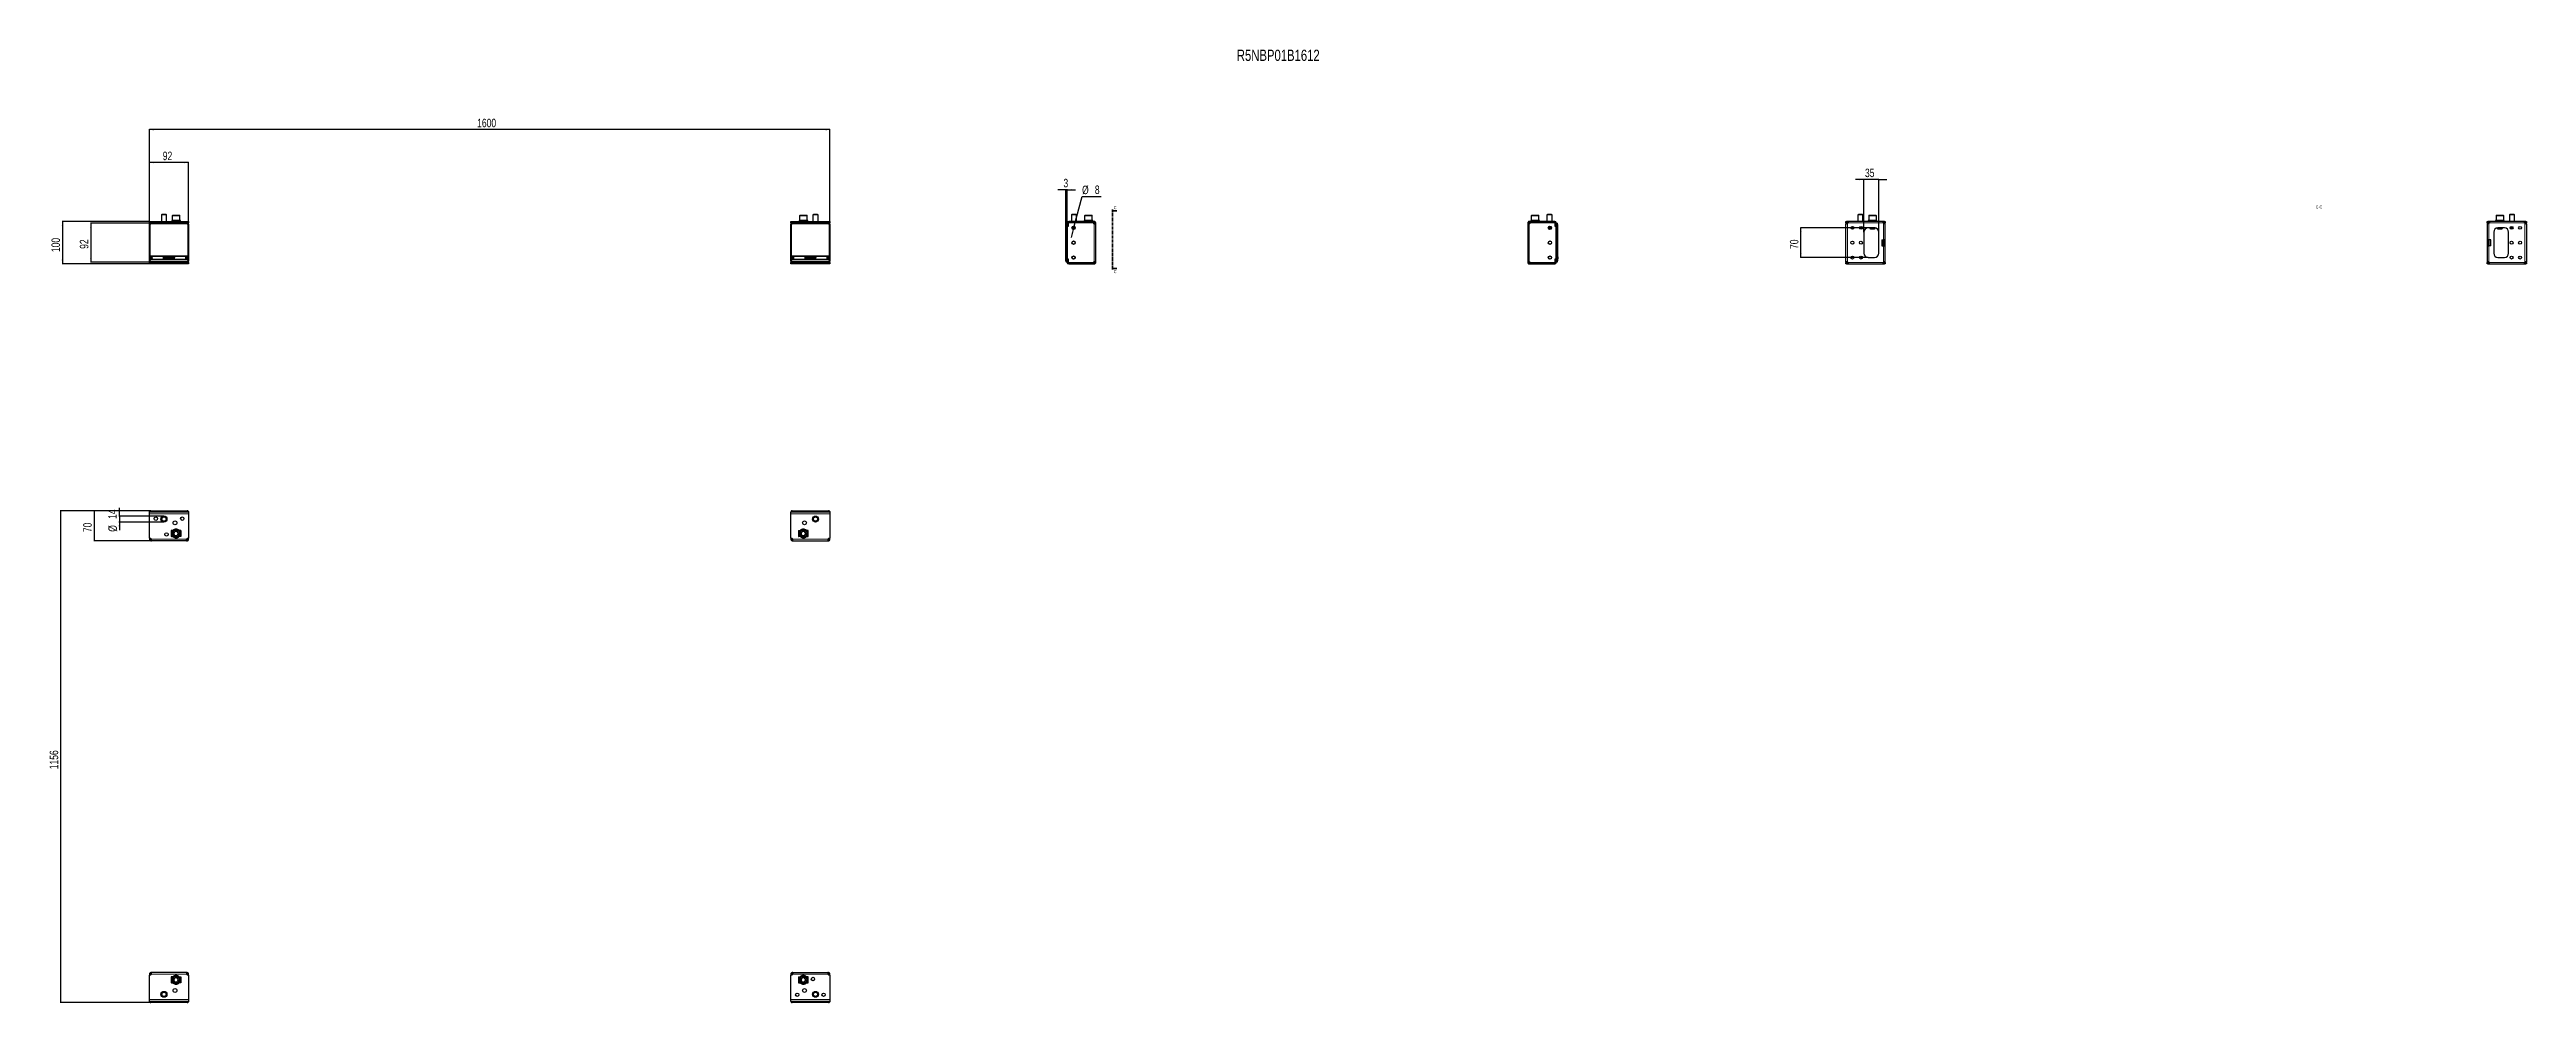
# Model space of a CAD drawing. Header units: millimetres. Extents: x -99 to 5725, y -1571 to 671.
import ezdxf

# ---------------------------------------------------------------- set-up
doc = ezdxf.new("R2010")
doc.units = ezdxf.units.MM
doc.linetypes.add('CENTER', pattern=[10.16, 6.35, -1.27, 1.27, -1.27])
doc.layers.add('FORMAT', color=7, linetype='Continuous')
doc.styles.add('SLDTEXTSTYLE0', font='TXT', dxfattribs={"width": 0.75})
doc.dimstyles.new('SLDDIMSTYLE0', dxfattribs={"dimtxt": 20, "dimasz": 10, "dimexe": 0, "dimexo": 0.0625, "dimgap": 5, "dimtad": 2, "dimdec": 1, "dimrnd": 1e-09, "dimzin": 12, "dimdsep": 46, "dimtxsty": 'SLDTEXTSTYLE0', "dimsah": 1, "dimcen": 0.09, "dimadec": 0, "dimazin": 3, "dimtfac": 1, "dimtofl": 0, "dimtmove": 0, "dimatfit": 3, "dimfxl": 0, "dimfrac": 2, "dimtolj": 1, "dimtzin": 12, "dimarcsym": 0})
doc.dimstyles.new('SLDDIMSTYLE1', dxfattribs={"dimtxt": 20, "dimasz": 10, "dimexe": 0, "dimexo": 0.0625, "dimgap": 5, "dimtad": 2, "dimdec": 1, "dimrnd": 1e-09, "dimzin": 12, "dimdsep": 46, "dimtxsty": 'SLDTEXTSTYLE0', "dimsah": 1, "dimcen": 0.09, "dimadec": 0, "dimazin": 3, "dimtfac": 1, "dimtmove": 0, "dimatfit": 0, "dimfxl": 0, "dimfrac": 2, "dimtolj": 1, "dimtzin": 12, "dimarcsym": 0})
doc.dimstyles.new('SLDDIMSTYLE2', dxfattribs={"dimtxt": 20, "dimasz": 10, "dimexe": 0, "dimexo": 0.0625, "dimgap": 5, "dimtad": 0, "dimtih": 1, "dimtoh": 1, "dimdec": 1, "dimrnd": 1e-09, "dimzin": 12, "dimdsep": 46, "dimtxsty": 'SLDTEXTSTYLE0', "dimsah": 1, "dimcen": 0, "dimadec": 0, "dimazin": 3, "dimtfac": 1, "dimtmove": 0, "dimatfit": 3, "dimfxl": 0, "dimfrac": 2, "dimtolj": 1, "dimtzin": 12, "dimarcsym": 0})

msp = doc.modelspace()

# ---------------------------------------------------------------- texts
at = {"color": 7, "linetype": 'Continuous', "char_height": 7, "attachment_point": 1, "style": 'SLDTEXTSTYLE0'}
for insert in [(2402.93, 302.38), (2402.93, 151.82)]:
    msp.add_mtext('C', dxfattribs=dict(at, insert=insert))
at = {"layer": 'FORMAT', "style": 'SLDTEXTSTYLE0'}
for s, insert, char_height, attachment_point in [('R5NBP01B1612', (2692.34, 670.53), 26.4583, 1), ('C-C', (5236.63, 303.96), 7, 2)]:
    msp.add_mtext(s, dxfattribs=dict(at, insert=insert, char_height=char_height, attachment_point=attachment_point))

# ---------------------------------------------------------------- blocks, each defined once
blk = doc.blocks.new('_D')
at = {"layer": 'FORMAT'}
for p, q in [((135.6, 260.4), (135.6, 406)), ((227.6, 405), (135.6, 405)), ((227.6, 260.4), (227.6, 406))]:
    blk.add_line(p, q, dxfattribs=at)
for points in [[(135.6, 405), (145.6, 403.4), (145.6, 406.5)], [(227.6, 405), (217.6, 406.5), (217.6, 403.4)]]:
    blk.add_solid(points, dxfattribs=at)
at = {"layer": 'FORMAT', "insert": (166.9, 430.7), "char_height": 20, "attachment_point": 1, "style": 'SLDTEXTSTYLE0'}
blk.add_mtext('92', dxfattribs=at)
blk = doc.blocks.new('_D_1')
at = {"layer": 'FORMAT'}
for p, q in [((135.6, 266.5), (-70, 266.5)), ((-69, 266.5), (-69, 166.5)), ((135.6, 166.5), (-70, 166.5))]:
    blk.add_line(p, q, dxfattribs=at)
for points in [[(-69, 266.5), (-70.6, 256.5), (-67.5, 256.5)], [(-69, 166.5), (-67.5, 176.5), (-70.6, 176.5)]]:
    blk.add_solid(points, dxfattribs=at)
at = {"layer": 'FORMAT', "insert": (-94.8, 194.3), "char_height": 20, "attachment_point": 1, "rotation": 90, "style": 'SLDTEXTSTYLE0'}
blk.add_mtext('100', dxfattribs=at)
blk = doc.blocks.new('_D_2')
at = {"layer": 'FORMAT'}
for p, q in [((189.1, 262.7), (-3.4, 262.7)), ((-2.4, 262.7), (-2.4, 170.7)), ((189.1, 170.7), (-3.4, 170.7))]:
    blk.add_line(p, q, dxfattribs=at)
for points in [[(-2.4, 262.7), (-3.9, 252.7), (-0.8, 252.7)], [(-2.4, 170.7), (-0.8, 180.7), (-3.9, 180.7)]]:
    blk.add_solid(points, dxfattribs=at)
at = {"layer": 'FORMAT', "insert": (-28.1, 201.9), "char_height": 20, "attachment_point": 1, "rotation": 90, "style": 'SLDTEXTSTYLE0'}
blk.add_mtext('92', dxfattribs=at)
blk = doc.blocks.new('_D_3')
at = {"layer": 'FORMAT'}
for p, q in [((135.6, 260.4), (135.6, 483.4)), ((1735.6, 482.4), (135.6, 482.4)), ((1735.6, 260.4), (1735.6, 483.4))]:
    blk.add_line(p, q, dxfattribs=at)
for points in [[(135.6, 482.4), (145.6, 480.8), (145.6, 483.9)], [(1735.6, 482.4), (1725.6, 483.9), (1725.6, 480.8)]]:
    blk.add_solid(points, dxfattribs=at)
at = {"layer": 'FORMAT', "insert": (906.1, 508.1), "char_height": 20, "attachment_point": 1, "style": 'SLDTEXTSTYLE0'}
blk.add_mtext('1600', dxfattribs=at)
blk = doc.blocks.new('_D_4')
at = {"layer": 'FORMAT'}
for p, q in [((2290.5, 341), (2271.3, 341)), ((2290.5, 259.4), (2290.5, 342)), ((2293.5, 341), (2290.5, 341)), ((2293.5, 254.4), (2293.5, 342)), ((2293.5, 341), (2312.7, 341))]:
    blk.add_line(p, q, dxfattribs=at)
for points in [[(2290.5, 341), (2280.5, 342.5), (2280.5, 339.4)], [(2293.5, 341), (2303.5, 339.4), (2303.5, 342.5)]]:
    blk.add_solid(points, dxfattribs=at)
at = {"layer": 'FORMAT', "insert": (2284.6, 366.7), "char_height": 20, "attachment_point": 1, "style": 'SLDTEXTSTYLE0'}
blk.add_mtext('3', dxfattribs=at)
blk = doc.blocks.new('_D_5')
at = {"layer": 'FORMAT'}
for p, q in [((2309.6, 255.3), (2328.4, 324.9)), ((2328.4, 324.9), (2373.3, 324.9)), ((2307.5, 247.6), (2302.5, 229)), ((2307.5, 247.6), (2309.6, 255.3))]:
    blk.add_line(p, q, dxfattribs=at)
for points in [[(2307.5, 247.6), (2303.4, 238.3), (2306.3, 237.5)], [(2309.6, 255.3), (2313.6, 264.6), (2310.7, 265.4)]]:
    blk.add_solid(points, dxfattribs=at)
at = {"layer": 'FORMAT', "char_height": 20, "attachment_point": 1, "style": 'SLDTEXTSTYLE0'}
for s, insert in [('%%c', (2328.4, 350.7)), ('8', (2358.5, 351))]:
    blk.add_mtext(s, dxfattribs=dict(at, insert=insert))
blk = doc.blocks.new('_D_6')
at = {"layer": 'FORMAT'}
for p, q in [((137.5, -414.7), (4.6, -414.7)), ((5.6, -414.7), (5.6, -484.7)), ((140.2, -484.7), (4.6, -484.7))]:
    blk.add_line(p, q, dxfattribs=at)
for points in [[(5.6, -414.7), (4.1, -424.7), (7.2, -424.7)], [(5.6, -484.7), (7.2, -474.7), (4.1, -474.7)]]:
    blk.add_solid(points, dxfattribs=at)
at = {"layer": 'FORMAT', "insert": (-20.1, -464.5), "char_height": 20, "attachment_point": 1, "rotation": 90, "style": 'SLDTEXTSTYLE0'}
blk.add_mtext('70', dxfattribs=at)
blk = doc.blocks.new('_D_7')
at = {"layer": 'FORMAT'}
for p, q in [((137.5, -414.7), (-74.2, -414.7)), ((-73.2, -414.7), (-73.2, -1570.7)), ((137.5, -1570.7), (-74.2, -1570.7))]:
    blk.add_line(p, q, dxfattribs=at)
for points in [[(-73.2, -414.7), (-74.8, -424.7), (-71.7, -424.7)], [(-73.2, -1570.7), (-71.7, -1560.7), (-74.8, -1560.7)]]:
    blk.add_solid(points, dxfattribs=at)
at = {"layer": 'FORMAT', "insert": (-99, -1022.3), "char_height": 20, "attachment_point": 1, "rotation": 90, "style": 'SLDTEXTSTYLE0'}
blk.add_mtext('1156', dxfattribs=at)
blk = doc.blocks.new('_D_8')
at = {"layer": 'FORMAT'}
for p, q in [((64.8, -426.7), (64.8, -407.5)), ((169.6, -426.7), (63.8, -426.7)), ((169.6, -440.7), (63.8, -440.7)), ((64.8, -426.7), (64.8, -440.7)), ((64.8, -440.7), (64.8, -460))]:
    blk.add_line(p, q, dxfattribs=at)
for points in [[(64.8, -426.7), (66.3, -416.7), (63.2, -416.7)], [(64.8, -440.7), (63.2, -450.7), (66.3, -450.7)]]:
    blk.add_solid(points, dxfattribs=at)
at = {"layer": 'FORMAT', "char_height": 20, "attachment_point": 1, "rotation": 90, "style": 'SLDTEXTSTYLE0'}
for s, insert in [('%%c', (39, -463.6)), ('14', (38.7, -433.4))]:
    blk.add_mtext(s, dxfattribs=dict(at, insert=insert))
blk = doc.blocks.new('_D_9')
at = {"layer": 'FORMAT'}
for p, q in [((4166.5, 365), (4147.3, 365)), ((4166.5, 241.5), (4166.5, 366)), ((4201.5, 365), (4166.5, 365)), ((4201.5, 241.5), (4201.5, 366)), ((4201.5, 365), (4220.8, 365))]:
    blk.add_line(p, q, dxfattribs=at)
for points in [[(4166.5, 365), (4156.5, 366.5), (4156.5, 363.4)], [(4201.5, 365), (4211.5, 363.4), (4211.5, 366.5)]]:
    blk.add_solid(points, dxfattribs=at)
at = {"layer": 'FORMAT', "insert": (4169.2, 390.7), "char_height": 20, "attachment_point": 1, "style": 'SLDTEXTSTYLE0'}
blk.add_mtext('35', dxfattribs=at)
blk = doc.blocks.new('_D_10')
at = {"layer": 'FORMAT'}
for p, q in [((4176.5, 251.5), (4017.5, 251.5)), ((4018.5, 181.5), (4018.5, 251.5)), ((4176.5, 181.5), (4017.5, 181.5))]:
    blk.add_line(p, q, dxfattribs=at)
for points in [[(4018.5, 251.5), (4017, 241.5), (4020.1, 241.5)], [(4018.5, 181.5), (4020.1, 191.5), (4017, 191.5)]]:
    blk.add_solid(points, dxfattribs=at)
at = {"layer": 'FORMAT', "insert": (3992.7, 201.7), "char_height": 20, "attachment_point": 1, "rotation": 90, "style": 'SLDTEXTSTYLE0'}
blk.add_mtext('70', dxfattribs=at)

# ---------------------------------------------------------------- dimensions: what is measured, and where the dimension line sits
at = {"layer": 'FORMAT'}
for base, p1, p2, angle, picture, middle in [((135.65, 482.37), (1735.65, 260.43), (135.65, 260.43), 0, '_D_3', (935.65, 482.37)), ((135.65, 404.95), (227.65, 260.43), (135.65, 260.43), 0, '_D', (181.65, 404.95)), ((-69.03, 166.45), (135.65, 266.45), (135.65, 166.45), 90, '_D_1', (-69.03, 216.45)), ((-2.36, 170.7), (189.15, 262.7), (189.15, 170.7), 90, '_D_2', (-2.36, 216.7)), ((4018.51, 251.45), (4176.52, 181.45), (4176.52, 251.45), 90, '_D_10', (4018.51, 216.45)), ((-73.24, -1570.72), (137.55, -414.72), (137.55, -1570.72), 90, '_D_7', (-73.24, -992.72)), ((5.64, -484.72), (137.55, -414.72), (140.23, -484.72), 90, '_D_6', (5.64, -449.72))]:
    dim = msp.add_linear_dim(base=base, p1=p1, p2=p2, angle=angle, dimstyle='SLDDIMSTYLE0', dxfattribs=at)
    dim.commit()
    dim.dimension.update_dxf_attribs({"geometry": picture, "text_midpoint": middle, "dimtype": 160})
for base, p1, p2, picture, middle in [((2290.51, 340.95), (2293.51, 254.35), (2290.51, 259.35), '_D_4', (2292.01, 340.95)), ((4166.52, 364.95), (4201.52, 241.45), (4166.52, 241.45), '_D_9', (4184.02, 364.95))]:
    dim = msp.add_linear_dim(base=base, p1=p1, p2=p2, dimstyle='SLDDIMSTYLE1', dxfattribs=at)
    dim.commit()
    dim.dimension.update_dxf_attribs({"geometry": picture, "text_midpoint": middle, "dimtype": 160})
dim = msp.add_diameter_dim_2p(p1=(2309.55, 255.32), p2=(2307.47, 247.59), dimstyle='SLDDIMSTYLE2', dxfattribs=at)
dim.commit()
dim.dimension.update_dxf_attribs({"geometry": '_D_5', "text_midpoint": (2350.83, 340.95), "dimtype": 163})
dim = msp.add_linear_dim(base=(64.76, -440.72), p1=(169.65, -426.72), p2=(169.65, -440.72), angle=90, text='%%c<>', dimstyle='SLDDIMSTYLE1', dxfattribs=at)
dim.commit()
dim.dimension.update_dxf_attribs({"geometry": '_D_8', "text_midpoint": (64.76, -433.72), "dimtype": 160})

# ---------------------------------------------------------------- linework, layer by layer
at = {"color": 7, "linetype": 'CENTER', "lineweight": 35}
msp.add_line((2399.8, 294.42), (2399.8, 152.47), dxfattribs=at)
at = {"color": 7, "linetype": 'Continuous', "lineweight": 35}
for p, q in [((2410.44, 291.42), (2399.8, 291.42)), ((2410.44, 155.47), (2399.8, 155.47))]:
    msp.add_line(p, q, dxfattribs=at)
at = {"color": 7, "linetype": 'Continuous', "lineweight": 25}
for p, q in [((135.65, 266.45), (227.65, 266.45)), ((135.65, 262.95), (135.65, 266.45)), ((135.65, 262.95), (135.65, 260.43)), ((135.65, 259.81), (135.65, 260.43)), ((135.65, 173.6), (135.65, 259.81)), ((137.92, 262.7), (138.55, 262.7)), ((138.55, 262.7), (174.15, 262.7)), ((164.72, 282.95), (163.65, 281.88)), ((163.65, 281.88), (163.65, 266.45)), ((175.65, 281.88), (163.65, 281.88)), ((174.57, 282.95), (164.72, 282.95)), ((174.15, 262.7), (174.15, 262.57)), ((175.65, 281.88), (174.57, 282.95)), ((174.65, 262.44), (188.65, 262.44)), ((175.65, 266.45), (175.65, 281.88)), ((187.9, 268.95), (187.9, 267.95)), ((187.9, 268.95), (187.9, 268.7)), ((188.7, 268.95), (187.9, 268.95)), ((187.9, 268.95), (187.9, 268.95)), ((187.9, 267.95), (187.9, 268.2)), ((188.7, 267.95), (187.9, 267.95)), ((187.9, 267.95), (187.9, 267.95)), ((188.7, 268.95), (188.8, 268.95)), ((188.7, 267.95), (188.8, 267.95)), ((188.8, 268.95), (188.8, 268.7)), ((190.94, 268.95), (188.8, 268.95)), ((188.8, 267.95), (188.8, 268.2)), ((190.94, 267.95), (188.8, 267.95)), ((189.15, 279.95), (189.15, 268.95)), ((189.15, 262.57), (189.15, 262.7)), ((189.15, 262.7), (224.75, 262.7)), ((190.15, 280.95), (198.57, 280.95)), ((190.94, 268.95), (191.12, 268.95)), ((190.94, 267.95), (191.12, 267.95)), ((191.12, 268.95), (191.12, 268.7)), ((194.27, 268.95), (191.12, 268.95)), ((191.12, 267.95), (191.12, 268.2)), ((194.27, 267.95), (191.12, 267.95)), ((192.15, 267.95), (192.15, 266.45)), ((194.27, 268.95), (194.51, 268.95)), ((194.27, 267.95), (194.51, 267.95)), ((194.51, 268.95), (194.51, 268.7)), ((198.2, 268.95), (194.51, 268.95)), ((194.51, 267.95), (194.51, 268.2)), ((198.2, 267.95), (194.51, 267.95)), ((198.2, 268.95), (198.29, 268.95)), ((198.2, 267.95), (198.38, 267.95)), ((198.38, 267.95), (198.45, 267.95)), ((198.41, 268.95), (198.45, 268.95)), ((198.45, 268.95), (198.45, 268.7)), ((202.12, 268.95), (198.45, 268.95)), ((198.45, 267.95), (198.45, 268.2)), ((202.12, 267.95), (198.45, 267.95)), ((198.57, 280.95), (206.15, 280.95)), ((202.12, 268.95), (202.35, 268.95)), ((202.12, 267.95), (202.35, 267.95)), ((202.35, 268.95), (202.35, 268.7)), ((205.43, 268.95), (202.35, 268.95)), ((202.35, 267.95), (202.35, 268.2)), ((205.43, 267.95), (202.35, 267.95)), ((204.15, 266.45), (204.15, 267.95)), ((205.43, 268.95), (205.61, 268.95)), ((205.43, 267.95), (205.61, 267.95)), ((205.61, 268.95), (205.61, 268.7)), ((207.64, 268.95), (205.61, 268.95)), ((205.61, 267.95), (205.61, 268.2)), ((207.64, 267.95), (205.61, 267.95)), ((207.15, 268.95), (207.15, 279.95)), ((207.64, 268.95), (207.73, 268.95)), ((207.64, 267.95), (207.73, 267.95)), ((207.73, 268.95), (207.73, 268.7)), ((208.4, 268.95), (207.73, 268.95)), ((207.73, 267.95), (207.73, 268.2)), ((208.4, 267.95), (207.73, 267.95)), ((208.4, 267.95), (208.4, 268.95)), ((224.75, 262.7), (225.37, 262.7)), ((227.65, 266.45), (227.65, 262.95)), ((227.65, 260.43), (227.65, 262.95)), ((227.65, 260.43), (227.65, 259.81)), ((227.65, 259.81), (227.65, 173.6)), ((1643.65, 262.95), (1643.65, 266.45)), ((1643.65, 266.45), (1735.65, 266.45)), ((1643.65, 262.95), (1643.65, 260.43)), ((1643.65, 259.81), (1643.65, 260.43)), ((1643.65, 173.6), (1643.65, 259.81)), ((1645.92, 262.7), (1646.55, 262.7)), ((1646.55, 262.7), (1682.15, 262.7)), ((1662.9, 268.95), (1662.9, 267.95)), ((1662.9, 268.95), (1662.9, 268.7)), ((1663.72, 268.95), (1662.9, 268.95)), ((1662.9, 268.95), (1662.9, 268.95)), ((1662.9, 267.95), (1662.9, 268.2)), ((1663.72, 267.95), (1662.9, 267.95)), ((1662.9, 267.95), (1662.9, 267.95)), ((1663.72, 268.95), (1663.82, 268.95)), ((1663.72, 267.95), (1663.82, 267.95)), ((1663.82, 268.95), (1663.82, 268.7)), ((1665.97, 268.95), (1663.82, 268.95)), ((1663.82, 267.95), (1663.82, 268.2)), ((1665.97, 267.95), (1663.82, 267.95)), ((1664.15, 279.95), (1664.15, 268.95)), ((1665.15, 280.95), (1673.59, 280.95)), ((1665.97, 268.95), (1666.15, 268.95)), ((1665.97, 267.95), (1666.15, 267.95)), ((1666.15, 268.95), (1666.15, 268.7)), ((1669.32, 268.95), (1666.15, 268.95)), ((1666.15, 267.95), (1666.15, 268.2)), ((1669.32, 267.95), (1666.15, 267.95)), ((1667.15, 267.95), (1667.15, 266.45)), ((1669.32, 268.95), (1669.55, 268.95)), ((1669.32, 267.95), (1669.55, 267.95)), ((1669.55, 268.95), (1669.55, 268.7)), ((1673.25, 268.95), (1669.55, 268.95)), ((1669.55, 267.95), (1669.55, 268.2)), ((1673.25, 267.95), (1669.55, 267.95)), ((1673.25, 268.95), (1673.33, 268.95)), ((1673.25, 267.95), (1673.41, 267.95)), ((1673.41, 267.95), (1673.5, 267.95)), ((1673.45, 268.95), (1673.5, 268.95)), ((1673.5, 268.95), (1673.5, 268.7)), ((1677.16, 268.95), (1673.5, 268.95)), ((1673.5, 267.95), (1673.5, 268.2)), ((1677.16, 267.95), (1673.5, 267.95)), ((1673.59, 280.95), (1681.15, 280.95)), ((1677.16, 268.95), (1677.39, 268.95)), ((1677.16, 267.95), (1677.39, 267.95)), ((1677.39, 268.95), (1677.39, 268.7)), ((1680.47, 268.95), (1677.39, 268.95)), ((1677.39, 267.95), (1677.39, 268.2)), ((1680.47, 267.95), (1677.39, 267.95)), ((1679.15, 266.45), (1679.15, 267.95)), ((1680.47, 268.95), (1680.64, 268.95)), ((1680.47, 267.95), (1680.64, 267.95)), ((1680.64, 268.95), (1680.64, 268.7)), ((1682.65, 268.95), (1680.64, 268.95)), ((1680.64, 267.95), (1680.64, 268.2)), ((1682.65, 267.95), (1680.64, 267.95)), ((1682.15, 268.95), (1682.15, 279.95)), ((1682.15, 262.7), (1682.15, 262.57)), ((1682.65, 268.95), (1682.75, 268.95)), ((1682.65, 267.95), (1682.75, 267.95)), ((1682.65, 262.44), (1696.65, 262.44)), ((1682.75, 268.95), (1682.75, 268.7)), ((1683.4, 268.95), (1682.75, 268.95)), ((1682.75, 267.95), (1682.75, 268.2)), ((1683.4, 267.95), (1682.75, 267.95)), ((1683.4, 267.95), (1683.4, 268.95)), ((1696.72, 282.95), (1695.65, 281.88)), ((1695.65, 281.88), (1695.65, 266.45)), ((1707.65, 281.88), (1695.65, 281.88)), ((1706.57, 282.95), (1696.72, 282.95)), ((1697.15, 262.57), (1697.15, 262.7)), ((1697.15, 262.7), (1732.75, 262.7)), ((1707.65, 281.88), (1706.57, 282.95)), ((1707.65, 266.45), (1707.65, 281.88)), ((1732.75, 262.7), (1733.37, 262.7)), ((1735.65, 266.45), (1735.65, 262.95)), ((1735.65, 260.43), (1735.65, 262.95)), ((1735.65, 260.43), (1735.65, 259.81)), ((1735.65, 259.81), (1735.65, 173.6)), ((2290.51, 260.8), (2290.51, 259.35)), ((2290.51, 184.91), (2290.51, 259.35)), ((2291.62, 262.25), (2293.31, 262.7)), ((2293.31, 262.7), (2293.51, 262.7)), ((2293.31, 259.81), (2293.31, 173.6)), ((2293.51, 255), (2293.51, 262.95)), ((2293.51, 260.43), (2293.51, 172.98)), ((2293.51, 255), (2296.01, 255)), ((2293.51, 178.55), (2293.51, 254.35)), ((2296.11, 254.35), (2293.51, 254.35)), ((2296.01, 255), (2296.01, 262.95)), ((2296.11, 255.93), (2296.01, 255.72)), ((2296.11, 261.35), (2296.11, 254.35)), ((2353.61, 266.45), (2297.01, 266.45)), ((2297.01, 263.95), (2353.61, 263.95)), ((2298.61, 263.85), (2353.59, 263.85)), ((2299.26, 263.95), (2299.26, 263.85)), ((2299.55, 263.95), (2299.55, 263.85)), ((2301.24, 263.95), (2301.24, 263.85)), ((2304.59, 282.95), (2303.51, 281.88)), ((2303.51, 281.88), (2303.51, 266.45)), ((2315.51, 281.88), (2303.51, 281.88)), ((2304.19, 263.95), (2304.19, 263.85)), ((2312.48, 250.95), (2304.54, 250.95)), ((2314.44, 282.95), (2304.59, 282.95)), ((2307.94, 263.95), (2307.94, 263.85)), ((2311.94, 263.95), (2311.94, 263.85)), ((2315.51, 281.88), (2314.44, 282.95)), ((2315.51, 266.45), (2315.51, 281.88)), ((2315.57, 263.95), (2315.57, 263.85)), ((2318.27, 263.95), (2318.27, 263.85)), ((2319.64, 263.95), (2319.64, 263.85)), ((2319.76, 263.85), (2319.76, 263.95)), ((2333.26, 268.95), (2333.26, 267.95)), ((2333.26, 268.95), (2333.27, 268.95)), ((2333.26, 267.95), (2333.27, 267.95)), ((2333.27, 268.95), (2333.27, 268.7)), ((2334.1, 268.95), (2333.27, 268.95)), ((2333.27, 267.95), (2333.27, 268.2)), ((2334.1, 267.95), (2333.27, 267.95)), ((2334.1, 268.95), (2334.2, 268.95)), ((2334.1, 267.95), (2334.2, 267.95)), ((2334.2, 268.95), (2334.2, 268.7)), ((2336.36, 268.95), (2334.2, 268.95)), ((2334.2, 267.95), (2334.2, 268.2)), ((2336.36, 267.95), (2334.2, 267.95)), ((2334.51, 279.95), (2334.51, 268.95)), ((2335.51, 280.95), (2351.51, 280.95)), ((2336.36, 268.95), (2336.54, 268.95)), ((2336.36, 267.95), (2336.54, 267.95)), ((2336.54, 268.95), (2336.54, 268.7)), ((2339.72, 268.95), (2336.54, 268.95)), ((2336.54, 267.95), (2336.54, 268.2)), ((2339.72, 267.95), (2336.54, 267.95)), ((2337.51, 267.95), (2337.51, 266.45)), ((2339.72, 268.95), (2339.95, 268.95)), ((2339.72, 267.95), (2339.95, 267.95)), ((2339.95, 268.95), (2339.95, 268.7)), ((2343.65, 268.95), (2339.95, 268.95)), ((2339.95, 267.95), (2339.95, 268.2)), ((2343.65, 267.95), (2339.95, 267.95)), ((2343.65, 268.95), (2343.91, 268.95)), ((2343.65, 268.95), (2343.73, 268.95)), ((2343.65, 267.95), (2343.8, 267.95)), ((2343.8, 267.95), (2343.9, 267.95)), ((2343.85, 268.95), (2343.9, 268.95)), ((2343.9, 268.95), (2343.9, 268.7)), ((2347.56, 268.95), (2343.9, 268.95)), ((2343.9, 267.95), (2343.9, 268.2)), ((2347.56, 267.95), (2343.9, 267.95)), ((2347.56, 268.95), (2347.79, 268.95)), ((2347.56, 267.95), (2347.79, 267.95)), ((2347.79, 268.95), (2347.79, 268.7)), ((2350.86, 268.95), (2347.79, 268.95)), ((2347.79, 267.95), (2347.79, 268.2)), ((2350.86, 267.95), (2347.79, 267.95)), ((2349.51, 266.45), (2349.51, 267.95)), ((2350.86, 268.95), (2351.03, 268.95)), ((2350.86, 267.95), (2351.03, 267.95)), ((2351.03, 268.95), (2351.03, 268.7)), ((2353.03, 268.95), (2351.03, 268.95)), ((2351.03, 267.95), (2351.03, 268.2)), ((2353.03, 267.95), (2351.03, 267.95)), ((2352.51, 268.95), (2352.51, 279.95)), ((2353.03, 268.95), (2353.12, 268.95)), ((2353.03, 267.95), (2353.12, 267.95)), ((2353.12, 268.95), (2353.12, 268.7)), ((2353.76, 268.95), (2353.12, 268.95)), ((2353.12, 267.95), (2353.12, 268.2)), ((2353.76, 267.95), (2353.12, 267.95)), ((2353.61, 266.45), (2354.61, 266.45)), ((2354.61, 263.95), (2353.61, 263.95)), ((2353.76, 267.95), (2353.76, 268.95)), ((2357.01, 263.95), (2354.6, 263.95)), ((2354.61, 263.95), (2354.61, 266.45)), ((2357.01, 266.45), (2354.61, 266.45)), ((2357.01, 266.45), (2357.01, 263.95)), ((2360.51, 262.95), (2358.01, 262.95)), ((2358.01, 261.73), (2358.01, 262.95)), ((2360.51, 261.73), (2358.01, 261.73)), ((2360.51, 261.73), (2360.51, 262.95)), ((2360.51, 171.18), (2360.51, 261.73)), ((3376.51, 262.95), (3376.51, 261.73)), ((3379.01, 262.95), (3376.51, 262.95)), ((3376.51, 261.73), (3376.51, 171.18)), ((3379.01, 261.73), (3376.51, 261.73)), ((3379.01, 262.95), (3379.01, 261.73)), ((3380.01, 263.95), (3380.01, 266.45)), ((3382.41, 266.45), (3380.01, 266.45)), ((3382.42, 263.95), (3380.01, 263.95)), ((3382.41, 266.45), (3382.41, 263.95)), ((3382.41, 266.45), (3383.41, 266.45)), ((3383.41, 263.95), (3382.41, 263.95)), ((3383.26, 268.95), (3383.26, 267.95)), ((3383.26, 268.95), (3383.26, 268.7)), ((3384.06, 268.95), (3383.26, 268.95)), ((3383.26, 268.95), (3383.26, 268.95)), ((3383.26, 267.95), (3383.26, 268.2)), ((3384.06, 267.95), (3383.26, 267.95)), ((3383.26, 267.95), (3383.26, 267.95)), ((3440.01, 266.45), (3383.41, 266.45)), ((3383.41, 263.95), (3440.01, 263.95)), ((3383.43, 263.85), (3438.41, 263.85)), ((3384.06, 268.95), (3384.16, 268.95)), ((3384.06, 267.95), (3384.16, 267.95)), ((3384.16, 268.95), (3384.16, 268.7)), ((3386.3, 268.95), (3384.16, 268.95)), ((3384.16, 267.95), (3384.16, 268.2)), ((3386.3, 267.95), (3384.16, 267.95)), ((3384.51, 279.95), (3384.51, 268.95)), ((3385.51, 280.95), (3401.51, 280.95)), ((3386.3, 268.95), (3386.48, 268.95)), ((3386.3, 267.95), (3386.48, 267.95)), ((3386.48, 268.95), (3386.48, 268.7)), ((3389.64, 268.95), (3386.48, 268.95)), ((3386.48, 267.95), (3386.48, 268.2)), ((3389.64, 267.95), (3386.48, 267.95)), ((3387.51, 267.95), (3387.51, 266.45)), ((3389.64, 268.95), (3389.87, 268.95)), ((3389.64, 267.95), (3389.87, 267.95)), ((3389.87, 268.95), (3389.87, 268.7)), ((3393.56, 268.95), (3389.87, 268.95)), ((3389.87, 267.95), (3389.87, 268.2)), ((3393.56, 267.95), (3389.87, 267.95)), ((3393.56, 268.95), (3393.65, 268.95)), ((3393.56, 267.95), (3393.74, 267.95)), ((3393.74, 267.95), (3393.81, 267.95)), ((3393.77, 268.95), (3393.81, 268.95)), ((3393.81, 268.95), (3393.81, 268.7)), ((3397.48, 268.95), (3393.81, 268.95)), ((3393.81, 267.95), (3393.81, 268.2)), ((3397.48, 267.95), (3393.81, 267.95)), ((3397.48, 268.95), (3397.71, 268.95)), ((3397.48, 267.95), (3397.71, 267.95)), ((3397.71, 268.95), (3397.71, 268.7)), ((3400.79, 268.95), (3397.71, 268.95)), ((3397.71, 267.95), (3397.71, 268.2)), ((3400.79, 267.95), (3397.71, 267.95)), ((3399.51, 266.45), (3399.51, 267.95)), ((3400.79, 268.95), (3400.97, 268.95)), ((3400.79, 267.95), (3400.97, 267.95)), ((3400.97, 268.95), (3400.97, 268.7)), ((3403, 268.95), (3400.97, 268.95)), ((3400.97, 267.95), (3400.97, 268.2)), ((3403, 267.95), (3400.97, 267.95)), ((3402.51, 268.95), (3402.51, 279.95)), ((3403, 268.95), (3403.09, 268.95)), ((3403, 267.95), (3403.09, 267.95)), ((3403.09, 268.95), (3403.09, 268.7)), ((3403.76, 268.95), (3403.09, 268.95)), ((3403.09, 267.95), (3403.09, 268.2)), ((3403.76, 267.95), (3403.09, 267.95)), ((3403.76, 267.95), (3403.76, 268.95)), ((3417.26, 263.95), (3417.26, 263.85)), ((3417.55, 263.95), (3417.55, 263.85)), ((3419.24, 263.95), (3419.24, 263.85)), ((3422.59, 282.95), (3421.51, 281.88)), ((3421.51, 281.88), (3421.51, 266.45)), ((3433.51, 281.88), (3421.51, 281.88)), ((3422.19, 263.95), (3422.19, 263.85)), ((3432.44, 282.95), (3422.59, 282.95)), ((3432.48, 250.95), (3424.54, 250.95)), ((3425.94, 263.95), (3425.94, 263.85)), ((3429.94, 263.95), (3429.94, 263.85)), ((3433.51, 281.88), (3432.44, 282.95)), ((3433.51, 266.45), (3433.51, 281.88)), ((3433.57, 263.95), (3433.57, 263.85)), ((3436.27, 263.95), (3436.27, 263.85)), ((3437.64, 263.95), (3437.64, 263.85)), ((3437.76, 263.85), (3437.76, 263.95)), ((3440.91, 254.35), (3440.91, 261.35)), ((3440.91, 255.93), (3441.01, 255.72)), ((3443.51, 254.35), (3440.91, 254.35)), ((3441.01, 262.95), (3441.01, 255)), ((3443.51, 255), (3441.01, 255)), ((3443.51, 262.95), (3443.51, 255)), ((3443.51, 262.7), (3443.71, 262.7)), ((3443.51, 172.98), (3443.51, 260.43)), ((3443.51, 254.35), (3443.51, 178.55)), ((3443.71, 262.7), (3445.4, 262.25)), ((3443.71, 173.6), (3443.71, 259.81)), ((3446.51, 259.35), (3446.51, 260.8)), ((3446.51, 259.35), (3446.51, 184.91)), ((4124.52, 263.95), (4124.52, 266.45)), ((4124.52, 266.45), (4125.63, 266.45)), ((4125.63, 263.95), (4124.52, 263.95)), ((4124.52, 263.95), (4124.52, 263.85)), ((4124.52, 263.85), (4127.02, 263.85)), ((4124.52, 263.24), (4124.52, 263.85)), ((4124.52, 263.24), (4124.52, 261.18)), ((4124.52, 171.73), (4124.52, 261.18)), ((4124.52, 261.18), (4125.61, 261.18)), ((4129.35, 266.45), (4125.63, 266.45)), ((4129.35, 263.95), (4125.63, 263.95)), ((4127.02, 263.85), (4127.02, 263.24)), ((4127.02, 263.24), (4127.02, 261.42)), ((4211.69, 266.45), (4129.35, 266.45)), ((4129.35, 266.45), (4129.35, 264.24)), ((4153.6, 282.95), (4152.52, 281.88)), ((4152.52, 281.88), (4152.52, 266.45)), ((4164.52, 281.88), (4152.52, 281.88)), ((4163.45, 282.95), (4153.6, 282.95)), ((4162.99, 250.95), (4156.06, 250.95)), ((4164.52, 281.88), (4163.45, 282.95)), ((4164.52, 266.45), (4164.52, 281.88)), ((4166.52, 241.45), (4166.52, 191.45)), ((4191.52, 251.45), (4176.52, 251.45)), ((4176.77, 268.95), (4176.77, 267.95)), ((4176.77, 268.95), (4176.78, 268.95)), ((4176.77, 267.95), (4176.78, 267.95)), ((4176.78, 268.95), (4176.78, 268.7)), ((4177.61, 268.95), (4176.78, 268.95)), ((4176.78, 267.95), (4176.78, 268.2)), ((4177.61, 267.95), (4176.78, 267.95)), ((4177.61, 268.95), (4177.71, 268.95)), ((4177.61, 267.95), (4177.71, 267.95)), ((4177.71, 268.95), (4177.71, 268.7)), ((4179.87, 268.95), (4177.71, 268.95)), ((4177.71, 267.95), (4177.71, 268.2)), ((4179.87, 267.95), (4177.71, 267.95)), ((4178.02, 279.95), (4178.02, 268.95)), ((4178.19, 251.36), (4178.17, 251.36)), ((4178.19, 251.35), (4178.19, 251.36)), ((4178.29, 251.35), (4178.19, 251.35)), ((4178.29, 251.45), (4178.29, 251.35)), ((4181.55, 251.35), (4178.29, 251.35)), ((4179.02, 280.95), (4187.41, 280.95)), ((4179.87, 268.95), (4180.05, 268.95)), ((4179.87, 267.95), (4180.05, 267.95)), ((4180.05, 268.95), (4180.05, 268.7)), ((4183.23, 268.95), (4180.05, 268.95)), ((4180.05, 267.95), (4180.05, 268.2)), ((4183.23, 267.95), (4180.05, 267.95)), ((4181.02, 267.95), (4181.02, 266.45)), ((4181.02, 251.35), (4181.02, 250.03)), ((4181.02, 250.03), (4182.1, 248.95)), ((4181.02, 250.03), (4187.31, 250.03)), ((4181.55, 251.35), (4183.45, 251.35)), ((4182.1, 248.95), (4187.26, 248.95)), ((4183.23, 268.95), (4183.46, 268.95)), ((4183.23, 267.95), (4183.46, 267.95)), ((4184, 251.35), (4183.45, 251.35)), ((4183.46, 268.95), (4183.46, 268.7)), ((4187.16, 268.95), (4183.46, 268.95)), ((4183.46, 267.95), (4183.46, 268.2)), ((4187.16, 267.95), (4183.46, 267.95)), ((4190.04, 251.35), (4184, 251.35)), ((4187.16, 268.95), (4187.46, 268.95)), ((4187.16, 268.95), (4187.24, 268.95)), ((4187.16, 267.95), (4187.32, 267.95)), ((4187.26, 248.95), (4191.95, 248.95)), ((4187.31, 250.03), (4193.02, 250.03)), ((4187.32, 267.95), (4187.41, 267.95)), ((4187.36, 268.95), (4187.41, 268.95)), ((4187.41, 280.95), (4195.02, 280.95)), ((4187.41, 268.95), (4187.41, 268.7)), ((4191.07, 268.95), (4187.41, 268.95)), ((4187.41, 267.95), (4187.41, 268.2)), ((4191.07, 267.95), (4187.41, 267.95)), ((4190.6, 251.35), (4190.04, 251.35)), ((4190.6, 251.35), (4192.49, 251.35)), ((4191.07, 268.95), (4191.3, 268.95)), ((4191.07, 267.95), (4191.3, 267.95)), ((4191.3, 268.95), (4191.3, 268.7)), ((4194.37, 268.95), (4191.3, 268.95)), ((4191.3, 267.95), (4191.3, 268.2)), ((4194.37, 267.95), (4191.3, 267.95)), ((4191.95, 248.95), (4193.02, 250.03)), ((4192.93, 251.35), (4192.49, 251.35)), ((4193.02, 266.45), (4193.02, 267.95)), ((4193.02, 250.03), (4193.02, 251.34)), ((4194.37, 268.95), (4194.54, 268.95)), ((4194.37, 267.95), (4194.54, 267.95)), ((4194.54, 268.95), (4194.54, 268.7)), ((4196.54, 268.95), (4194.54, 268.95)), ((4194.54, 267.95), (4194.54, 268.2)), ((4196.54, 267.95), (4194.54, 267.95)), ((4196.02, 268.95), (4196.02, 279.95)), ((4196.54, 268.95), (4196.63, 268.95)), ((4196.54, 267.95), (4196.63, 267.95)), ((4196.63, 268.95), (4196.63, 268.7)), ((4197.27, 268.95), (4196.63, 268.95)), ((4196.63, 267.95), (4196.63, 268.2)), ((4197.27, 267.95), (4196.63, 267.95)), ((4197.27, 267.95), (4197.27, 268.95)), ((4201.52, 191.45), (4201.52, 241.45)), ((4211.69, 266.45), (4211.69, 263.95)), ((4215.41, 266.45), (4211.69, 266.45)), ((4215.41, 263.95), (4211.69, 263.95)), ((4214.02, 263.85), (4216.52, 263.85)), ((4214.02, 263.24), (4214.02, 263.85)), ((4214.02, 261.41), (4214.02, 263.24)), ((4215.41, 266.45), (4216.52, 266.45)), ((4216.52, 263.95), (4215.41, 263.95)), ((4216.52, 266.45), (4216.52, 263.95)), ((4216.52, 263.85), (4216.52, 263.95)), ((4216.52, 263.85), (4216.52, 263.24)), ((4216.52, 261.18), (4216.52, 263.24)), ((4216.52, 223.45), (4216.52, 261.18)), ((5632.52, 263.95), (5632.52, 266.45)), ((5632.52, 266.45), (5633.63, 266.45)), ((5633.63, 263.95), (5632.52, 263.95)), ((5632.52, 263.95), (5632.52, 263.85)), ((5632.52, 263.85), (5635.02, 263.85)), ((5632.52, 263.24), (5632.52, 263.85)), ((5632.52, 263.24), (5632.52, 261.18)), ((5632.52, 261.18), (5633.61, 261.18)), ((5632.52, 261.18), (5632.52, 223.45)), ((5637.35, 266.45), (5633.63, 266.45)), ((5637.35, 263.95), (5633.63, 263.95)), ((5635.02, 263.85), (5635.02, 263.24)), ((5635.02, 263.24), (5635.02, 261.42)), ((5637.35, 266.45), (5637.35, 264.24)), ((5719.69, 266.45), (5637.35, 266.45)), ((5647.52, 241.45), (5647.52, 191.45)), ((5651.77, 268.95), (5651.77, 267.95)), ((5651.77, 268.95), (5651.78, 268.95)), ((5651.77, 267.95), (5651.78, 267.95)), ((5651.78, 268.95), (5651.78, 268.7)), ((5652.61, 268.95), (5651.78, 268.95)), ((5651.78, 267.95), (5651.78, 268.2)), ((5652.61, 267.95), (5651.78, 267.95)), ((5652.61, 268.95), (5652.71, 268.95)), ((5652.61, 267.95), (5652.71, 267.95)), ((5652.71, 268.95), (5652.71, 268.7)), ((5654.88, 268.95), (5652.71, 268.95)), ((5652.71, 267.95), (5652.71, 268.2)), ((5654.88, 267.95), (5652.71, 267.95)), ((5653.02, 279.95), (5653.02, 268.95)), ((5654.02, 280.95), (5662.36, 280.95)), ((5654.88, 268.95), (5655.06, 268.95)), ((5654.88, 267.95), (5655.06, 267.95)), ((5655.06, 268.95), (5655.06, 268.7)), ((5658.23, 268.95), (5655.06, 268.95)), ((5655.06, 267.95), (5655.06, 268.2)), ((5658.23, 267.95), (5655.06, 267.95)), ((5656.02, 267.95), (5656.02, 266.45)), ((5656.02, 251.34), (5656.02, 250.03)), ((5656.02, 250.03), (5657.1, 248.95)), ((5656.02, 250.03), (5662.28, 250.03)), ((5656.55, 251.35), (5656.11, 251.35)), ((5656.55, 251.35), (5658.45, 251.35)), ((5657.1, 248.95), (5662.23, 248.95)), ((5672.52, 251.45), (5657.52, 251.45)), ((5658.23, 268.95), (5658.47, 268.95)), ((5658.23, 267.95), (5658.47, 267.95)), ((5659, 251.35), (5658.45, 251.35)), ((5658.47, 268.95), (5658.47, 268.7)), ((5662.17, 268.95), (5658.47, 268.95)), ((5658.47, 267.95), (5658.47, 268.2)), ((5662.17, 267.95), (5658.47, 267.95)), ((5665.04, 251.35), (5659, 251.35)), ((5662.17, 268.95), (5662.4, 268.95)), ((5662.17, 268.95), (5662.24, 268.95)), ((5662.17, 267.95), (5662.32, 267.95)), ((5662.23, 248.95), (5666.95, 248.95)), ((5662.28, 250.03), (5668.02, 250.03)), ((5662.32, 267.95), (5662.42, 267.95)), ((5662.36, 280.95), (5670.02, 280.95)), ((5662.37, 268.95), (5662.42, 268.95)), ((5662.42, 268.95), (5662.42, 268.7)), ((5666.08, 268.95), (5662.42, 268.95)), ((5662.42, 267.95), (5662.42, 268.2)), ((5666.08, 267.95), (5662.42, 267.95)), ((5665.6, 251.35), (5665.04, 251.35)), ((5665.6, 251.35), (5667.49, 251.35)), ((5666.08, 268.95), (5666.31, 268.95)), ((5666.08, 267.95), (5666.31, 267.95)), ((5666.31, 268.95), (5666.31, 268.7)), ((5669.37, 268.95), (5666.31, 268.95)), ((5666.31, 267.95), (5666.31, 268.2)), ((5669.37, 267.95), (5666.31, 267.95)), ((5666.95, 248.95), (5668.02, 250.03)), ((5670.75, 251.35), (5667.49, 251.35)), ((5668.02, 266.45), (5668.02, 267.95)), ((5668.02, 250.03), (5668.02, 251.35)), ((5669.37, 268.95), (5669.54, 268.95)), ((5669.37, 267.95), (5669.54, 267.95)), ((5669.54, 268.95), (5669.54, 268.7)), ((5671.55, 268.95), (5669.54, 268.95)), ((5669.54, 267.95), (5669.54, 268.2)), ((5671.55, 267.95), (5669.54, 267.95)), ((5670.75, 251.35), (5670.75, 251.45)), ((5670.85, 251.35), (5670.75, 251.35)), ((5670.87, 251.36), (5670.85, 251.36)), ((5670.85, 251.35), (5670.85, 251.36)), ((5671.02, 268.95), (5671.02, 279.95)), ((5671.55, 268.95), (5671.64, 268.95)), ((5671.55, 267.95), (5671.64, 267.95)), ((5671.64, 268.95), (5671.64, 268.7)), ((5672.27, 268.95), (5671.64, 268.95)), ((5671.64, 267.95), (5671.64, 268.2)), ((5672.27, 267.95), (5671.64, 267.95)), ((5672.27, 267.95), (5672.27, 268.95)), ((5682.52, 191.45), (5682.52, 241.45)), ((5685.6, 282.95), (5684.52, 281.88)), ((5684.52, 281.88), (5684.52, 266.45)), ((5696.52, 281.88), (5684.52, 281.88)), ((5695.45, 282.95), (5685.6, 282.95)), ((5692.99, 250.95), (5686.06, 250.95)), ((5696.52, 281.88), (5695.45, 282.95)), ((5696.52, 266.45), (5696.52, 281.88)), ((5719.69, 263.95), (5719.69, 266.45)), ((5723.41, 266.45), (5719.69, 266.45)), ((5723.41, 263.95), (5719.69, 263.95)), ((5722.02, 263.85), (5724.52, 263.85)), ((5722.02, 263.24), (5722.02, 263.85)), ((5722.02, 261.41), (5722.02, 263.24)), ((5723.41, 266.45), (5724.52, 266.45)), ((5724.52, 263.95), (5723.41, 263.95)), ((5724.52, 266.45), (5724.52, 263.95)), ((5724.52, 263.85), (5724.52, 263.95)), ((5724.52, 263.85), (5724.52, 263.24)), ((5724.52, 261.18), (5724.52, 263.24)), ((5724.52, 261.18), (5724.52, 171.73)), ((225.75, 184.91), (137.55, 184.91)), ((137.55, 184.91), (137.55, 176.7)), ((137.55, 176.7), (225.75, 176.7)), ((138.05, 177.4), (138.05, 184.21)), ((138.25, 184.41), (139.35, 184.41)), ((139.35, 177.2), (138.25, 177.2)), ((139.55, 184.21), (139.55, 177.4)), ((140.05, 177.4), (140.05, 184.21)), ((140.25, 184.41), (141.35, 184.41)), ((141.35, 177.2), (140.25, 177.2)), ((141.55, 184.21), (141.55, 177.4)), ((142.05, 179.2), (142.05, 182.41)), ((144.05, 184.41), (219.25, 184.41)), ((219.25, 177.2), (144.05, 177.2)), ((168.22, 182.47), (168.22, 179.14)), ((173.9, 182.91), (168.65, 182.91)), ((168.65, 178.7), (173.9, 178.7)), ((169.63, 182.57), (173.81, 182.57)), ((169.63, 179.04), (169.63, 182.57)), ((172.09, 179.03), (169.63, 179.04)), ((171.37, 180.89), (171.37, 180.44)), ((171.37, 180.18), (171.37, 179.71)), ((173.81, 182.57), (173.81, 182.19)), ((173.81, 182.19), (174.33, 182.19)), ((174.33, 182.19), (174.33, 182.47)), ((175.82, 180.34), (175.82, 180.79)), ((175.82, 179.61), (175.82, 180.07)), ((179.79, 182.92), (176.97, 182.91)), ((176.97, 182.91), (176.97, 178.7)), ((176.97, 178.7), (179.65, 178.72)), ((179.59, 182.34), (178.55, 182.32)), ((178.55, 182.32), (178.55, 179.22)), ((178.55, 179.22), (179.5, 179.24)), ((179.65, 178.72), (179.66, 178.72)), ((179.66, 178.72), (179.68, 178.72)), ((184.07, 182.91), (184.07, 178.7)), ((185.56, 182.91), (184.07, 182.91)), ((184.07, 178.7), (185.58, 178.7)), ((185.56, 180.93), (185.56, 182.91)), ((188.23, 182.91), (185.56, 180.93)), ((185.58, 180.47), (187.59, 178.7)), ((185.58, 178.7), (185.58, 180.47)), ((186.82, 181.04), (189.36, 182.91)), ((189.42, 178.7), (186.82, 181.04)), ((187.59, 178.7), (189.42, 178.7)), ((189.36, 182.91), (188.23, 182.91)), ((194.63, 181.88), (194.82, 181.88)), ((194.81, 178.94), (195, 179.48)), ((194.82, 181.88), (195.07, 182.61)), ((195, 179.48), (194.84, 179.48)), ((221.25, 179.2), (221.25, 182.41)), ((221.75, 184.21), (221.75, 177.4)), ((221.95, 184.41), (223.05, 184.41)), ((223.05, 177.2), (221.95, 177.2)), ((223.25, 177.4), (223.25, 184.21)), ((223.75, 184.21), (223.75, 177.4)), ((223.95, 184.41), (225.05, 184.41)), ((225.05, 177.2), (223.95, 177.2)), ((225.25, 177.4), (225.25, 184.21)), ((225.75, 176.7), (225.75, 184.91)), ((1733.75, 184.91), (1645.55, 184.91)), ((1645.55, 184.91), (1645.55, 176.7)), ((1645.55, 176.7), (1733.75, 176.7)), ((1646.05, 177.4), (1646.05, 184.21)), ((1646.25, 184.41), (1647.35, 184.41)), ((1647.35, 177.2), (1646.25, 177.2)), ((1647.55, 184.21), (1647.55, 177.4)), ((1648.05, 177.4), (1648.05, 184.21)), ((1648.25, 184.41), (1649.35, 184.41)), ((1649.35, 177.2), (1648.25, 177.2)), ((1649.55, 184.21), (1649.55, 177.4)), ((1650.05, 179.2), (1650.05, 182.41)), ((1652.05, 184.41), (1727.25, 184.41)), ((1727.25, 177.2), (1652.05, 177.2)), ((1676.22, 182.47), (1676.22, 179.14)), ((1681.9, 182.91), (1676.65, 182.91)), ((1676.65, 178.7), (1681.9, 178.7)), ((1677.63, 182.57), (1681.81, 182.57)), ((1677.63, 179.04), (1677.63, 182.57)), ((1680.09, 179.03), (1677.63, 179.04)), ((1679.37, 180.89), (1679.37, 180.44)), ((1679.37, 180.18), (1679.37, 179.71)), ((1681.81, 182.57), (1681.81, 182.19)), ((1681.81, 182.19), (1682.33, 182.19)), ((1682.33, 182.19), (1682.33, 182.47)), ((1683.82, 180.34), (1683.82, 180.79)), ((1683.82, 179.61), (1683.82, 180.07)), ((1687.79, 182.92), (1684.97, 182.91)), ((1684.97, 182.91), (1684.97, 178.7)), ((1684.97, 178.7), (1687.65, 178.72)), ((1687.59, 182.34), (1686.55, 182.32)), ((1686.55, 182.32), (1686.55, 179.22)), ((1686.55, 179.22), (1687.5, 179.24)), ((1687.65, 178.72), (1687.66, 178.72)), ((1687.66, 178.72), (1687.68, 178.72)), ((1692.07, 182.91), (1692.07, 178.7)), ((1693.56, 182.91), (1692.07, 182.91)), ((1692.07, 178.7), (1693.58, 178.7)), ((1693.56, 180.93), (1693.56, 182.91)), ((1696.23, 182.91), (1693.56, 180.93)), ((1693.58, 180.47), (1695.59, 178.7)), ((1693.58, 178.7), (1693.58, 180.47)), ((1694.82, 181.04), (1697.36, 182.91)), ((1697.42, 178.7), (1694.82, 181.04)), ((1695.59, 178.7), (1697.42, 178.7)), ((1697.36, 182.91), (1696.23, 182.91)), ((1702.63, 181.88), (1702.82, 181.88)), ((1702.81, 178.94), (1703, 179.48)), ((1702.82, 181.88), (1703.07, 182.61)), ((1703, 179.48), (1702.84, 179.48)), ((1729.25, 179.2), (1729.25, 182.41)), ((1729.75, 184.21), (1729.75, 177.4)), ((1729.95, 184.41), (1731.05, 184.41)), ((1731.05, 177.2), (1729.95, 177.2)), ((1731.25, 177.4), (1731.25, 184.21)), ((1731.75, 184.21), (1731.75, 177.4)), ((1731.95, 184.41), (1733.05, 184.41)), ((1733.05, 177.2), (1731.95, 177.2)), ((1733.25, 177.4), (1733.25, 184.21)), ((1733.75, 176.7), (1733.75, 184.91)), ((2290.31, 182.96), (2290.51, 182.96)), ((2290.31, 182.61), (2290.51, 182.61)), ((2290.31, 181.88), (2290.31, 182.61)), ((2290.31, 181.88), (2290.51, 181.88)), ((2290.31, 180.93), (2290.31, 181.04)), ((2290.31, 179.48), (2290.51, 179.48)), ((2290.31, 178.94), (2290.31, 179.48)), ((2290.31, 178.94), (2290.51, 178.94)), ((2290.31, 178.65), (2290.51, 178.65)), ((2290.51, 176.7), (2290.51, 184.91)), ((2290.51, 174.06), (2290.51, 176.7)), ((2293.51, 178.55), (2296.11, 178.55)), ((2293.51, 169.95), (2293.51, 177.9)), ((2293.51, 177.9), (2296.01, 177.9)), ((2296.01, 169.95), (2296.01, 177.9)), ((2296.11, 177.48), (2296.01, 177.69)), ((2296.11, 178.55), (2296.11, 171.55)), ((3440.91, 178.55), (3443.51, 178.55)), ((3440.91, 171.55), (3440.91, 178.55)), ((3440.91, 177.48), (3441.01, 177.69)), ((3441.01, 177.9), (3441.01, 169.95)), ((3443.51, 177.9), (3441.01, 177.9)), ((3443.51, 177.9), (3443.51, 169.95)), ((3446.51, 184.91), (3446.51, 176.7)), ((3446.71, 182.96), (3446.51, 182.96)), ((3446.71, 182.92), (3446.51, 182.92)), ((3446.71, 182.91), (3446.51, 182.91)), ((3446.71, 178.7), (3446.51, 178.7)), ((3446.71, 178.65), (3446.51, 178.65)), ((3446.51, 176.7), (3446.51, 174.06)), ((3446.71, 182.47), (3446.71, 179.14)), ((4176.52, 181.45), (4191.52, 181.45)), ((4208.52, 223.45), (4213.02, 223.45)), ((4208.52, 223.45), (4208.52, 209.45)), ((4208.52, 209.45), (4213.02, 209.45)), ((4216.52, 223.45), (4213.02, 223.45)), ((4213.02, 209.45), (4216.52, 209.45)), ((4214.02, 209.45), (4214.02, 223.45)), ((4216.52, 209.45), (4216.52, 223.45)), ((4216.52, 171.73), (4216.52, 209.45)), ((5636.02, 223.45), (5632.52, 223.45)), ((5632.52, 223.45), (5632.52, 209.45)), ((5632.52, 209.45), (5636.02, 209.45)), ((5632.52, 209.45), (5632.52, 171.73)), ((5635.02, 223.45), (5635.02, 209.45)), ((5640.52, 223.45), (5636.02, 223.45)), ((5640.52, 209.45), (5636.02, 209.45)), ((5640.52, 209.45), (5640.52, 223.45)), ((5657.52, 181.45), (5672.52, 181.45)), ((135.65, 172.98), (135.65, 173.6)), ((135.65, 172.98), (135.65, 169.95)), ((135.65, 166.45), (135.65, 169.95)), ((227.65, 166.45), (135.65, 166.45)), ((138.55, 170.7), (137.92, 170.7)), ((174.15, 170.7), (138.55, 170.7)), ((174.15, 170.7), (174.15, 170.84)), ((174.65, 170.97), (188.65, 170.97)), ((189.15, 170.84), (189.15, 170.7)), ((224.75, 170.7), (189.15, 170.7)), ((225.37, 170.7), (224.75, 170.7)), ((227.65, 173.6), (227.65, 172.98)), ((227.65, 169.95), (227.65, 172.98)), ((227.65, 169.95), (227.65, 166.45)), ((1643.65, 172.98), (1643.65, 173.6)), ((1643.65, 172.98), (1643.65, 169.95)), ((1643.65, 166.45), (1643.65, 169.95)), ((1735.65, 166.45), (1643.65, 166.45)), ((1646.55, 170.7), (1645.92, 170.7)), ((1682.15, 170.7), (1646.55, 170.7)), ((1682.15, 170.7), (1682.15, 170.84)), ((1682.65, 170.97), (1696.65, 170.97)), ((1697.15, 170.84), (1697.15, 170.7)), ((1732.75, 170.7), (1697.15, 170.7)), ((1733.37, 170.7), (1732.75, 170.7)), ((1735.65, 173.6), (1735.65, 172.98)), ((1735.65, 169.95), (1735.65, 172.98)), ((1735.65, 169.95), (1735.65, 166.45)), ((2290.51, 174.06), (2290.51, 172.61)), ((2293.31, 170.7), (2291.62, 171.16)), ((2293.51, 170.7), (2293.31, 170.7)), ((2353.61, 168.95), (2297.01, 168.95)), ((2297.01, 166.45), (2353.61, 166.45)), ((2353.59, 169.05), (2298.61, 169.05)), ((2353.61, 168.95), (2354.61, 168.95)), ((2354.61, 166.45), (2353.61, 166.45)), ((2354.61, 166.45), (2354.61, 168.95)), ((2354.61, 168.95), (2357.01, 168.95)), ((2354.61, 166.45), (2357.01, 166.45)), ((2357.01, 168.95), (2357.01, 166.45)), ((2358.01, 171.18), (2360.51, 171.18)), ((2358.01, 169.95), (2358.01, 171.18)), ((2358.01, 169.95), (2360.51, 169.95)), ((2360.51, 169.95), (2360.51, 171.18)), ((3376.51, 171.18), (3379.01, 171.18)), ((3376.51, 171.18), (3376.51, 169.95)), ((3376.51, 169.95), (3379.01, 169.95)), ((3379.01, 171.18), (3379.01, 169.95)), ((3380.01, 166.45), (3380.01, 168.95)), ((3380.01, 168.95), (3382.41, 168.95)), ((3380.01, 166.45), (3382.41, 166.45)), ((3382.41, 168.95), (3382.41, 166.45)), ((3382.41, 168.95), (3383.41, 168.95)), ((3383.41, 166.45), (3382.41, 166.45)), ((3440.01, 168.95), (3383.41, 168.95)), ((3383.41, 166.45), (3440.01, 166.45)), ((3438.41, 169.05), (3383.43, 169.05)), ((3443.71, 170.7), (3443.51, 170.7)), ((3445.4, 171.16), (3443.71, 170.7)), ((3446.51, 172.61), (3446.51, 174.06)), ((4124.52, 171.73), (4124.52, 169.67)), ((4124.52, 169.05), (4124.52, 169.67)), ((4127.02, 169.05), (4124.52, 169.05)), ((4124.52, 169.05), (4124.52, 168.95)), ((4124.52, 166.45), (4124.52, 168.95)), ((4124.52, 168.95), (4125.63, 168.95)), ((4125.63, 166.45), (4124.52, 166.45)), ((4125.63, 168.95), (4129.35, 168.95)), ((4125.63, 166.45), (4129.35, 166.45)), ((4127.02, 171.5), (4127.02, 169.67)), ((4127.02, 169.67), (4127.02, 169.05)), ((4129.35, 168.95), (4129.35, 166.45)), ((4129.35, 166.45), (4211.69, 166.45)), ((4211.69, 168.95), (4215.41, 168.95)), ((4211.69, 166.45), (4211.69, 168.67)), ((4211.69, 166.45), (4215.41, 166.45)), ((4214.02, 169.67), (4214.02, 171.48)), ((4214.02, 169.05), (4214.02, 169.67)), ((4216.52, 169.05), (4214.02, 169.05)), ((4215.41, 168.95), (4216.52, 168.95)), ((4216.52, 166.45), (4215.41, 166.45)), ((4216.52, 171.73), (4215.43, 171.73)), ((4216.52, 169.67), (4216.52, 171.73)), ((4216.52, 169.67), (4216.52, 169.05)), ((4216.52, 168.95), (4216.52, 169.05)), ((4216.52, 168.95), (4216.52, 166.45)), ((5632.52, 171.73), (5632.52, 169.67)), ((5632.52, 169.05), (5632.52, 169.67)), ((5635.02, 169.05), (5632.52, 169.05)), ((5632.52, 169.05), (5632.52, 168.95)), ((5632.52, 166.45), (5632.52, 168.95)), ((5632.52, 168.95), (5633.63, 168.95)), ((5633.63, 166.45), (5632.52, 166.45)), ((5633.63, 168.95), (5637.35, 168.95)), ((5633.63, 166.45), (5637.35, 166.45)), ((5635.02, 171.5), (5635.02, 169.67)), ((5635.02, 169.67), (5635.02, 169.05)), ((5637.35, 166.45), (5637.35, 168.95)), ((5637.35, 166.45), (5719.69, 166.45)), ((5719.69, 168.95), (5723.41, 168.95)), ((5719.69, 166.45), (5719.69, 168.67)), ((5719.69, 166.45), (5723.41, 166.45)), ((5722.02, 169.67), (5722.02, 171.48)), ((5722.02, 169.05), (5722.02, 169.67)), ((5724.52, 169.05), (5722.02, 169.05)), ((5723.41, 168.95), (5724.52, 168.95)), ((5724.52, 166.45), (5723.41, 166.45)), ((5724.52, 171.73), (5723.43, 171.73)), ((5724.52, 169.67), (5724.52, 171.73)), ((5724.52, 169.67), (5724.52, 169.05)), ((5724.52, 168.95), (5724.52, 169.05)), ((5724.52, 168.95), (5724.52, 166.45)), ((135.65, -417.52), (136.1, -415.83)), ((135.65, -417.72), (135.65, -417.52)), ((135.65, -421.22), (135.65, -417.72)), ((227.65, -417.72), (135.65, -417.72)), ((135.65, -477.82), (135.65, -421.22)), ((139, -414.72), (137.55, -414.72)), ((174.15, -417.52), (138.55, -417.52)), ((139, -414.72), (224.3, -414.72)), ((168.22, -414.52), (168.22, -414.72)), ((173.88, -414.52), (173.93, -414.52)), ((173.93, -414.52), (173.93, -414.72)), ((173.93, -414.52), (175.07, -414.52)), ((174.15, -417.02), (174.15, -417.52)), ((174.15, -417.72), (174.15, -417.52)), ((188.65, -416.52), (174.65, -416.52)), ((175.07, -414.52), (175.07, -414.72)), ((175.07, -414.52), (177.73, -414.52)), ((177.73, -414.52), (177.73, -414.72)), ((177.73, -414.52), (179.22, -414.52)), ((179.22, -414.52), (179.22, -414.72)), ((180.03, -414.5), (180.03, -414.72)), ((183.5, -414.52), (186.33, -414.52)), ((186.33, -414.52), (186.33, -414.72)), ((187.15, -460.72), (186.8, -460.37)), ((187.15, -460.72), (187.15, -474.72)), ((190.66, -460.72), (187.15, -460.72)), ((187.5, -461.07), (187.15, -460.72)), ((187.47, -414.52), (187.47, -414.72)), ((187.72, -414.52), (187.72, -414.72)), ((189.71, -464.6), (188.54, -464.16)), ((188.62, -463.93), (189.75, -464.48)), ((188.9, -463.31), (188.9, -461.42)), ((190.06, -461.42), (188.9, -461.42)), ((188.96, -414.52), (188.96, -414.72)), ((189.15, -417.52), (189.15, -417.02)), ((224.75, -417.52), (189.15, -417.52)), ((189.15, -417.72), (189.15, -417.52)), ((189.4, -414.52), (194.64, -414.52)), ((191.55, -461.6), (190.63, -460.76)), ((190.8, -460.57), (191.63, -461.51)), ((192.38, -468), (195.02, -462.87)), ((194.39, -459.54), (193.87, -458.41)), ((194.1, -458.31), (194.5, -459.49)), ((200.79, -462.59), (195.02, -462.87)), ((195.07, -414.52), (195.07, -414.72)), ((197.8, -458.73), (197.76, -457.48)), ((198.01, -457.47), (197.93, -458.72)), ((203.91, -467.44), (200.79, -462.59)), ((201.27, -459.28), (201.71, -458.11)), ((201.94, -458.2), (201.39, -459.33)), ((204.26, -461.12), (205.11, -460.2)), ((205.29, -460.37), (204.36, -461.21)), ((209.15, -460.72), (205.63, -460.72)), ((207.4, -461.42), (206.23, -461.42)), ((206.33, -463.96), (207.46, -463.44)), ((207.56, -463.67), (206.38, -464.08)), ((207.4, -463.31), (207.4, -461.42)), ((209.5, -460.37), (209.15, -460.72)), ((209.15, -460.72), (209.15, -474.72)), ((225.75, -414.72), (224.3, -414.72)), ((227.2, -415.83), (227.65, -417.52)), ((227.65, -417.52), (227.65, -417.72)), ((227.65, -417.72), (227.65, -421.22)), ((227.65, -421.22), (227.65, -477.82)), ((1643.65, -417.52), (1644.1, -415.83)), ((1643.65, -417.72), (1643.65, -417.52)), ((1735.65, -417.72), (1643.65, -417.72)), ((1643.65, -421.22), (1643.65, -417.72)), ((1643.65, -477.82), (1643.65, -421.22)), ((1647, -414.72), (1645.55, -414.72)), ((1682.15, -417.52), (1646.55, -417.52)), ((1647, -414.72), (1732.3, -414.72)), ((1661.8, -460.37), (1662.15, -460.72)), ((1662.15, -474.72), (1662.15, -460.72)), ((1662.15, -460.72), (1665.66, -460.72)), ((1662.15, -460.72), (1662.5, -461.07)), ((1664.71, -464.6), (1663.53, -464.17)), ((1663.62, -463.93), (1664.75, -464.48)), ((1663.9, -463.31), (1663.9, -461.42)), ((1665.06, -461.42), (1663.9, -461.42)), ((1666.54, -461.61), (1665.63, -460.76)), ((1665.8, -460.58), (1666.63, -461.52)), ((1666.15, -460.97), (1666.15, -461.24)), ((1667.38, -467.97), (1670.05, -462.85)), ((1669.39, -459.55), (1668.86, -458.41)), ((1669.09, -458.31), (1669.5, -459.49)), ((1675.82, -462.6), (1670.05, -462.85)), ((1672.8, -458.73), (1672.75, -457.48)), ((1673, -457.47), (1672.93, -458.72)), ((1678.92, -467.48), (1675.82, -462.6)), ((1676.22, -414.52), (1676.22, -414.72)), ((1676.27, -459.28), (1676.7, -458.11)), ((1676.93, -458.2), (1676.39, -459.32)), ((1679.26, -461.12), (1680.11, -460.2)), ((1680.29, -460.37), (1679.35, -461.2)), ((1684.15, -460.72), (1680.63, -460.72)), ((1682.4, -461.42), (1681.23, -461.42)), ((1681.32, -463.96), (1682.46, -463.44)), ((1682.56, -463.66), (1681.37, -464.07)), ((1681.88, -414.52), (1681.93, -414.52)), ((1681.93, -414.52), (1681.93, -414.72)), ((1681.93, -414.52), (1683.07, -414.52)), ((1682.15, -417.02), (1682.15, -417.52)), ((1682.15, -417.72), (1682.15, -417.52)), ((1682.4, -463.31), (1682.4, -461.42)), ((1696.65, -416.52), (1682.65, -416.52)), ((1683.07, -414.52), (1683.07, -414.72)), ((1683.07, -414.52), (1685.73, -414.52)), ((1683.8, -461.07), (1684.15, -460.72)), ((1684.15, -460.72), (1684.5, -460.37)), ((1684.15, -474.72), (1684.15, -460.72)), ((1685.73, -414.52), (1685.73, -414.72)), ((1685.73, -414.52), (1687.22, -414.52)), ((1687.22, -414.52), (1687.22, -414.72)), ((1688.03, -414.5), (1688.03, -414.72)), ((1691.5, -414.52), (1694.33, -414.52)), ((1694.33, -414.52), (1694.33, -414.72)), ((1695.47, -414.52), (1695.47, -414.72)), ((1695.72, -414.52), (1695.72, -414.72)), ((1696.96, -414.52), (1696.96, -414.72)), ((1697.15, -417.52), (1697.15, -417.02)), ((1732.75, -417.52), (1697.15, -417.52)), ((1697.15, -417.72), (1697.15, -417.52)), ((1697.4, -414.52), (1702.64, -414.52)), ((1703.07, -414.52), (1703.07, -414.72)), ((1733.75, -414.72), (1732.3, -414.72)), ((1735.2, -415.83), (1735.65, -417.52)), ((1735.65, -417.52), (1735.65, -417.72)), ((1735.65, -417.72), (1735.65, -421.22)), ((1735.65, -421.22), (1735.65, -477.82)), ((135.65, -478.72), (135.65, -477.82)), ((135.65, -478.72), (135.65, -481.22)), ((135.65, -481.22), (138.15, -481.22)), ((138.15, -478.94), (138.15, -481.22)), ((139.15, -484.72), (139.15, -482.22)), ((139.15, -482.22), (140.23, -482.22)), ((139.15, -484.72), (140.23, -484.72)), ((140.23, -484.72), (140.23, -482.22)), ((223.06, -484.72), (140.23, -484.72)), ((187.15, -474.72), (186.8, -475.07)), ((187.5, -474.37), (187.15, -474.72)), ((187.15, -474.72), (190.66, -474.72)), ((187.9, -467.86), (189.15, -467.94)), ((189.15, -468.06), (187.9, -468.11)), ((188.73, -471.77), (189.92, -471.37)), ((189.97, -471.48), (188.83, -472)), ((188.9, -474.02), (188.9, -472.14)), ((188.9, -474.02), (190.06, -474.02)), ((191, -475.07), (191.94, -474.24)), ((192.03, -474.32), (191.18, -475.24)), ((195.51, -472.86), (192.38, -468)), ((194.36, -477.24), (194.9, -476.12)), ((195.02, -476.16), (194.59, -477.33)), ((195.51, -472.86), (201.27, -472.58)), ((198.29, -477.97), (198.36, -476.72)), ((198.49, -476.72), (198.54, -477.96)), ((203.91, -467.44), (201.27, -472.58)), ((202.2, -477.14), (201.79, -475.95)), ((201.91, -475.9), (202.43, -477.04)), ((205.49, -474.87), (204.66, -473.93)), ((204.75, -473.84), (205.67, -474.69)), ((205.15, -474.47), (205.15, -474.21)), ((209.15, -474.72), (205.63, -474.72)), ((206.23, -474.02), (207.4, -474.02)), ((207.67, -471.51), (206.54, -470.96)), ((206.59, -470.85), (207.76, -471.28)), ((207.14, -467.38), (208.39, -467.33)), ((208.4, -467.58), (207.14, -467.5)), ((207.4, -474.02), (207.4, -472.14)), ((209.15, -474.72), (208.8, -474.37)), ((209.5, -475.07), (209.15, -474.72)), ((223.06, -484.72), (223.06, -482.22)), ((223.06, -482.22), (224.15, -482.22)), ((223.06, -484.72), (224.15, -484.72)), ((224.15, -484.72), (224.15, -482.22)), ((225.15, -481.22), (225.15, -478.94)), ((227.65, -481.22), (225.15, -481.22)), ((227.65, -477.82), (227.65, -478.72)), ((227.65, -481.22), (227.65, -478.72)), ((1643.65, -478.72), (1643.65, -477.82)), ((1643.65, -478.72), (1643.65, -481.22)), ((1643.65, -481.22), (1646.15, -481.22)), ((1646.15, -478.94), (1646.15, -481.22)), ((1647.15, -484.72), (1647.15, -482.22)), ((1647.15, -482.22), (1648.23, -482.22)), ((1647.15, -484.72), (1648.23, -484.72)), ((1648.23, -484.72), (1648.23, -482.22)), ((1648.23, -484.72), (1731.06, -484.72)), ((1661.8, -475.07), (1662.15, -474.72)), ((1662.15, -474.72), (1662.5, -474.37)), ((1665.66, -474.72), (1662.15, -474.72)), ((1662.9, -467.87), (1664.15, -467.94)), ((1664.15, -468.07), (1662.9, -468.12)), ((1663.73, -471.78), (1664.92, -471.37)), ((1664.97, -471.48), (1663.84, -472.01)), ((1663.9, -474.02), (1663.9, -472.14)), ((1663.9, -474.02), (1665.06, -474.02)), ((1666, -475.07), (1666.94, -474.24)), ((1667.03, -474.33), (1666.18, -475.24)), ((1670.48, -472.84), (1667.38, -467.97)), ((1669.36, -477.25), (1669.91, -476.12)), ((1670.03, -476.16), (1669.59, -477.34)), ((1670.48, -472.84), (1676.24, -472.59)), ((1673.29, -477.97), (1673.37, -476.72)), ((1673.49, -476.71), (1673.54, -477.96)), ((1678.92, -467.48), (1676.24, -472.59)), ((1677.2, -477.13), (1676.8, -475.95)), ((1676.91, -475.9), (1677.43, -477.03)), ((1680.5, -474.87), (1679.67, -473.93)), ((1679.75, -473.84), (1680.67, -474.68)), ((1680.15, -474.47), (1680.15, -474.2)), ((1680.63, -474.72), (1684.15, -474.72)), ((1681.23, -474.02), (1682.4, -474.02)), ((1682.67, -471.51), (1681.54, -470.96)), ((1681.59, -470.84), (1682.76, -471.28)), ((1682.14, -467.37), (1683.39, -467.33)), ((1683.4, -467.58), (1682.14, -467.5)), ((1682.4, -474.02), (1682.4, -472.14)), ((1683.8, -474.37), (1684.15, -474.72)), ((1684.15, -474.72), (1684.5, -475.07)), ((1731.06, -482.22), (1731.06, -484.72)), ((1731.06, -482.22), (1732.15, -482.22)), ((1731.06, -484.72), (1732.15, -484.72)), ((1732.15, -482.22), (1732.15, -484.72)), ((1733.15, -481.22), (1733.15, -478.94)), ((1733.15, -481.22), (1735.65, -481.22)), ((1735.65, -477.82), (1735.65, -478.72)), ((1735.65, -481.22), (1735.65, -478.72)), ((138.15, -1504.22), (135.65, -1504.22)), ((135.65, -1504.22), (135.65, -1506.72)), ((135.65, -1507.62), (135.65, -1506.72)), ((135.65, -1564.22), (135.65, -1507.62)), ((138.15, -1504.22), (138.15, -1506.5)), ((139.15, -1503.22), (139.15, -1500.72)), ((140.23, -1500.72), (139.15, -1500.72)), ((140.23, -1503.22), (139.15, -1503.22)), ((140.23, -1503.22), (140.23, -1500.72)), ((223.06, -1500.72), (140.23, -1500.72)), ((187.15, -1510.72), (186.8, -1510.37)), ((190.66, -1510.72), (187.15, -1510.72)), ((187.15, -1510.72), (187.15, -1524.72)), ((187.5, -1511.07), (187.15, -1510.72)), ((189.73, -1514.52), (188.57, -1514.08)), ((188.66, -1513.85), (189.78, -1514.41)), ((188.9, -1513.31), (188.9, -1511.42)), ((190.06, -1511.42), (188.9, -1511.42)), ((191.6, -1511.55), (190.69, -1510.69)), ((190.8, -1510.72), (190.72, -1510.72)), ((190.86, -1510.51), (191.69, -1511.46)), ((191.73, -1511.41), (191.15, -1511.08)), ((191.72, -1511.42), (191.47, -1511.42)), ((192.38, -1518.03), (195, -1512.88)), ((194.46, -1509.51), (193.95, -1508.37)), ((194.18, -1508.27), (194.57, -1509.46)), ((200.77, -1512.58), (195, -1512.88)), ((197.88, -1508.73), (197.85, -1507.48)), ((198.1, -1507.47), (198.01, -1508.72)), ((203.91, -1517.42), (200.77, -1512.58)), ((201.35, -1509.31), (201.79, -1508.14)), ((202.02, -1508.23), (201.46, -1509.35)), ((204.32, -1511.17), (205.18, -1510.26)), ((205.36, -1510.44), (204.41, -1511.26)), ((205.63, -1510.72), (209.15, -1510.72)), ((207.4, -1511.42), (206.23, -1511.42)), ((206.36, -1514.03), (207.5, -1513.52)), ((207.6, -1513.75), (206.41, -1514.15)), ((207.4, -1513.31), (207.4, -1511.42)), ((209.15, -1510.72), (208.8, -1511.07)), ((209.5, -1510.37), (209.15, -1510.72)), ((209.15, -1510.72), (209.15, -1524.72)), ((223.06, -1500.72), (223.06, -1503.22)), ((224.15, -1500.72), (223.06, -1500.72)), ((224.15, -1503.22), (223.06, -1503.22)), ((224.15, -1500.72), (224.15, -1503.22)), ((227.65, -1504.22), (225.15, -1504.22)), ((225.15, -1506.5), (225.15, -1504.22)), ((227.65, -1506.72), (227.65, -1504.22)), ((227.65, -1506.72), (227.65, -1507.62)), ((227.65, -1507.62), (227.65, -1564.22)), ((1643.65, -1504.22), (1646.15, -1504.22)), ((1643.65, -1504.22), (1643.65, -1506.72)), ((1643.65, -1507.62), (1643.65, -1506.72)), ((1643.65, -1564.22), (1643.65, -1507.62)), ((1646.15, -1504.22), (1646.15, -1506.5)), ((1647.15, -1500.72), (1647.15, -1503.22)), ((1648.23, -1500.72), (1647.15, -1500.72)), ((1648.23, -1503.22), (1647.15, -1503.22)), ((1648.23, -1500.72), (1648.23, -1503.22)), ((1648.23, -1500.72), (1731.06, -1500.72)), ((1661.8, -1510.37), (1662.15, -1510.72)), ((1662.15, -1510.72), (1665.66, -1510.72)), ((1662.15, -1524.72), (1662.15, -1510.72)), ((1662.15, -1510.72), (1662.5, -1511.07)), ((1664.72, -1514.56), (1663.55, -1514.12)), ((1663.64, -1513.89), (1664.76, -1514.45)), ((1663.9, -1513.31), (1663.9, -1511.42)), ((1665.06, -1511.42), (1663.9, -1511.42)), ((1666.57, -1511.58), (1665.66, -1510.72)), ((1665.83, -1510.54), (1666.66, -1511.49)), ((1666.15, -1510.97), (1666.15, -1511.18)), ((1666.72, -1511.42), (1666.4, -1511.42)), ((1667.38, -1518.04), (1669.99, -1512.89)), ((1669.42, -1509.53), (1668.9, -1508.39)), ((1669.13, -1508.29), (1669.54, -1509.48)), ((1675.76, -1512.57), (1669.99, -1512.89)), ((1672.84, -1508.73), (1672.8, -1507.48)), ((1673.05, -1507.47), (1672.97, -1508.72)), ((1678.91, -1517.4), (1675.76, -1512.57)), ((1676.31, -1509.29), (1676.75, -1508.12)), ((1676.98, -1508.21), (1676.42, -1509.34)), ((1679.29, -1511.14), (1680.14, -1510.23)), ((1680.32, -1510.4), (1679.38, -1511.23)), ((1684.15, -1510.72), (1680.63, -1510.72)), ((1682.4, -1511.42), (1681.23, -1511.42)), ((1681.34, -1514), (1682.48, -1513.48)), ((1682.58, -1513.71), (1681.39, -1514.11)), ((1682.4, -1513.31), (1682.4, -1511.42)), ((1683.8, -1511.07), (1684.15, -1510.72)), ((1684.15, -1510.72), (1684.5, -1510.37)), ((1684.15, -1524.72), (1684.15, -1510.72)), ((1731.06, -1500.72), (1731.06, -1503.22)), ((1732.15, -1500.72), (1731.06, -1500.72)), ((1732.15, -1503.22), (1731.06, -1503.22)), ((1732.15, -1500.72), (1732.15, -1503.22)), ((1735.65, -1504.22), (1733.15, -1504.22)), ((1733.15, -1506.5), (1733.15, -1504.22)), ((1735.65, -1506.72), (1735.65, -1504.22)), ((1735.65, -1506.72), (1735.65, -1507.62)), ((1735.65, -1507.62), (1735.65, -1564.22)), ((135.65, -1567.72), (135.65, -1564.22)), ((135.65, -1567.92), (135.65, -1567.72)), ((135.65, -1567.72), (227.65, -1567.72)), ((136.1, -1569.61), (135.65, -1567.92)), ((137.55, -1570.72), (139, -1570.72)), ((138.55, -1567.92), (174.15, -1567.92)), ((224.3, -1570.72), (139, -1570.72)), ((168.22, -1570.92), (168.22, -1570.72)), ((173.9, -1570.92), (168.65, -1570.92)), ((174.15, -1567.72), (174.15, -1567.92)), ((174.15, -1567.92), (174.15, -1568.42)), ((174.33, -1570.92), (174.33, -1570.72)), ((174.65, -1568.92), (188.65, -1568.92)), ((175.57, -1570.92), (175.57, -1570.72)), ((175.82, -1570.92), (175.82, -1570.72)), ((176.97, -1570.92), (176.97, -1570.72)), ((179.79, -1570.92), (176.97, -1570.92)), ((183.26, -1570.95), (183.26, -1570.72)), ((184.07, -1570.92), (184.07, -1570.72)), ((185.56, -1570.92), (184.07, -1570.92)), ((185.56, -1570.92), (185.56, -1570.72)), ((188.23, -1570.92), (185.56, -1570.92)), ((187.15, -1524.72), (186.8, -1525.07)), ((187.5, -1524.37), (187.15, -1524.72)), ((187.15, -1524.72), (190.66, -1524.72)), ((187.9, -1517.77), (189.15, -1517.86)), ((189.15, -1517.99), (187.9, -1518.02)), ((188.23, -1570.92), (188.23, -1570.72)), ((189.36, -1570.92), (188.23, -1570.92)), ((188.7, -1521.69), (189.89, -1521.29)), ((189.94, -1521.41), (188.8, -1521.92)), ((188.9, -1524.02), (188.9, -1522.14)), ((188.9, -1524.02), (190.06, -1524.02)), ((189.15, -1567.72), (189.15, -1567.92)), ((189.15, -1567.92), (224.75, -1567.92)), ((189.15, -1568.42), (189.15, -1567.92)), ((189.36, -1570.92), (189.36, -1570.72)), ((189.42, -1570.92), (189.36, -1570.92)), ((190.94, -1525.01), (191.88, -1524.18)), ((191.97, -1524.27), (191.12, -1525.18)), ((195.53, -1522.87), (192.38, -1518.03)), ((194.27, -1527.21), (194.83, -1526.09)), ((194.95, -1526.13), (194.51, -1527.3)), ((195.07, -1570.92), (195.07, -1570.72)), ((195.53, -1522.87), (201.29, -1522.56)), ((198.2, -1527.97), (198.29, -1526.72)), ((198.41, -1526.72), (198.45, -1527.97)), ((203.91, -1517.42), (201.29, -1522.56)), ((202.12, -1527.17), (201.72, -1525.98)), ((201.83, -1525.93), (202.35, -1527.07)), ((204.56, -1524.03), (205.15, -1524.37)), ((204.57, -1524.02), (204.83, -1524.02)), ((205.43, -1524.93), (204.61, -1523.99)), ((204.7, -1523.9), (205.61, -1524.75)), ((205.15, -1524.47), (205.15, -1524.32)), ((205.57, -1524.72), (205.5, -1524.72)), ((209.15, -1524.72), (205.63, -1524.72)), ((206.23, -1524.02), (207.4, -1524.02)), ((207.64, -1521.6), (206.51, -1521.04)), ((206.56, -1520.92), (207.73, -1521.36)), ((207.14, -1517.46), (208.39, -1517.42)), ((208.4, -1517.67), (207.15, -1517.58)), ((207.4, -1524.02), (207.4, -1522.14)), ((209.15, -1524.72), (208.8, -1524.37)), ((209.5, -1525.07), (209.15, -1524.72)), ((224.3, -1570.72), (225.75, -1570.72)), ((227.65, -1567.92), (227.2, -1569.61)), ((227.65, -1564.22), (227.65, -1567.72)), ((227.65, -1567.72), (227.65, -1567.92)), ((1643.65, -1567.72), (1643.65, -1564.22)), ((1643.65, -1567.92), (1643.65, -1567.72)), ((1643.65, -1567.72), (1735.65, -1567.72)), ((1644.1, -1569.61), (1643.65, -1567.92)), ((1645.55, -1570.72), (1647, -1570.72)), ((1646.55, -1567.92), (1682.15, -1567.92)), ((1732.3, -1570.72), (1647, -1570.72)), ((1661.8, -1525.07), (1662.15, -1524.72)), ((1662.15, -1524.72), (1665.66, -1524.72)), ((1662.9, -1517.82), (1664.15, -1517.9)), ((1664.15, -1518.03), (1662.9, -1518.07)), ((1663.72, -1521.74), (1664.9, -1521.33)), ((1664.95, -1521.45), (1663.82, -1521.96)), ((1663.9, -1524.02), (1663.9, -1522.14)), ((1663.9, -1524.02), (1665.06, -1524.02)), ((1665.97, -1525.04), (1666.91, -1524.21)), ((1667, -1524.3), (1666.15, -1525.21)), ((1670.54, -1522.87), (1667.38, -1518.04)), ((1669.32, -1527.23), (1669.87, -1526.1)), ((1669.99, -1526.15), (1669.55, -1527.32)), ((1670.54, -1522.87), (1676.3, -1522.56)), ((1673.25, -1527.97), (1673.33, -1526.72)), ((1673.45, -1526.72), (1673.5, -1527.97)), ((1676.22, -1570.92), (1676.22, -1570.72)), ((1678.91, -1517.4), (1676.3, -1522.56)), ((1681.9, -1570.92), (1676.65, -1570.92)), ((1677.16, -1527.15), (1676.76, -1525.97)), ((1676.87, -1525.91), (1677.39, -1527.05)), ((1679.57, -1524.02), (1679.89, -1524.02)), ((1680.47, -1524.9), (1679.64, -1523.96)), ((1679.72, -1523.87), (1680.64, -1524.72)), ((1680.63, -1524.72), (1684.15, -1524.72)), ((1681.23, -1524.02), (1682.4, -1524.02)), ((1682.65, -1521.55), (1681.53, -1521)), ((1681.57, -1520.88), (1682.75, -1521.32)), ((1682.14, -1517.42), (1683.39, -1517.37)), ((1683.4, -1517.62), (1682.15, -1517.54)), ((1682.15, -1567.72), (1682.15, -1567.92)), ((1682.15, -1567.92), (1682.15, -1568.42)), ((1682.33, -1570.92), (1682.33, -1570.72)), ((1682.4, -1524.02), (1682.4, -1522.14)), ((1682.65, -1568.92), (1696.65, -1568.92)), ((1683.57, -1570.92), (1683.57, -1570.72)), ((1683.8, -1524.37), (1684.15, -1524.72)), ((1683.82, -1570.92), (1683.82, -1570.72)), ((1684.15, -1524.72), (1684.5, -1525.07)), ((1684.97, -1570.92), (1684.97, -1570.72)), ((1687.79, -1570.92), (1684.97, -1570.92)), ((1691.26, -1570.95), (1691.26, -1570.72)), ((1692.07, -1570.92), (1692.07, -1570.72)), ((1693.56, -1570.92), (1692.07, -1570.92)), ((1693.56, -1570.92), (1693.56, -1570.72)), ((1696.23, -1570.92), (1693.56, -1570.92)), ((1696.23, -1570.92), (1696.23, -1570.72)), ((1697.36, -1570.92), (1696.23, -1570.92)), ((1697.15, -1567.72), (1697.15, -1567.92)), ((1697.15, -1568.42), (1697.15, -1567.92)), ((1697.15, -1567.92), (1732.75, -1567.92)), ((1697.36, -1570.92), (1697.36, -1570.72)), ((1697.42, -1570.92), (1697.36, -1570.92)), ((1703.07, -1570.92), (1703.07, -1570.72)), ((1732.3, -1570.72), (1733.75, -1570.72)), ((1735.65, -1567.92), (1735.2, -1569.61)), ((1735.65, -1564.22), (1735.65, -1567.72)), ((1735.65, -1567.72), (1735.65, -1567.92))]:
    msp.add_line(p, q, dxfattribs=at)
at = {"color": 8, "linetype": 'Continuous', "lineweight": 18}
for p, q in [((135.65, 262.95), (227.65, 262.95)), ((136.1, 259.35), (135.65, 259.81)), ((137.55, 259.35), (136.1, 259.35)), ((136.1, 174.06), (136.1, 259.35)), ((137.55, 259.35), (137.55, 184.91)), ((138.55, 262.7), (139, 262.25)), ((139, 262.25), (139, 260.8)), ((139, 262.25), (224.3, 262.25)), ((224.3, 260.8), (139, 260.8)), ((198.62, 279.95), (189.15, 279.95)), ((207.15, 279.95), (198.62, 279.95)), ((224.3, 262.25), (224.75, 262.7)), ((224.3, 260.8), (224.3, 262.25)), ((225.75, 184.91), (225.75, 259.35)), ((227.2, 259.35), (225.75, 259.35)), ((227.65, 259.81), (227.2, 259.35)), ((227.2, 259.35), (227.2, 174.06)), ((1643.65, 262.95), (1735.65, 262.95)), ((1644.1, 259.35), (1643.65, 259.81)), ((1645.55, 259.35), (1644.1, 259.35)), ((1644.1, 174.06), (1644.1, 259.35)), ((1645.55, 259.35), (1645.55, 184.91)), ((1646.55, 262.7), (1647, 262.25)), ((1647, 262.25), (1647, 260.8)), ((1647, 262.25), (1732.3, 262.25)), ((1732.3, 260.8), (1647, 260.8)), ((1673.64, 279.95), (1664.15, 279.95)), ((1682.15, 279.95), (1673.64, 279.95)), ((1732.3, 262.25), (1732.75, 262.7)), ((1732.3, 260.8), (1732.3, 262.25)), ((1733.75, 184.91), (1733.75, 259.35)), ((1735.2, 259.35), (1733.75, 259.35)), ((1735.65, 259.81), (1735.2, 259.35)), ((1735.2, 259.35), (1735.2, 174.06)), ((2291.62, 259.35), (2290.51, 259.35)), ((2293.31, 259.81), (2291.62, 259.35)), ((2291.62, 259.35), (2291.62, 174.06)), ((2296.01, 262.95), (2293.51, 262.95)), ((2293.71, 255), (2293.71, 254.35)), ((2297.01, 263.95), (2297.01, 266.45)), ((2304.54, 251.95), (2312.48, 251.95)), ((2352.51, 279.95), (2334.51, 279.95)), ((2353.61, 263.95), (2353.61, 266.45)), ((2357.01, 171.73), (2357.01, 261.18)), ((3380.01, 261.18), (3380.01, 171.73)), ((3383.41, 266.45), (3383.41, 263.95)), ((3402.51, 279.95), (3384.51, 279.95)), ((3424.54, 251.95), (3432.48, 251.95)), ((3440.01, 263.95), (3440.01, 266.45)), ((3441.01, 262.95), (3443.51, 262.95)), ((3443.31, 254.35), (3443.31, 255)), ((3445.4, 259.35), (3443.71, 259.81)), ((3445.4, 174.06), (3445.4, 259.35)), ((3446.51, 259.35), (3445.4, 259.35)), ((4127.02, 263.24), (4124.52, 263.24)), ((4125.63, 266.45), (4125.63, 263.95)), ((4127.02, 262.95), (4129.11, 262.95)), ((4128.02, 171.18), (4128.02, 261.73)), ((4211.93, 262.95), (4129.11, 262.95)), ((4156.06, 251.95), (4162.99, 251.95)), ((4187.46, 279.95), (4178.02, 279.95)), ((4183.45, 251.45), (4183.45, 251.35)), ((4184, 251.45), (4184, 251.35)), ((4196.02, 279.95), (4187.46, 279.95)), ((4190.04, 251.45), (4190.04, 251.35)), ((4190.6, 251.45), (4190.6, 251.35)), ((4211.93, 262.95), (4214.02, 262.95)), ((4213.02, 223.45), (4213.02, 261.73)), ((4216.52, 263.24), (4214.02, 263.24)), ((4215.41, 263.95), (4215.41, 266.45)), ((5635.02, 263.24), (5632.52, 263.24)), ((5633.63, 266.45), (5633.63, 263.95)), ((5635.02, 262.95), (5637.11, 262.95)), ((5636.02, 261.73), (5636.02, 223.45)), ((5637.11, 262.95), (5719.93, 262.95)), ((5662.4, 279.95), (5653.02, 279.95)), ((5658.45, 251.45), (5658.45, 251.35)), ((5659, 251.45), (5659, 251.35)), ((5671.02, 279.95), (5662.4, 279.95)), ((5665.04, 251.45), (5665.04, 251.35)), ((5665.6, 251.45), (5665.6, 251.35)), ((5686.06, 251.95), (5692.99, 251.95)), ((5719.93, 262.95), (5722.02, 262.95)), ((5721.02, 261.73), (5721.02, 171.18)), ((5724.52, 263.24), (5722.02, 263.24)), ((5723.41, 263.95), (5723.41, 266.45)), ((137.55, 176.7), (137.55, 174.06)), ((138.05, 184.21), (138.15, 184.21)), ((138.05, 177.4), (138.05, 184.21)), ((138.05, 184.21), (138.05, 184.21)), ((138.05, 177.4), (138.15, 177.4)), ((138.05, 177.4), (138.05, 177.4)), ((138.15, 184.21), (138.15, 177.4)), ((138.25, 184.31), (138.25, 184.41)), ((138.25, 184.41), (139.35, 184.41)), ((138.25, 184.41), (138.25, 184.41)), ((139.35, 184.31), (138.25, 184.31)), ((138.25, 177.3), (139.35, 177.3)), ((138.25, 177.2), (138.25, 177.3)), ((139.35, 177.2), (138.25, 177.2)), ((138.25, 177.2), (138.25, 177.2)), ((139.35, 184.31), (139.35, 184.41)), ((139.35, 184.41), (139.35, 184.41)), ((139.35, 177.2), (139.35, 177.3)), ((139.35, 177.2), (139.35, 177.2)), ((139.45, 177.4), (139.45, 184.21)), ((139.45, 184.21), (139.55, 184.21)), ((139.45, 177.4), (139.55, 177.4)), ((139.55, 184.21), (139.55, 177.4)), ((139.55, 184.21), (139.55, 184.21)), ((139.55, 177.4), (139.55, 177.4)), ((140.05, 184.21), (140.15, 184.21)), ((140.05, 177.4), (140.05, 184.21)), ((140.05, 184.21), (140.05, 184.21)), ((140.05, 177.4), (140.15, 177.4)), ((140.05, 177.4), (140.05, 177.4)), ((140.15, 184.21), (140.15, 177.4)), ((140.25, 184.31), (140.25, 184.41)), ((140.25, 184.41), (141.35, 184.41)), ((140.25, 184.41), (140.25, 184.41)), ((141.35, 184.31), (140.25, 184.31)), ((140.25, 177.3), (141.35, 177.3)), ((140.25, 177.2), (140.25, 177.3)), ((141.35, 177.2), (140.25, 177.2)), ((140.25, 177.2), (140.25, 177.2)), ((141.35, 184.31), (141.35, 184.41)), ((141.35, 184.41), (141.35, 184.41)), ((141.35, 177.2), (141.35, 177.3)), ((141.35, 177.2), (141.35, 177.2)), ((141.45, 177.4), (141.45, 184.21)), ((141.45, 184.21), (141.55, 184.21)), ((141.45, 177.4), (141.55, 177.4)), ((141.55, 184.21), (141.55, 177.4)), ((141.55, 184.21), (141.55, 184.21)), ((141.55, 177.4), (141.55, 177.4)), ((142.05, 179.2), (142.05, 182.41)), ((142.15, 182.41), (142.05, 182.41)), ((142.05, 182.41), (142.05, 182.41)), ((142.15, 179.2), (142.05, 179.2)), ((142.05, 179.2), (142.05, 179.2)), ((142.15, 182.41), (142.15, 179.2)), ((144.05, 184.41), (219.25, 184.41)), ((144.05, 184.31), (144.05, 184.41)), ((144.05, 184.41), (144.05, 184.41)), ((219.25, 184.31), (144.05, 184.31)), ((144.05, 177.3), (219.25, 177.3)), ((144.05, 177.3), (144.05, 177.2)), ((219.25, 177.2), (144.05, 177.2)), ((144.05, 177.2), (144.05, 177.2)), ((219.25, 184.41), (219.25, 184.31)), ((219.25, 184.41), (219.25, 184.41)), ((219.25, 177.2), (219.25, 177.3)), ((219.25, 177.2), (219.25, 177.2)), ((221.14, 179.2), (221.14, 182.41)), ((221.24, 182.41), (221.14, 182.41)), ((221.24, 179.2), (221.14, 179.2)), ((221.24, 182.41), (221.24, 179.2)), ((221.25, 182.41), (221.24, 182.41)), ((221.24, 179.2), (221.25, 179.2)), ((221.75, 177.4), (221.75, 184.21)), ((221.75, 184.21), (221.85, 184.21)), ((221.75, 184.21), (221.75, 184.21)), ((221.75, 177.4), (221.85, 177.4)), ((221.75, 177.4), (221.75, 177.4)), ((221.85, 184.21), (221.85, 177.4)), ((221.95, 184.41), (221.95, 184.31)), ((221.95, 184.41), (223.05, 184.41)), ((221.95, 184.41), (221.95, 184.41)), ((223.05, 184.31), (221.95, 184.31)), ((221.95, 177.3), (223.05, 177.3)), ((221.95, 177.3), (221.95, 177.2)), ((223.05, 177.2), (221.95, 177.2)), ((221.95, 177.2), (221.95, 177.2)), ((223.05, 184.41), (223.05, 184.31)), ((223.05, 184.41), (223.05, 184.41)), ((223.05, 177.3), (223.05, 177.2)), ((223.05, 177.2), (223.05, 177.2)), ((223.14, 177.4), (223.14, 184.21)), ((223.14, 184.21), (223.24, 184.21)), ((223.14, 177.4), (223.24, 177.4)), ((223.24, 184.21), (223.24, 177.4)), ((223.25, 184.21), (223.24, 184.21)), ((223.24, 177.4), (223.25, 177.4)), ((223.75, 177.4), (223.75, 184.21)), ((223.85, 184.21), (223.75, 184.21)), ((223.75, 184.21), (223.75, 184.21)), ((223.85, 177.4), (223.75, 177.4)), ((223.75, 177.4), (223.75, 177.4)), ((223.85, 184.21), (223.85, 177.4)), ((223.95, 184.31), (223.95, 184.41)), ((223.95, 184.41), (225.05, 184.41)), ((223.95, 184.41), (223.95, 184.41)), ((225.05, 184.31), (223.95, 184.31)), ((223.95, 177.2), (223.95, 177.3)), ((223.95, 177.3), (225.05, 177.3)), ((225.05, 177.2), (223.95, 177.2)), ((223.95, 177.2), (223.95, 177.2)), ((225.05, 184.31), (225.05, 184.41)), ((225.05, 184.41), (225.05, 184.41)), ((225.05, 177.2), (225.05, 177.3)), ((225.05, 177.2), (225.05, 177.2)), ((225.14, 177.4), (225.14, 184.21)), ((225.24, 184.21), (225.14, 184.21)), ((225.24, 177.4), (225.14, 177.4)), ((225.24, 184.21), (225.24, 177.4)), ((225.25, 184.21), (225.24, 184.21)), ((225.24, 177.4), (225.25, 177.4)), ((225.75, 174.06), (225.75, 176.7)), ((1645.55, 176.7), (1645.55, 174.06)), ((1646.05, 184.21), (1646.15, 184.21)), ((1646.05, 177.4), (1646.05, 184.21)), ((1646.05, 184.21), (1646.05, 184.21)), ((1646.05, 177.4), (1646.15, 177.4)), ((1646.05, 177.4), (1646.05, 177.4)), ((1646.15, 184.21), (1646.15, 177.4)), ((1646.25, 184.31), (1646.25, 184.41)), ((1646.25, 184.41), (1647.35, 184.41)), ((1646.25, 184.41), (1646.25, 184.41)), ((1647.35, 184.31), (1646.25, 184.31)), ((1646.25, 177.3), (1647.35, 177.3)), ((1646.25, 177.2), (1646.25, 177.3)), ((1647.35, 177.2), (1646.25, 177.2)), ((1646.25, 177.2), (1646.25, 177.2)), ((1647.35, 184.31), (1647.35, 184.41)), ((1647.35, 184.41), (1647.35, 184.41)), ((1647.35, 177.2), (1647.35, 177.3)), ((1647.35, 177.2), (1647.35, 177.2)), ((1647.45, 177.4), (1647.45, 184.21)), ((1647.45, 184.21), (1647.55, 184.21)), ((1647.45, 177.4), (1647.55, 177.4)), ((1647.55, 184.21), (1647.55, 177.4)), ((1647.55, 184.21), (1647.55, 184.21)), ((1647.55, 177.4), (1647.55, 177.4)), ((1648.05, 184.21), (1648.15, 184.21)), ((1648.05, 177.4), (1648.05, 184.21)), ((1648.05, 184.21), (1648.05, 184.21)), ((1648.05, 177.4), (1648.15, 177.4)), ((1648.05, 177.4), (1648.05, 177.4)), ((1648.15, 184.21), (1648.15, 177.4)), ((1648.25, 184.31), (1648.25, 184.41)), ((1648.25, 184.41), (1649.35, 184.41)), ((1648.25, 184.41), (1648.25, 184.41)), ((1649.35, 184.31), (1648.25, 184.31)), ((1648.25, 177.3), (1649.35, 177.3)), ((1648.25, 177.2), (1648.25, 177.3)), ((1649.35, 177.2), (1648.25, 177.2)), ((1648.25, 177.2), (1648.25, 177.2)), ((1649.35, 184.31), (1649.35, 184.41)), ((1649.35, 184.41), (1649.35, 184.41)), ((1649.35, 177.2), (1649.35, 177.3)), ((1649.35, 177.2), (1649.35, 177.2)), ((1649.45, 177.4), (1649.45, 184.21)), ((1649.45, 184.21), (1649.55, 184.21)), ((1649.45, 177.4), (1649.55, 177.4)), ((1649.55, 184.21), (1649.55, 177.4)), ((1649.55, 184.21), (1649.55, 184.21)), ((1649.55, 177.4), (1649.55, 177.4)), ((1650.05, 179.2), (1650.05, 182.41)), ((1650.15, 182.41), (1650.05, 182.41)), ((1650.05, 182.41), (1650.05, 182.41)), ((1650.15, 179.2), (1650.05, 179.2)), ((1650.05, 179.2), (1650.05, 179.2)), ((1650.15, 182.41), (1650.15, 179.2)), ((1652.05, 184.41), (1727.25, 184.41)), ((1652.05, 184.31), (1652.05, 184.41)), ((1652.05, 184.41), (1652.05, 184.41)), ((1727.25, 184.31), (1652.05, 184.31)), ((1652.05, 177.3), (1727.25, 177.3)), ((1652.05, 177.3), (1652.05, 177.2)), ((1727.25, 177.2), (1652.05, 177.2)), ((1652.05, 177.2), (1652.05, 177.2)), ((1727.25, 184.41), (1727.25, 184.31)), ((1727.25, 184.41), (1727.25, 184.41)), ((1727.25, 177.2), (1727.25, 177.3)), ((1727.25, 177.2), (1727.25, 177.2)), ((1729.14, 179.2), (1729.14, 182.41)), ((1729.24, 182.41), (1729.14, 182.41)), ((1729.24, 179.2), (1729.14, 179.2)), ((1729.24, 182.41), (1729.24, 179.2)), ((1729.25, 182.41), (1729.24, 182.41)), ((1729.24, 179.2), (1729.25, 179.2)), ((1729.75, 177.4), (1729.75, 184.21)), ((1729.75, 184.21), (1729.85, 184.21)), ((1729.75, 184.21), (1729.75, 184.21)), ((1729.75, 177.4), (1729.85, 177.4)), ((1729.75, 177.4), (1729.75, 177.4)), ((1729.85, 184.21), (1729.85, 177.4)), ((1729.95, 184.41), (1729.95, 184.31)), ((1729.95, 184.41), (1731.05, 184.41)), ((1729.95, 184.41), (1729.95, 184.41)), ((1731.05, 184.31), (1729.95, 184.31)), ((1729.95, 177.3), (1731.05, 177.3)), ((1729.95, 177.3), (1729.95, 177.2)), ((1731.05, 177.2), (1729.95, 177.2)), ((1729.95, 177.2), (1729.95, 177.2)), ((1731.05, 184.41), (1731.05, 184.31)), ((1731.05, 184.41), (1731.05, 184.41)), ((1731.05, 177.3), (1731.05, 177.2)), ((1731.05, 177.2), (1731.05, 177.2)), ((1731.14, 177.4), (1731.14, 184.21)), ((1731.14, 184.21), (1731.24, 184.21)), ((1731.14, 177.4), (1731.24, 177.4)), ((1731.24, 184.21), (1731.24, 177.4)), ((1731.25, 184.21), (1731.24, 184.21)), ((1731.24, 177.4), (1731.25, 177.4)), ((1731.75, 177.4), (1731.75, 184.21)), ((1731.85, 184.21), (1731.75, 184.21)), ((1731.75, 184.21), (1731.75, 184.21)), ((1731.85, 177.4), (1731.75, 177.4)), ((1731.75, 177.4), (1731.75, 177.4)), ((1731.85, 184.21), (1731.85, 177.4)), ((1731.95, 184.31), (1731.95, 184.41)), ((1731.95, 184.41), (1733.05, 184.41)), ((1731.95, 184.41), (1731.95, 184.41)), ((1733.05, 184.31), (1731.95, 184.31)), ((1731.95, 177.2), (1731.95, 177.3)), ((1731.95, 177.3), (1733.05, 177.3)), ((1733.05, 177.2), (1731.95, 177.2)), ((1731.95, 177.2), (1731.95, 177.2)), ((1733.05, 184.31), (1733.05, 184.41)), ((1733.05, 184.41), (1733.05, 184.41)), ((1733.05, 177.2), (1733.05, 177.3)), ((1733.05, 177.2), (1733.05, 177.2)), ((1733.14, 177.4), (1733.14, 184.21)), ((1733.24, 184.21), (1733.14, 184.21)), ((1733.24, 177.4), (1733.14, 177.4)), ((1733.24, 184.21), (1733.24, 177.4)), ((1733.25, 184.21), (1733.24, 184.21)), ((1733.24, 177.4), (1733.25, 177.4)), ((1733.75, 174.06), (1733.75, 176.7)), ((2290.31, 180.76), (2290.51, 180.76)), ((2293.71, 178.55), (2293.71, 177.9)), ((3443.31, 177.9), (3443.31, 178.55)), ((3446.71, 182.47), (3446.51, 182.47)), ((3446.71, 179.14), (3446.51, 179.14)), ((4211.82, 209.45), (4211.82, 223.45)), ((4212.02, 223.45), (4212.02, 209.45)), ((4212.13, 209.45), (4212.13, 223.45)), ((4212.33, 223.45), (4212.33, 209.45)), ((4213.02, 171.18), (4213.02, 209.45)), ((4213.21, 209.45), (4213.21, 223.45)), ((4213.41, 223.45), (4213.41, 209.45)), ((4213.52, 209.45), (4213.52, 223.45)), ((4213.72, 223.45), (4213.72, 209.45)), ((5635.32, 209.45), (5635.32, 223.45)), ((5635.52, 223.45), (5635.52, 209.45)), ((5635.63, 209.45), (5635.63, 223.45)), ((5635.83, 223.45), (5635.83, 209.45)), ((5636.02, 209.45), (5636.02, 171.18)), ((5636.71, 209.45), (5636.71, 223.45)), ((5636.91, 223.45), (5636.91, 209.45)), ((5637.02, 209.45), (5637.02, 223.45)), ((5637.22, 223.45), (5637.22, 209.45)), ((135.65, 173.6), (136.1, 174.06)), ((227.65, 169.95), (135.65, 169.95)), ((136.1, 174.06), (137.55, 174.06)), ((139, 171.16), (138.55, 170.7)), ((139, 172.61), (224.3, 172.61)), ((139, 172.61), (139, 171.16)), ((224.3, 171.16), (139, 171.16)), ((224.3, 171.16), (224.3, 172.61)), ((224.75, 170.7), (224.3, 171.16)), ((225.75, 174.06), (227.2, 174.06)), ((227.2, 174.06), (227.65, 173.6)), ((1643.65, 173.6), (1644.1, 174.06)), ((1735.65, 169.95), (1643.65, 169.95)), ((1644.1, 174.06), (1645.55, 174.06)), ((1647, 171.16), (1646.55, 170.7)), ((1647, 172.61), (1732.3, 172.61)), ((1647, 172.61), (1647, 171.16)), ((1732.3, 171.16), (1647, 171.16)), ((1732.3, 171.16), (1732.3, 172.61)), ((1732.75, 170.7), (1732.3, 171.16)), ((1733.75, 174.06), (1735.2, 174.06)), ((1735.2, 174.06), (1735.65, 173.6)), ((2290.51, 174.06), (2291.62, 174.06)), ((2291.62, 174.06), (2293.31, 173.6)), ((2296.01, 169.95), (2293.51, 169.95)), ((2297.01, 168.95), (2297.01, 166.45)), ((2353.61, 166.45), (2353.61, 168.95)), ((3383.41, 168.95), (3383.41, 166.45)), ((3440.01, 168.95), (3440.01, 166.45)), ((3441.01, 169.95), (3443.51, 169.95)), ((3443.71, 173.6), (3445.4, 174.06)), ((3445.4, 174.06), (3446.51, 174.06)), ((4124.52, 169.67), (4127.02, 169.67)), ((4125.63, 168.95), (4125.63, 166.45)), ((4129.11, 169.95), (4127.02, 169.95)), ((4211.93, 169.95), (4129.11, 169.95)), ((4214.02, 169.95), (4211.93, 169.95)), ((4214.02, 169.67), (4216.52, 169.67)), ((4215.41, 166.45), (4215.41, 168.95)), ((5632.52, 169.67), (5635.02, 169.67)), ((5633.63, 168.95), (5633.63, 166.45)), ((5637.11, 169.95), (5635.02, 169.95)), ((5637.11, 169.95), (5719.93, 169.95)), ((5722.02, 169.95), (5719.93, 169.95)), ((5722.02, 169.67), (5724.52, 169.67)), ((5723.41, 166.45), (5723.41, 168.95)), ((227.65, -421.22), (135.65, -421.22)), ((139, -415.83), (138.55, -417.52)), ((139, -414.72), (139, -415.83)), ((224.3, -415.83), (139, -415.83)), ((170.33, -414.52), (170.33, -414.72)), ((174.65, -417.02), (174.15, -417.02)), ((174.65, -417.02), (174.65, -416.52)), ((174.65, -417.02), (174.65, -417.72)), ((188.65, -417.02), (174.65, -417.02)), ((181.14, -414.52), (181.14, -414.72)), ((183.5, -414.52), (183.5, -414.72)), ((186.8, -475.07), (186.8, -460.37)), ((186.8, -460.37), (191, -460.37)), ((190.35, -461.07), (187.5, -461.07)), ((187.5, -461.07), (187.5, -474.37)), ((188.65, -417.02), (188.65, -416.52)), ((188.65, -417.72), (188.65, -417.02)), ((188.65, -417.02), (189.15, -417.02)), ((189.4, -414.52), (189.4, -414.72)), ((194.64, -414.52), (194.64, -414.72)), ((204.96, -460.37), (209.5, -460.37)), ((208.8, -474.37), (208.8, -460.72)), ((209.5, -460.37), (209.5, -475.07)), ((224.3, -415.83), (224.3, -414.72)), ((224.75, -417.52), (224.3, -415.83)), ((1735.65, -421.22), (1643.65, -421.22)), ((1647, -415.83), (1646.55, -417.52)), ((1647, -414.72), (1647, -415.83)), ((1732.3, -415.83), (1647, -415.83)), ((1661.8, -475.07), (1661.8, -460.37)), ((1661.8, -460.37), (1666, -460.37)), ((1665.35, -461.07), (1662.5, -461.07)), ((1662.5, -461.07), (1662.5, -474.37)), ((1678.33, -414.52), (1678.33, -414.72)), ((1679.95, -460.37), (1680.29, -460.37)), ((1680.29, -460.37), (1684.5, -460.37)), ((1683.8, -461.07), (1680.95, -461.07)), ((1682.65, -417.02), (1682.15, -417.02)), ((1682.65, -417.02), (1682.65, -416.52)), ((1682.65, -417.02), (1682.65, -417.72)), ((1696.65, -417.02), (1682.65, -417.02)), ((1683.8, -474.37), (1683.8, -461.07)), ((1684.5, -460.37), (1684.5, -475.07)), ((1689.14, -414.52), (1689.14, -414.72)), ((1691.5, -414.52), (1691.5, -414.72)), ((1696.65, -417.02), (1696.65, -416.52)), ((1696.65, -417.72), (1696.65, -417.02)), ((1696.65, -417.02), (1697.15, -417.02)), ((1697.4, -414.52), (1697.4, -414.72)), ((1702.64, -414.52), (1702.64, -414.72)), ((1732.3, -415.83), (1732.3, -414.72)), ((1732.75, -417.52), (1732.3, -415.83)), ((136.21, -478.72), (135.65, -478.72)), ((222.82, -481.22), (140.48, -481.22)), ((191.34, -475.07), (186.8, -475.07)), ((187.5, -474.37), (190.35, -474.37)), ((209.5, -475.07), (205.29, -475.07)), ((205.95, -474.37), (208.8, -474.37)), ((227.65, -478.72), (227.09, -478.72)), ((1644.21, -478.72), (1643.65, -478.72)), ((1730.82, -481.22), (1648.48, -481.22)), ((1666, -475.07), (1661.8, -475.07)), ((1662.5, -474.37), (1665.35, -474.37)), ((1666.34, -475.07), (1666, -475.07)), ((1684.5, -475.07), (1680.29, -475.07)), ((1680.95, -474.37), (1683.8, -474.37)), ((1735.65, -478.72), (1735.09, -478.72)), ((135.65, -1506.72), (136.21, -1506.72)), ((140.48, -1504.22), (222.82, -1504.22)), ((186.8, -1510.37), (191, -1510.37)), ((186.8, -1525.07), (186.8, -1510.37)), ((190.35, -1511.07), (187.5, -1511.07)), ((187.5, -1511.07), (187.5, -1524.37)), ((205.08, -1510.37), (209.5, -1510.37)), ((208.8, -1511.07), (205.95, -1511.07)), ((208.8, -1524.37), (208.8, -1511.07)), ((209.5, -1510.37), (209.5, -1525.07)), ((227.09, -1506.72), (227.65, -1506.72)), ((1643.65, -1506.72), (1644.21, -1506.72)), ((1648.48, -1504.22), (1730.82, -1504.22)), ((1661.8, -1510.37), (1666, -1510.37)), ((1661.8, -1525.07), (1661.8, -1510.37)), ((1665.35, -1511.07), (1662.5, -1511.07)), ((1662.5, -1511.07), (1662.5, -1524.72)), ((1680.01, -1510.37), (1684.5, -1510.37)), ((1683.8, -1511.07), (1680.95, -1511.07)), ((1683.8, -1524.37), (1683.8, -1511.07)), ((1684.5, -1510.37), (1684.5, -1525.07)), ((1735.09, -1506.72), (1735.65, -1506.72)), ((135.65, -1564.22), (227.65, -1564.22)), ((138.55, -1567.92), (139, -1569.61)), ((139, -1569.61), (224.3, -1569.61)), ((139, -1569.61), (139, -1570.72)), ((168.65, -1570.92), (168.65, -1570.72)), ((173.9, -1570.92), (173.9, -1570.72)), ((174.65, -1568.42), (174.15, -1568.42)), ((174.65, -1567.72), (174.65, -1568.42)), ((174.65, -1568.42), (174.65, -1568.92)), ((174.65, -1568.42), (188.65, -1568.42)), ((179.79, -1570.92), (179.79, -1570.72)), ((182.16, -1570.92), (182.16, -1570.72)), ((191.22, -1525.07), (186.8, -1525.07)), ((187.5, -1524.37), (190.35, -1524.37)), ((188.65, -1568.42), (188.65, -1567.72)), ((188.65, -1568.42), (189.15, -1568.42)), ((188.65, -1568.42), (188.65, -1568.92)), ((192.96, -1570.92), (192.96, -1570.72)), ((209.5, -1525.07), (205.29, -1525.07)), ((205.95, -1524.37), (208.8, -1524.37)), ((224.3, -1569.61), (224.75, -1567.92)), ((224.3, -1570.72), (224.3, -1569.61)), ((1643.65, -1564.22), (1735.65, -1564.22)), ((1646.55, -1567.92), (1647, -1569.61)), ((1647, -1569.61), (1732.3, -1569.61)), ((1647, -1569.61), (1647, -1570.72)), ((1666.28, -1525.07), (1661.8, -1525.07)), ((1676.65, -1570.92), (1676.65, -1570.72)), ((1684.5, -1525.07), (1680.29, -1525.07)), ((1680.95, -1524.37), (1683.8, -1524.37)), ((1681.9, -1570.92), (1681.9, -1570.72)), ((1682.65, -1568.42), (1682.15, -1568.42)), ((1682.65, -1567.72), (1682.65, -1568.42)), ((1682.65, -1568.42), (1682.65, -1568.92)), ((1682.65, -1568.42), (1696.65, -1568.42)), ((1687.79, -1570.92), (1687.79, -1570.72)), ((1690.16, -1570.92), (1690.16, -1570.72)), ((1696.65, -1568.42), (1696.65, -1567.72)), ((1696.65, -1568.42), (1697.15, -1568.42)), ((1696.65, -1568.42), (1696.65, -1568.92)), ((1700.96, -1570.92), (1700.96, -1570.72)), ((1732.3, -1569.61), (1732.75, -1567.92)), ((1732.3, -1570.72), (1732.3, -1569.61))]:
    msp.add_line(p, q, dxfattribs=at)
at = {"color": 7, "linetype": 'Continuous', "lineweight": 25}
for centre, radius in [((2308.51, 251.45), 4), ((3428.51, 251.45), 4), ((4139.52, 251.45), 3.5), ((4159.52, 251.45), 3.5), ((5689.52, 251.45), 3.5), ((5709.52, 251.45), 3.5), ((2308.51, 216.45), 4), ((2308.51, 181.45), 4), ((2308.51, 216.45), 3.5), ((2308.51, 181.45), 3.5), ((3428.51, 216.45), 4), ((3428.51, 181.45), 4), ((3428.51, 216.45), 3.5), ((3428.51, 181.45), 3.5), ((4139.52, 216.45), 3.5), ((4139.52, 181.45), 3.5), ((4159.52, 216.45), 3.5), ((4159.52, 181.45), 3.5), ((5689.52, 216.45), 3.5), ((5689.52, 181.45), 3.5), ((5709.52, 216.45), 3.5), ((5709.52, 181.45), 3.5), ((150.65, -432.72), 4), ((169.65, -433.72), 7), ((169.65, -433.72), 6.5), ((169.65, -433.72), 6), ((169.65, -433.72), 4.93), ((175.65, -469.72), 4), ((198.15, -467.72), 9), ((195.65, -442.72), 4.5), ((212.65, -432.72), 4), ((1673.15, -467.72), 9), ((1675.65, -442.72), 4.5), ((1701.65, -433.72), 7), ((1701.65, -433.72), 6.5), ((1701.65, -433.72), 6), ((1701.65, -433.72), 4.92), ((198.15, -1517.72), 9), ((1673.15, -1517.72), 9), ((1695.65, -1515.72), 4), ((169.65, -1551.72), 7), ((169.65, -1551.72), 6.5), ((169.65, -1551.72), 6), ((169.65, -1551.72), 4.93), ((195.65, -1542.72), 4.5), ((1658.65, -1552.72), 4), ((1675.65, -1542.72), 4.5), ((1701.65, -1551.72), 7), ((1701.65, -1551.72), 6.5), ((1701.65, -1551.72), 6), ((1701.65, -1551.72), 4.92), ((1720.65, -1552.72), 4)]:
    msp.add_circle(centre, radius, dxfattribs=at)
at = {"color": 8, "linetype": 'Continuous', "lineweight": 18}
for centre, radius in [((169.65, -433.72), 6.25), ((198.15, -467.72), 8), ((1673.15, -467.72), 8), ((1701.65, -433.72), 6.25), ((198.15, -1517.72), 8), ((1673.15, -1517.72), 8), ((169.65, -1551.72), 6.25), ((1701.65, -1551.72), 6.25)]:
    msp.add_circle(centre, radius, dxfattribs=at)
at = {"color": 7, "linetype": 'Continuous', "lineweight": 25}
for centre, radius, start, end in [((190.15, 279.95), 1, 90, 180), ((206.15, 279.95), 1, 0, 90), ((1665.15, 279.95), 1, 90, 180), ((1681.15, 279.95), 1, 0, 90), ((2292.01, 260.8), 1.5, 105, 180), ((2297.01, 262.95), 3.5, 90, 180), ((2297.01, 262.95), 1, 90, 180), ((2298.61, 261.35), 2.5, 90, 180), ((2308.51, 251.45), 3.5, 188.213211, 351.786789), ((2335.51, 279.95), 1, 90, 180), ((2336.16, 263.6), 0.35, 45.584691, 90), ((2350.86, 263.6), 0.35, 90, 134.415309), ((2351.51, 279.95), 1, 0, 90), ((2353.59, 262.85), 1, 22.88538, 90), ((2357.73, 264.6), 3.5, 202.88538, 258.105186), ((3379.29, 264.6), 3.5, 281.894814, 337.11462), ((3383.43, 262.85), 1, 90, 157.11462), ((3385.51, 279.95), 1, 90, 180), ((3386.16, 263.6), 0.35, 45.584691, 90), ((3400.86, 263.6), 0.35, 90, 134.415309), ((3401.51, 279.95), 1, 0, 90), ((3428.51, 251.45), 3.5, 188.213211, 351.786789), ((3438.41, 261.35), 2.5, 360, 90), ((3440.01, 262.95), 3.5, 0, 90), ((3440.01, 262.95), 1, 0, 90), ((3445.01, 260.8), 1.5, 0, 75), ((4126.02, 264.6), 3.5, 304.849905, 331.872932), ((4176.52, 241.45), 10, 90, 180), ((4179.02, 279.95), 1, 90, 180), ((4191.52, 241.45), 10, 0, 90), ((4195.02, 279.95), 1, 0, 90), ((4215.02, 264.6), 3.5, 208.127068, 235.150095), ((5634.02, 264.6), 3.5, 304.849905, 331.872932), ((5657.52, 241.45), 10, 90, 180), ((5654.02, 279.95), 1, 90, 180), ((5670.02, 279.95), 1, 0, 90), ((5672.52, 241.45), 10, 0, 90), ((5723.02, 264.6), 3.5, 208.127068, 235.150095), ((138.25, 184.21), 0.2, 90, 180), ((138.25, 177.4), 0.2, 180, 270), ((139.35, 184.21), 0.2, 360, 90), ((139.35, 177.4), 0.2, 270, 360), ((140.25, 184.21), 0.2, 90, 180), ((140.25, 177.4), 0.2, 180, 270), ((141.35, 184.21), 0.2, 360, 90), ((141.35, 177.4), 0.2, 270, 360), ((144.05, 182.41), 2, 90, 180), ((144.05, 179.2), 2, 180, 270), ((219.25, 182.41), 2, 0, 90), ((219.25, 179.2), 2, 270, 0), ((221.95, 184.21), 0.2, 90, 180), ((221.95, 177.4), 0.2, 180, 270), ((223.05, 184.21), 0.2, 360, 90), ((223.05, 177.4), 0.2, 270, 0), ((223.95, 184.21), 0.2, 90, 180), ((223.95, 177.4), 0.2, 180, 270), ((225.05, 184.21), 0.2, 0, 90), ((225.05, 177.4), 0.2, 270, 0), ((1646.25, 184.21), 0.2, 90, 180), ((1646.25, 177.4), 0.2, 180, 270), ((1647.35, 184.21), 0.2, 360, 90), ((1647.35, 177.4), 0.2, 270, 360), ((1648.25, 184.21), 0.2, 90, 180), ((1648.25, 177.4), 0.2, 180, 270), ((1649.35, 184.21), 0.2, 360, 90), ((1649.35, 177.4), 0.2, 270, 360), ((1652.05, 182.41), 2, 90, 180), ((1652.05, 179.2), 2, 180, 270), ((1727.25, 182.41), 2, 0, 90), ((1727.25, 179.2), 2, 270, 0), ((1729.95, 184.21), 0.2, 90, 180), ((1729.95, 177.4), 0.2, 180, 270), ((1731.05, 184.21), 0.2, 360, 90), ((1731.05, 177.4), 0.2, 270, 0), ((1731.95, 184.21), 0.2, 90, 180), ((1731.95, 177.4), 0.2, 180, 270), ((1733.05, 184.21), 0.2, 0, 90), ((1733.05, 177.4), 0.2, 270, 0), ((4176.52, 191.45), 10, 180, 270), ((4191.52, 191.45), 10, 270, 0), ((5657.52, 191.45), 10, 180, 270), ((5672.52, 191.45), 10, 270, 0), ((2292.01, 172.61), 1.5, 180, 255), ((2297.01, 169.95), 3.5, 180, 270), ((2297.01, 169.95), 1, 180, 270), ((2298.61, 171.55), 2.5, 180, 270), ((2336.16, 169.3), 0.35, 270, 314.415309), ((2350.86, 169.3), 0.35, 225.584691, 270), ((2353.59, 170.05), 1, 270, 337.11462), ((2357.73, 168.3), 3.5, 101.894814, 157.11462), ((3379.29, 168.3), 3.5, 22.88538, 78.105186), ((3383.43, 170.05), 1, 202.88538, 270), ((3386.16, 169.3), 0.35, 270, 314.415309), ((3400.86, 169.3), 0.35, 225.584691, 270), ((3438.41, 171.55), 2.5, 270, 0), ((3440.01, 169.95), 1, 270, 360), ((3440.01, 169.95), 3.5, 270, 360), ((3445.01, 172.61), 1.5, 285, 0), ((4126.02, 168.3), 3.5, 28.127068, 55.150095), ((4215.02, 168.3), 3.5, 124.849905, 151.872932), ((5634.02, 168.3), 3.5, 28.127068, 55.150095), ((5723.02, 168.3), 3.5, 124.849905, 151.872932), ((137.55, -416.22), 1.5, 90, 165), ((174.65, -417.02), 0.5, 90, 180), ((198.15, -467.72), 10.25, 159.682821, 180.786917), ((198.15, -467.72), 10.25, 137.182821, 158.286917), ((188.65, -417.02), 0.5, 0, 90), ((198.15, -467.72), 10.25, 114.682821, 135.786917), ((198.15, -467.72), 5, 152.787774, 212.787774), ((198.15, -467.72), 5, 92.787774, 152.787774), ((198.15, -467.72), 10.25, 92.182821, 113.286917), ((198.15, -467.72), 5, 32.787774, 92.787774), ((198.15, -467.72), 10.25, 69.682821, 90.786917), ((198.15, -467.72), 10.25, 47.182821, 68.286917), ((198.15, -467.72), 5, 332.787774, 32.787774), ((198.15, -467.72), 10.25, 24.682821, 45.786917), ((198.15, -467.72), 10.25, 2.182821, 23.286917), ((225.75, -416.22), 1.5, 15, 90), ((1645.55, -416.22), 1.5, 90, 165), ((1673.15, -467.72), 10.25, 159.710372, 180.814468), ((1673.15, -467.72), 10.25, 137.210372, 158.314468), ((1673.15, -467.72), 10.25, 114.710372, 135.814468), ((1673.15, -467.72), 5, 152.433447, 212.433447), ((1673.15, -467.72), 5, 92.433447, 152.433447), ((1673.15, -467.72), 10.25, 92.210372, 113.314468), ((1673.15, -467.72), 5, 32.433447, 92.433447), ((1673.15, -467.72), 10.25, 69.710372, 90.814468), ((1673.15, -467.72), 10.25, 47.210372, 68.314468), ((1673.15, -467.72), 5, 332.433447, 32.433447), ((1673.15, -467.72), 10.25, 24.710372, 45.814468), ((1682.65, -417.02), 0.5, 90, 180), ((1673.15, -467.72), 10.25, 2.210372, 23.314468), ((1696.65, -417.02), 0.5, 0, 90), ((1733.75, -416.22), 1.5, 15, 90), ((136.65, -477.82), 1, 180, 276.37937), ((137.15, -482.29), 3.5, 17.825294, 96.37937), ((198.15, -467.72), 10.25, 182.182821, 203.286917), ((198.15, -467.72), 10.25, 204.682821, 225.786917), ((198.15, -467.72), 10.25, 227.182821, 248.286917), ((198.15, -467.72), 5, 212.787774, 272.787774), ((198.15, -467.72), 10.25, 249.682821, 270.786917), ((198.15, -467.72), 5, 272.787774, 332.787774), ((198.15, -467.72), 10.25, 272.182821, 293.286917), ((198.15, -467.72), 10.25, 294.682821, 315.786917), ((198.15, -467.72), 10.25, 317.182821, 338.286917), ((198.15, -467.72), 10.25, 339.682821, 0.786917), ((226.15, -482.29), 3.5, 83.62063, 162.174706), ((226.65, -477.82), 1, 263.62063, 0), ((1644.65, -477.82), 1, 180, 276.37937), ((1645.15, -482.29), 3.5, 17.825294, 96.37937), ((1673.15, -467.72), 10.25, 182.210372, 203.314468), ((1673.15, -467.72), 10.25, 204.710372, 225.814468), ((1673.15, -467.72), 10.25, 227.210372, 248.314468), ((1673.15, -467.72), 5, 212.433447, 272.433447), ((1673.15, -467.72), 10.25, 249.710372, 270.814468), ((1673.15, -467.72), 5, 272.433447, 332.433447), ((1673.15, -467.72), 10.25, 272.210372, 293.314468), ((1673.15, -467.72), 10.25, 294.710372, 315.814468), ((1673.15, -467.72), 10.25, 317.210372, 338.314468), ((1673.15, -467.72), 10.25, 339.710372, 0.814468), ((1734.15, -482.29), 3.5, 83.62063, 162.174706), ((1734.65, -477.82), 1, 263.62063, 0), ((136.65, -1507.62), 1, 83.62063, 180), ((137.15, -1503.15), 3.5, 263.62063, 342.174706), ((198.15, -1517.72), 10.25, 159.18676, 180.290856), ((198.15, -1517.72), 10.25, 136.68676, 157.790856), ((198.15, -1517.72), 10.25, 114.18676, 135.290856), ((198.15, -1517.72), 5, 93.0175, 153.0175), ((198.15, -1517.72), 10.25, 91.68676, 112.790856), ((198.15, -1517.72), 5, 33.0175, 93.0175), ((198.15, -1517.72), 10.25, 69.18676, 90.290856), ((198.15, -1517.72), 10.25, 46.68676, 67.790856), ((198.15, -1517.72), 10.25, 24.18676, 45.290856), ((198.15, -1517.72), 10.25, 1.68676, 22.790856), ((226.15, -1503.15), 3.5, 197.825294, 276.37937), ((226.65, -1507.62), 1, 0, 96.37937), ((1644.65, -1507.62), 1, 83.62063, 180), ((1645.15, -1503.15), 3.5, 263.62063, 342.174706), ((1673.15, -1517.72), 10.25, 159.450516, 180.554612), ((1673.15, -1517.72), 10.25, 136.950516, 158.054612), ((1673.15, -1517.72), 10.25, 114.450516, 135.554612), ((1673.15, -1517.72), 5, 93.14553, 153.14553), ((1673.15, -1517.72), 10.25, 91.950516, 113.054612), ((1673.15, -1517.72), 5, 33.14553, 93.14553), ((1673.15, -1517.72), 10.25, 69.450516, 90.554612), ((1673.15, -1517.72), 10.25, 46.950516, 68.054612), ((1673.15, -1517.72), 10.25, 24.450516, 45.554612), ((1673.15, -1517.72), 10.25, 1.950516, 23.054612), ((1734.15, -1503.15), 3.5, 197.825294, 276.37937), ((1734.65, -1507.62), 1, 360, 96.37937), ((137.55, -1569.22), 1.5, 195, 270), ((174.65, -1568.42), 0.5, 180, 270), ((198.15, -1517.72), 10.25, 181.68676, 202.790856), ((188.65, -1568.42), 0.5, 270, 0), ((198.15, -1517.72), 10.25, 204.18676, 225.290856), ((198.15, -1517.72), 10.25, 226.68676, 247.790856), ((198.15, -1517.72), 5, 153.0175, 213.0175), ((198.15, -1517.72), 5, 213.0175, 273.0175), ((198.15, -1517.72), 10.25, 249.18676, 270.290856), ((198.15, -1517.72), 5, 273.0175, 333.0175), ((198.15, -1517.72), 10.25, 271.68676, 292.790856), ((198.15, -1517.72), 5, 333.0175, 33.0175), ((198.15, -1517.72), 10.25, 294.18676, 315.290856), ((198.15, -1517.72), 10.25, 316.68676, 337.790856), ((198.15, -1517.72), 10.25, 339.18676, 0.290856), ((225.75, -1569.22), 1.5, 270, 345), ((1645.55, -1569.22), 1.5, 195, 270), ((1673.15, -1517.72), 10.25, 181.950516, 203.054612), ((1673.15, -1517.72), 10.25, 204.450516, 225.554612), ((1673.15, -1517.72), 10.25, 226.950516, 248.054612), ((1673.15, -1517.72), 5, 153.14553, 213.14553), ((1673.15, -1517.72), 5, 213.14553, 273.14553), ((1673.15, -1517.72), 10.25, 249.450516, 270.554612), ((1673.15, -1517.72), 5, 273.14553, 333.14553), ((1673.15, -1517.72), 10.25, 271.950516, 293.054612), ((1673.15, -1517.72), 5, 333.14553, 33.14553), ((1673.15, -1517.72), 10.25, 294.450516, 315.554612), ((1673.15, -1517.72), 10.25, 316.950516, 338.054612), ((1682.65, -1568.42), 0.5, 180, 270), ((1673.15, -1517.72), 10.25, 339.450516, 0.554612), ((1696.65, -1568.42), 0.5, 270, 0), ((1733.75, -1569.22), 1.5, 270, 345)]:
    msp.add_arc(centre, radius, start, end, dxfattribs=at)
at = {"color": 8, "linetype": 'Continuous', "lineweight": 18}
for centre, radius, start, end in [((138.25, 184.21), 0.198, 90, 180), ((138.25, 177.4), 0.198, 180, 270), ((138.25, 184.21), 0.0982, 90, 180), ((138.25, 177.4), 0.0982, 180, 270), ((139.35, 184.21), 0.198, 360, 90), ((139.35, 184.21), 0.0982, 360, 90), ((139.35, 177.4), 0.0982, 270, 360), ((139.35, 177.4), 0.198, 270, 360), ((140.25, 184.21), 0.198, 90, 180), ((140.25, 177.4), 0.198, 180, 270), ((140.25, 184.21), 0.0982, 90, 180), ((140.25, 177.4), 0.0982, 180, 270), ((141.35, 184.21), 0.198, 360, 90), ((141.35, 184.21), 0.0982, 360, 90), ((141.35, 177.4), 0.0982, 270, 360), ((141.35, 177.4), 0.198, 270, 360), ((144.05, 182.41), 2, 90, 180), ((144.05, 179.2), 2, 180, 270), ((144.05, 182.41), 1.9, 90, 180), ((144.05, 179.2), 1.9, 180, 270), ((219.25, 182.41), 2, 0, 90), ((219.25, 182.41), 1.9, 0, 90), ((219.25, 179.2), 1.9, 270, 0), ((219.25, 179.2), 2, 270, 0), ((221.95, 184.21), 0.198, 90, 180), ((221.95, 177.4), 0.198, 180, 270), ((221.95, 184.21), 0.0982, 90, 180), ((221.95, 177.4), 0.0982, 180, 270), ((223.05, 184.21), 0.198, 360, 90), ((223.05, 184.21), 0.0982, 0, 90), ((223.05, 177.4), 0.0982, 270, 0), ((223.05, 177.4), 0.198, 270, 0), ((223.95, 184.21), 0.198, 90, 180), ((223.95, 177.4), 0.198, 180, 270), ((223.95, 184.21), 0.0982, 90, 180), ((223.95, 177.4), 0.0982, 180, 270), ((225.05, 184.21), 0.198, 0, 90), ((225.05, 184.21), 0.0982, 0, 90), ((225.05, 177.4), 0.0982, 270, 0), ((225.05, 177.4), 0.198, 270, 0), ((1646.25, 184.21), 0.198, 90, 180), ((1646.25, 177.4), 0.198, 180, 270), ((1646.25, 184.21), 0.0982, 90, 180), ((1646.25, 177.4), 0.0982, 180, 270), ((1647.35, 184.21), 0.198, 360, 90), ((1647.35, 184.21), 0.0982, 360, 90), ((1647.35, 177.4), 0.0982, 270, 360), ((1647.35, 177.4), 0.198, 270, 360), ((1648.25, 184.21), 0.198, 90, 180), ((1648.25, 177.4), 0.198, 180, 270), ((1648.25, 184.21), 0.0982, 90, 180), ((1648.25, 177.4), 0.0982, 180, 270), ((1649.35, 184.21), 0.198, 360, 90), ((1649.35, 184.21), 0.0982, 360, 90), ((1649.35, 177.4), 0.0982, 270, 360), ((1649.35, 177.4), 0.198, 270, 360), ((1652.05, 182.41), 2, 90, 180), ((1652.05, 179.2), 2, 180, 270), ((1652.05, 182.41), 1.9, 90, 180), ((1652.05, 179.2), 1.9, 180, 270), ((1727.25, 182.41), 2, 0, 90), ((1727.25, 182.41), 1.9, 0, 90), ((1727.25, 179.2), 1.9, 270, 0), ((1727.25, 179.2), 2, 270, 0), ((1729.95, 184.21), 0.198, 90, 180), ((1729.95, 177.4), 0.198, 180, 270), ((1729.95, 184.21), 0.0982, 90, 180), ((1729.95, 177.4), 0.0982, 180, 270), ((1731.05, 184.21), 0.198, 360, 90), ((1731.05, 184.21), 0.0982, 0, 90), ((1731.05, 177.4), 0.0982, 270, 0), ((1731.05, 177.4), 0.198, 270, 0), ((1731.95, 184.21), 0.198, 90, 180), ((1731.95, 177.4), 0.198, 180, 270), ((1731.95, 184.21), 0.0982, 90, 180), ((1731.95, 177.4), 0.0982, 180, 270), ((1733.05, 184.21), 0.198, 0, 90), ((1733.05, 184.21), 0.0982, 0, 90), ((1733.05, 177.4), 0.0982, 270, 0), ((1733.05, 177.4), 0.198, 270, 0)]:
    msp.add_arc(centre, radius, start, end, dxfattribs=at)
at = {"color": 7, "linetype": 'Continuous', "lineweight": 25}
for centre, major_axis, ratio, start_param, end_param in [((138.7, 259.65), (2.27, -2.27), 0.9351131, 2.5757479, 3.7074374), ((174.65, 262.57), (0.5, 0), 0.2679492, 3.1415927, 4.712389), ((188.65, 262.57), (0.5, 0), 0.2679492, 4.712389, 6.2831853), ((224.6, 259.65), (-2.27, -2.27), 0.9351131, 2.5757479, 3.7074374), ((1646.7, 259.65), (2.27, -2.27), 0.9351131, 2.5757479, 3.7074374), ((1682.65, 262.57), (0.5, 0), 0.2679492, 3.1415927, 4.712389), ((1696.65, 262.57), (0.5, 0), 0.2679492, 4.712389, 6.2831853), ((1732.6, 259.65), (-2.27, -2.27), 0.9351131, 2.5757479, 3.7074374), ((2304.9, 262.7), (-11.57, -3.1), 0.2505628, 6.0301131, 6.2161478), ((3432.12, 262.7), (11.57, -3.1), 0.2505628, 0.0670375, 0.2530722), ((138.7, 173.76), (2.27, 2.27), 0.9351131, 2.5757479, 3.7074374), ((174.65, 170.84), (0.5, 0), 0.2679492, 1.5707963, 3.1415927), ((188.65, 170.84), (0.5, 0), 0.2679492, 0, 1.5707963), ((224.6, 173.76), (-2.27, 2.27), 0.9351131, 2.5757479, 3.7074374), ((1646.7, 173.76), (2.27, 2.27), 0.9351131, 2.5757479, 3.7074374), ((1682.65, 170.84), (0.5, 0), 0.2679492, 1.5707963, 3.1415927), ((1696.65, 170.84), (0.5, 0), 0.2679492, 0, 1.5707963), ((1732.6, 173.76), (-2.27, 2.27), 0.9351131, 2.5757479, 3.7074374), ((2304.9, 170.7), (-11.57, 3.1), 0.2505628, 0.0670375, 0.2530722), ((3432.12, 170.7), (11.57, 3.1), 0.2505628, 6.0301131, 6.2161478), ((135.65, -429.11), (3.1, 11.57), 0.2505628, 0.0670375, 0.2530722), ((227.65, -429.11), (-3.1, 11.57), 0.2505628, 6.0301131, 6.2161478), ((1643.65, -429.11), (3.1, 11.57), 0.2505628, 0.0670375, 0.2530722), ((1735.65, -429.11), (-3.1, 11.57), 0.2505628, 6.0301131, 6.2161478), ((135.65, -1556.33), (3.1, -11.57), 0.2505628, 6.0301131, 6.2161478), ((227.65, -1556.33), (-3.1, -11.57), 0.2505628, 0.0670375, 0.2530722), ((1643.65, -1556.33), (3.1, -11.57), 0.2505628, 6.0301131, 6.2161478), ((1735.65, -1556.33), (-3.1, -11.57), 0.2505628, 0.0670375, 0.2530722)]:
    msp.add_ellipse(centre, major_axis=major_axis, ratio=ratio, start_param=start_param, end_param=end_param, dxfattribs=at)
at = {"color": 8, "linetype": 'Continuous', "lineweight": 18}
for centre, major_axis, ratio, start_param, end_param in [((139.1, 259.25), (-2.13, 2.13), 0.9977538, 5.5313059, 7.0350647), ((139.1, 259.25), (1.13, -1.13), 0.9351131, 2.3897132, 3.8934721), ((224.19, 259.25), (2.13, 2.13), 0.9977538, 5.5313059, 7.0350647), ((224.19, 259.25), (-1.13, -1.13), 0.9351131, 2.3897132, 3.8934721), ((1647.1, 259.25), (2.13, -2.13), 0.9977538, 2.3897132, 3.8934721), ((1647.1, 259.25), (1.13, -1.13), 0.9351131, 2.3897132, 3.8934721), ((1732.19, 259.25), (2.13, 2.13), 0.9977538, 5.5313059, 7.0350647), ((1732.19, 259.25), (-1.13, -1.13), 0.9351131, 2.3897132, 3.8934721), ((2292.01, 259.25), (-0.38, 3), 0.1230384, 0.0167405, 1.5204994), ((3445.01, 259.25), (0.38, 3), 0.1230384, 4.762686, 6.2664448), ((139.1, 174.16), (2.13, 2.13), 0.9977538, 2.3897132, 3.8934721), ((139.1, 174.16), (1.13, 1.13), 0.9351131, 2.3897132, 3.8934721), ((224.19, 174.16), (-1.13, 1.13), 0.9351131, 2.3897132, 3.8934721), ((224.19, 174.16), (-2.13, 2.13), 0.9977538, 2.3897132, 3.8934721), ((1647.1, 174.16), (2.13, 2.13), 0.9977538, 2.3897132, 3.8934721), ((1647.1, 174.16), (1.13, 1.13), 0.9351131, 2.3897132, 3.8934721), ((1732.19, 174.16), (-1.13, 1.13), 0.9351131, 2.3897132, 3.8934721), ((1732.19, 174.16), (-2.13, 2.13), 0.9977538, 2.3897132, 3.8934721), ((2292.01, 174.16), (0.38, 3), 0.1230384, 1.6210933, 3.1248521), ((3445.01, 174.16), (-0.38, 3), 0.1230384, 3.1583332, 4.662092), ((139.1, -416.22), (3, -0.38), 0.1230384, 1.6210933, 3.1248521), ((224.19, -416.22), (3, 0.38), 0.1230384, 0.0167405, 1.5204994), ((1647.1, -416.22), (3, -0.38), 0.1230384, 1.6210933, 3.1248521), ((1732.19, -416.22), (3, 0.38), 0.1230384, 0.0167405, 1.5204994), ((139.1, -1569.22), (3, 0.38), 0.1230384, 3.1583332, 4.662092), ((224.19, -1569.22), (3, -0.38), 0.1230384, 4.762686, 6.2664448), ((1647.1, -1569.22), (3, 0.38), 0.1230384, 3.1583332, 4.662092), ((1732.19, -1569.22), (3, -0.38), 0.1230384, 4.762686, 6.2664448)]:
    msp.add_ellipse(centre, major_axis=major_axis, ratio=ratio, start_param=start_param, end_param=end_param, dxfattribs=at)
at = {"color": 7, "linetype": 'Continuous', "lineweight": 25}
for points, knots in [([(187.9, 268.7), (187.9, 268.75), (187.9, 268.81), (187.9, 268.89), (187.9, 268.93), (187.9, 268.95)], [0, 0, 0, 0, 0.4999808, 0.7499881, 1, 1, 1, 1]), ([(187.9, 267.95), (187.9, 267.98), (187.9, 268.02), (187.9, 268.1), (187.9, 268.16), (187.9, 268.2)], [0, 0, 0, 0, 0.2501401, 0.5002802, 1, 1, 1, 1]), ([(188.8, 268.7), (188.78, 268.75), (188.75, 268.81), (188.72, 268.89), (188.71, 268.93), (188.7, 268.95)], [0, 0, 0, 0, 0.4999808, 0.7499881, 1, 1, 1, 1]), ([(188.7, 267.95), (188.71, 267.98), (188.72, 268.02), (188.75, 268.1), (188.78, 268.16), (188.8, 268.2)], [0, 0, 0, 0, 0.2501401, 0.5002802, 1, 1, 1, 1]), ([(191.12, 268.7), (191.09, 268.75), (191.04, 268.81), (190.98, 268.89), (190.95, 268.93), (190.94, 268.95)], [0, 0, 0, 0, 0.4999808, 0.7499881, 1, 1, 1, 1]), ([(190.94, 267.95), (190.95, 267.98), (190.98, 268.02), (191.04, 268.1), (191.09, 268.16), (191.12, 268.2)], [0, 0, 0, 0, 0.25014008, 0.50028016, 1, 1, 1, 1]), ([(194.51, 268.7), (194.47, 268.75), (194.41, 268.81), (194.33, 268.89), (194.29, 268.93), (194.27, 268.95)], [0, 0, 0, 0, 0.4999808, 0.7499881, 1, 1, 1, 1]), ([(194.27, 267.95), (194.29, 267.98), (194.33, 268.02), (194.41, 268.1), (194.47, 268.16), (194.51, 268.2)], [0, 0, 0, 0, 0.2501401, 0.5002802, 1, 1, 1, 1]), ([(198.45, 268.7), (198.41, 268.75), (198.35, 268.81), (198.26, 268.89), (198.22, 268.93), (198.2, 268.95)], [0, 0, 0, 0, 0.4999808, 0.7499881, 1, 1, 1, 1]), ([(198.2, 267.95), (198.22, 267.98), (198.26, 268.02), (198.35, 268.1), (198.41, 268.16), (198.45, 268.2)], [0, 0, 0, 0, 0.2501401, 0.5002802, 1, 1, 1, 1]), ([(198.45, 268.7), (198.44, 268.78), (198.41, 268.91), (198.39, 268.94), (198.38, 268.95)], [0, 0, 0, 0, 0.5617942, 1, 1, 1, 1]), ([(198.45, 268.2), (198.44, 268.13), (198.41, 268), (198.39, 267.97), (198.38, 267.95)], [0, 0, 0, 0, 0.56179418, 1, 1, 1, 1]), ([(202.35, 268.7), (202.31, 268.75), (202.25, 268.81), (202.18, 268.89), (202.14, 268.93), (202.12, 268.95)], [0, 0, 0, 0, 0.4999808, 0.7499881, 1, 1, 1, 1]), ([(202.12, 267.95), (202.14, 267.98), (202.18, 268.02), (202.25, 268.1), (202.31, 268.16), (202.35, 268.2)], [0, 0, 0, 0, 0.2501401, 0.5002802, 1, 1, 1, 1]), ([(205.61, 268.7), (205.58, 268.75), (205.53, 268.81), (205.48, 268.89), (205.45, 268.93), (205.43, 268.95)], [0, 0, 0, 0, 0.4999808, 0.7499881, 1, 1, 1, 1]), ([(205.43, 267.95), (205.45, 267.98), (205.48, 268.02), (205.53, 268.1), (205.58, 268.16), (205.61, 268.2)], [0, 0, 0, 0, 0.2501401, 0.5002802, 1, 1, 1, 1]), ([(207.73, 268.7), (207.71, 268.75), (207.69, 268.81), (207.66, 268.89), (207.64, 268.93), (207.64, 268.95)], [0, 0, 0, 0, 0.4999808, 0.7499881, 1, 1, 1, 1]), ([(207.64, 267.95), (207.64, 267.98), (207.66, 268.02), (207.69, 268.1), (207.71, 268.16), (207.73, 268.2)], [0, 0, 0, 0, 0.2501401, 0.5002802, 1, 1, 1, 1]), ([(1662.9, 268.7), (1662.9, 268.75), (1662.9, 268.81), (1662.9, 268.89), (1662.9, 268.93), (1662.9, 268.95)], [0, 0, 0, 0, 0.4999808, 0.7499881, 1, 1, 1, 1]), ([(1662.9, 267.95), (1662.9, 267.98), (1662.9, 268.02), (1662.9, 268.1), (1662.9, 268.16), (1662.9, 268.2)], [0, 0, 0, 0, 0.2501401, 0.5002802, 1, 1, 1, 1]), ([(1663.82, 268.7), (1663.8, 268.75), (1663.77, 268.81), (1663.74, 268.89), (1663.72, 268.93), (1663.72, 268.95)], [0, 0, 0, 0, 0.4999808, 0.7499881, 1, 1, 1, 1]), ([(1663.72, 267.95), (1663.72, 267.98), (1663.74, 268.02), (1663.77, 268.1), (1663.8, 268.16), (1663.82, 268.2)], [0, 0, 0, 0, 0.2501401, 0.5002802, 1, 1, 1, 1]), ([(1666.15, 268.7), (1666.12, 268.75), (1666.07, 268.81), (1666.01, 268.89), (1665.98, 268.93), (1665.97, 268.95)], [0, 0, 0, 0, 0.4999808, 0.7499881, 1, 1, 1, 1]), ([(1665.97, 267.95), (1665.98, 267.98), (1666.01, 268.02), (1666.07, 268.1), (1666.12, 268.16), (1666.15, 268.2)], [0, 0, 0, 0, 0.2501401, 0.5002802, 1, 1, 1, 1]), ([(1669.55, 268.7), (1669.51, 268.75), (1669.45, 268.81), (1669.37, 268.89), (1669.34, 268.93), (1669.32, 268.95)], [0, 0, 0, 0, 0.49998083, 0.7499881, 1, 1, 1, 1]), ([(1669.32, 267.95), (1669.34, 267.98), (1669.37, 268.02), (1669.45, 268.1), (1669.51, 268.16), (1669.55, 268.2)], [0, 0, 0, 0, 0.25014008, 0.50028016, 1, 1, 1, 1]), ([(1673.5, 268.7), (1673.45, 268.75), (1673.39, 268.81), (1673.31, 268.89), (1673.27, 268.93), (1673.25, 268.95)], [0, 0, 0, 0, 0.4999808, 0.7499881, 1, 1, 1, 1]), ([(1673.25, 267.95), (1673.27, 267.98), (1673.31, 268.02), (1673.39, 268.1), (1673.45, 268.16), (1673.5, 268.2)], [0, 0, 0, 0, 0.2501401, 0.5002802, 1, 1, 1, 1]), ([(1673.5, 268.7), (1673.48, 268.78), (1673.45, 268.91), (1673.42, 268.94), (1673.41, 268.95)], [0, 0, 0, 0, 0.5617942, 1, 1, 1, 1]), ([(1673.5, 268.2), (1673.48, 268.13), (1673.45, 268), (1673.42, 267.97), (1673.41, 267.95)], [0, 0, 0, 0, 0.5617942, 1, 1, 1, 1]), ([(1677.39, 268.7), (1677.35, 268.75), (1677.3, 268.81), (1677.22, 268.89), (1677.18, 268.93), (1677.16, 268.95)], [0, 0, 0, 0, 0.4999808, 0.7499881, 1, 1, 1, 1]), ([(1677.16, 267.95), (1677.18, 267.98), (1677.22, 268.02), (1677.3, 268.1), (1677.35, 268.16), (1677.39, 268.2)], [0, 0, 0, 0, 0.2501401, 0.5002802, 1, 1, 1, 1]), ([(1680.64, 268.7), (1680.61, 268.75), (1680.57, 268.81), (1680.51, 268.89), (1680.48, 268.93), (1680.47, 268.95)], [0, 0, 0, 0, 0.49998083, 0.7499881, 1, 1, 1, 1]), ([(1680.47, 267.95), (1680.48, 267.98), (1680.51, 268.02), (1680.57, 268.1), (1680.61, 268.16), (1680.64, 268.2)], [0, 0, 0, 0, 0.25014008, 0.50028016, 1, 1, 1, 1]), ([(1682.75, 268.7), (1682.73, 268.75), (1682.71, 268.81), (1682.68, 268.89), (1682.66, 268.93), (1682.65, 268.95)], [0, 0, 0, 0, 0.4999808, 0.7499881, 1, 1, 1, 1]), ([(1682.65, 267.95), (1682.66, 267.98), (1682.68, 268.02), (1682.71, 268.1), (1682.73, 268.16), (1682.75, 268.2)], [0, 0, 0, 0, 0.2501401, 0.5002802, 1, 1, 1, 1]), ([(2299.52, 263.85), (2299.51, 263.87), (2299.51, 263.9), (2299.5, 263.93), (2299.5, 263.95)], [0, 0, 0, 0, 0.374848, 1, 1, 1, 1]), ([(2301.15, 263.85), (2301.14, 263.87), (2301.13, 263.9), (2301.11, 263.93), (2301.09, 263.95)], [0, 0, 0, 0, 0.374848, 1, 1, 1, 1]), ([(2304.06, 263.85), (2304.05, 263.87), (2304.02, 263.9), (2303.99, 263.93), (2303.97, 263.95)], [0, 0, 0, 0, 0.374848, 1, 1, 1, 1]), ([(2307.8, 263.85), (2307.78, 263.87), (2307.75, 263.9), (2307.72, 263.93), (2307.7, 263.95)], [0, 0, 0, 0, 0.374848, 1, 1, 1, 1]), ([(2311.79, 263.85), (2311.78, 263.87), (2311.75, 263.9), (2311.72, 263.93), (2311.7, 263.95)], [0, 0, 0, 0, 0.374848, 1, 1, 1, 1]), ([(2315.44, 263.85), (2315.43, 263.87), (2315.41, 263.9), (2315.38, 263.93), (2315.36, 263.95)], [0, 0, 0, 0, 0.374848, 1, 1, 1, 1]), ([(2318.19, 263.85), (2318.18, 263.87), (2318.17, 263.9), (2318.15, 263.93), (2318.14, 263.95)], [0, 0, 0, 0, 0.374848, 1, 1, 1, 1]), ([(2319.62, 263.85), (2319.61, 263.87), (2319.61, 263.9), (2319.6, 263.93), (2319.6, 263.95)], [0, 0, 0, 0, 0.374848, 1, 1, 1, 1]), ([(2333.27, 268.7), (2333.27, 268.75), (2333.26, 268.81), (2333.26, 268.89), (2333.26, 268.93), (2333.26, 268.95)], [0, 0, 0, 0, 0.4999808, 0.7499881, 1, 1, 1, 1]), ([(2333.26, 267.95), (2333.26, 267.98), (2333.26, 268.02), (2333.26, 268.1), (2333.27, 268.16), (2333.27, 268.2)], [0, 0, 0, 0, 0.2501401, 0.5002802, 1, 1, 1, 1]), ([(2334.2, 268.7), (2334.18, 268.75), (2334.15, 268.81), (2334.12, 268.89), (2334.1, 268.93), (2334.1, 268.95)], [0, 0, 0, 0, 0.4999808, 0.7499881, 1, 1, 1, 1]), ([(2334.1, 267.95), (2334.1, 267.98), (2334.12, 268.02), (2334.15, 268.1), (2334.18, 268.16), (2334.2, 268.2)], [0, 0, 0, 0, 0.2501401, 0.5002802, 1, 1, 1, 1]), ([(2336.54, 268.7), (2336.51, 268.75), (2336.47, 268.81), (2336.41, 268.89), (2336.38, 268.93), (2336.36, 268.95)], [0, 0, 0, 0, 0.4999808, 0.7499881, 1, 1, 1, 1]), ([(2336.36, 267.95), (2336.38, 267.98), (2336.41, 268.02), (2336.47, 268.1), (2336.51, 268.16), (2336.54, 268.2)], [0, 0, 0, 0, 0.2501401, 0.5002802, 1, 1, 1, 1]), ([(2339.95, 268.7), (2339.91, 268.75), (2339.85, 268.81), (2339.78, 268.89), (2339.74, 268.93), (2339.72, 268.95)], [0, 0, 0, 0, 0.4999808, 0.7499881, 1, 1, 1, 1]), ([(2339.72, 267.95), (2339.74, 267.98), (2339.78, 268.02), (2339.85, 268.1), (2339.91, 268.16), (2339.95, 268.2)], [0, 0, 0, 0, 0.2501401, 0.5002802, 1, 1, 1, 1]), ([(2343.9, 268.7), (2343.86, 268.75), (2343.8, 268.81), (2343.71, 268.89), (2343.67, 268.93), (2343.65, 268.95)], [0, 0, 0, 0, 0.4999808, 0.7499881, 1, 1, 1, 1]), ([(2343.65, 267.95), (2343.67, 267.98), (2343.71, 268.02), (2343.8, 268.1), (2343.86, 268.16), (2343.9, 268.2)], [0, 0, 0, 0, 0.2501401, 0.5002802, 1, 1, 1, 1]), ([(2343.9, 268.7), (2343.88, 268.78), (2343.85, 268.91), (2343.82, 268.94), (2343.8, 268.95)], [0, 0, 0, 0, 0.5617942, 1, 1, 1, 1]), ([(2343.9, 268.2), (2343.88, 268.13), (2343.85, 268), (2343.82, 267.97), (2343.8, 267.95)], [0, 0, 0, 0, 0.5617942, 1, 1, 1, 1]), ([(2347.79, 268.7), (2347.75, 268.75), (2347.7, 268.81), (2347.62, 268.89), (2347.58, 268.93), (2347.56, 268.95)], [0, 0, 0, 0, 0.4999808, 0.7499881, 1, 1, 1, 1]), ([(2347.56, 267.95), (2347.58, 267.98), (2347.62, 268.02), (2347.7, 268.1), (2347.75, 268.16), (2347.79, 268.2)], [0, 0, 0, 0, 0.2501401, 0.5002802, 1, 1, 1, 1]), ([(2351.03, 268.7), (2351, 268.75), (2350.96, 268.81), (2350.9, 268.89), (2350.87, 268.93), (2350.86, 268.95)], [0, 0, 0, 0, 0.4999808, 0.7499881, 1, 1, 1, 1]), ([(2350.86, 267.95), (2350.87, 267.98), (2350.9, 268.02), (2350.96, 268.1), (2351, 268.16), (2351.03, 268.2)], [0, 0, 0, 0, 0.2501401, 0.5002802, 1, 1, 1, 1]), ([(2353.12, 268.7), (2353.11, 268.75), (2353.09, 268.81), (2353.06, 268.89), (2353.04, 268.93), (2353.03, 268.95)], [0, 0, 0, 0, 0.49998083, 0.7499881, 1, 1, 1, 1]), ([(2353.03, 267.95), (2353.04, 267.98), (2353.06, 268.02), (2353.09, 268.1), (2353.11, 268.16), (2353.12, 268.2)], [0, 0, 0, 0, 0.2501401, 0.5002802, 1, 1, 1, 1]), ([(2360.51, 262.95), (2360.49, 263.22), (2360.46, 263.71), (2360.18, 264.53), (2359.72, 265.24), (2359.09, 265.8), (2358.47, 266.16), (2357.77, 266.41), (2357.27, 266.44), (2357.01, 266.45)], [0, 0, 0, 0, 0.14406669, 0.27127561, 0.47490748, 0.59799737, 0.72633757, 0.86024541, 1, 1, 1, 1]), ([(2358.01, 262.95), (2358, 263.09), (2357.97, 263.28), (2357.85, 263.51), (2357.74, 263.64), (2357.6, 263.77), (2357.43, 263.87), (2357.22, 263.94), (2357.08, 263.95), (2357.01, 263.95)], [0, 0, 0, 0, 0.2941026, 0.4063735, 0.4970139, 0.6118531, 0.7316911, 0.860101, 1, 1, 1, 1]), ([(2357.01, 261.18), (2357.33, 261.17), (2357.92, 261.14), (2358.86, 261.12), (2359.73, 261.16), (2360.39, 261.38), (2360.47, 261.61), (2360.51, 261.73)], [0, 0, 0, 0, 0.1708405, 0.3192172, 0.5481031, 0.7678223, 1, 1, 1, 1]), ([(2357.49, 261.13), (2357.55, 261.13), (2357.66, 261.14), (2357.78, 261.19), (2357.88, 261.28), (2357.99, 261.44), (2358, 261.61), (2358.01, 261.73)], [0, 0, 0, 0, 0.1587621, 0.29361, 0.4448203, 0.6115585, 1, 1, 1, 1]), ([(3380.01, 266.45), (3379.72, 266.43), (3379.16, 266.39), (3378.26, 266.04), (3377.38, 265.37), (3376.65, 264.26), (3376.56, 263.4), (3376.51, 262.95)], [0, 0, 0, 0, 0.16069, 0.3013121, 0.5219513, 0.7535732, 1, 1, 1, 1]), ([(3376.51, 261.73), (3376.56, 261.61), (3376.65, 261.39), (3377.22, 261.2), (3377.82, 261.13), (3378.45, 261.11), (3379.2, 261.12), (3379.73, 261.16), (3380.01, 261.18)], [0, 0, 0, 0, 0.2541487, 0.4482127, 0.5749082, 0.7088724, 0.8504677, 1, 1, 1, 1]), ([(3380.01, 263.95), (3379.93, 263.95), (3379.77, 263.94), (3379.56, 263.86), (3379.4, 263.75), (3379.27, 263.63), (3379.16, 263.49), (3379.04, 263.26), (3379.02, 263.08), (3379.01, 262.95)], [0, 0, 0, 0, 0.1567865, 0.2908092, 0.4035006, 0.4972984, 0.6071328, 0.7261813, 1, 1, 1, 1]), ([(3379.01, 261.73), (3379.02, 261.61), (3379.05, 261.41), (3379.2, 261.2), (3379.33, 261.16), (3379.38, 261.14)], [0, 0, 0, 0, 0.4882324, 0.8197059, 1, 1, 1, 1]), ([(3383.26, 268.7), (3383.26, 268.75), (3383.26, 268.81), (3383.26, 268.89), (3383.26, 268.93), (3383.26, 268.95)], [0, 0, 0, 0, 0.49998083, 0.7499881, 1, 1, 1, 1]), ([(3383.26, 267.95), (3383.26, 267.98), (3383.26, 268.02), (3383.26, 268.1), (3383.26, 268.16), (3383.26, 268.2)], [0, 0, 0, 0, 0.2501401, 0.5002802, 1, 1, 1, 1]), ([(3384.16, 268.7), (3384.14, 268.75), (3384.12, 268.81), (3384.08, 268.89), (3384.07, 268.93), (3384.06, 268.95)], [0, 0, 0, 0, 0.4999808, 0.7499881, 1, 1, 1, 1]), ([(3384.06, 267.95), (3384.07, 267.98), (3384.08, 268.02), (3384.12, 268.1), (3384.14, 268.16), (3384.16, 268.2)], [0, 0, 0, 0, 0.2501401, 0.5002802, 1, 1, 1, 1]), ([(3386.48, 268.7), (3386.45, 268.75), (3386.4, 268.81), (3386.34, 268.89), (3386.31, 268.93), (3386.3, 268.95)], [0, 0, 0, 0, 0.4999808, 0.7499881, 1, 1, 1, 1]), ([(3386.3, 267.95), (3386.31, 267.98), (3386.34, 268.02), (3386.4, 268.1), (3386.45, 268.16), (3386.48, 268.2)], [0, 0, 0, 0, 0.2501401, 0.5002802, 1, 1, 1, 1]), ([(3389.87, 268.7), (3389.83, 268.75), (3389.77, 268.81), (3389.69, 268.89), (3389.65, 268.93), (3389.64, 268.95)], [0, 0, 0, 0, 0.4999808, 0.7499881, 1, 1, 1, 1]), ([(3389.64, 267.95), (3389.65, 267.98), (3389.69, 268.02), (3389.77, 268.1), (3389.83, 268.16), (3389.87, 268.2)], [0, 0, 0, 0, 0.2501401, 0.5002802, 1, 1, 1, 1]), ([(3393.81, 268.7), (3393.77, 268.75), (3393.71, 268.81), (3393.62, 268.89), (3393.58, 268.93), (3393.56, 268.95)], [0, 0, 0, 0, 0.4999808, 0.7499881, 1, 1, 1, 1]), ([(3393.56, 267.95), (3393.58, 267.98), (3393.62, 268.02), (3393.71, 268.1), (3393.77, 268.16), (3393.81, 268.2)], [0, 0, 0, 0, 0.2501401, 0.5002802, 1, 1, 1, 1]), ([(3393.81, 268.7), (3393.8, 268.78), (3393.77, 268.91), (3393.75, 268.94), (3393.74, 268.95)], [0, 0, 0, 0, 0.5617942, 1, 1, 1, 1]), ([(3393.81, 268.2), (3393.8, 268.13), (3393.77, 268), (3393.75, 267.97), (3393.74, 267.95)], [0, 0, 0, 0, 0.5617942, 1, 1, 1, 1]), ([(3397.71, 268.7), (3397.67, 268.75), (3397.61, 268.81), (3397.54, 268.89), (3397.5, 268.93), (3397.48, 268.95)], [0, 0, 0, 0, 0.4999808, 0.7499881, 1, 1, 1, 1]), ([(3397.48, 267.95), (3397.5, 267.98), (3397.54, 268.02), (3397.61, 268.1), (3397.67, 268.16), (3397.71, 268.2)], [0, 0, 0, 0, 0.2501401, 0.5002802, 1, 1, 1, 1]), ([(3400.97, 268.7), (3400.94, 268.75), (3400.9, 268.81), (3400.84, 268.89), (3400.81, 268.93), (3400.79, 268.95)], [0, 0, 0, 0, 0.4999808, 0.7499881, 1, 1, 1, 1]), ([(3400.79, 267.95), (3400.81, 267.98), (3400.84, 268.02), (3400.9, 268.1), (3400.94, 268.16), (3400.97, 268.2)], [0, 0, 0, 0, 0.25014008, 0.50028016, 1, 1, 1, 1]), ([(3403.09, 268.7), (3403.08, 268.75), (3403.05, 268.81), (3403.02, 268.89), (3403.01, 268.93), (3403, 268.95)], [0, 0, 0, 0, 0.4999808, 0.7499881, 1, 1, 1, 1]), ([(3403, 267.95), (3403.01, 267.98), (3403.02, 268.02), (3403.05, 268.1), (3403.08, 268.16), (3403.09, 268.2)], [0, 0, 0, 0, 0.2501401, 0.5002802, 1, 1, 1, 1]), ([(3417.52, 263.85), (3417.51, 263.87), (3417.51, 263.9), (3417.5, 263.93), (3417.5, 263.95)], [0, 0, 0, 0, 0.374848, 1, 1, 1, 1]), ([(3419.15, 263.85), (3419.14, 263.87), (3419.13, 263.9), (3419.11, 263.93), (3419.09, 263.95)], [0, 0, 0, 0, 0.374848, 1, 1, 1, 1]), ([(3422.06, 263.85), (3422.05, 263.87), (3422.02, 263.9), (3421.99, 263.93), (3421.97, 263.95)], [0, 0, 0, 0, 0.374848, 1, 1, 1, 1]), ([(3425.8, 263.85), (3425.78, 263.87), (3425.75, 263.9), (3425.72, 263.93), (3425.7, 263.95)], [0, 0, 0, 0, 0.374848, 1, 1, 1, 1]), ([(3429.79, 263.85), (3429.78, 263.87), (3429.75, 263.9), (3429.72, 263.93), (3429.7, 263.95)], [0, 0, 0, 0, 0.374848, 1, 1, 1, 1]), ([(3433.44, 263.85), (3433.43, 263.87), (3433.41, 263.9), (3433.38, 263.93), (3433.36, 263.95)], [0, 0, 0, 0, 0.374848, 1, 1, 1, 1]), ([(3436.19, 263.85), (3436.18, 263.87), (3436.17, 263.9), (3436.15, 263.93), (3436.14, 263.95)], [0, 0, 0, 0, 0.374848, 1, 1, 1, 1]), ([(3437.62, 263.85), (3437.61, 263.87), (3437.61, 263.9), (3437.6, 263.93), (3437.6, 263.95)], [0, 0, 0, 0, 0.374848, 1, 1, 1, 1]), ([(4124.52, 261.18), (4124.55, 261.17), (4124.59, 261.14), (4124.99, 261.12), (4125.7, 261.16), (4126.8, 261.38), (4127.61, 261.61), (4128.02, 261.73)], [0, 0, 0, 0, 0.1708405, 0.3192172, 0.5481031, 0.7678223, 1, 1, 1, 1]), ([(4129.11, 262.95), (4129.16, 263.22), (4129.26, 263.71), (4129.41, 264.53), (4129.51, 265.24), (4129.53, 265.8), (4129.51, 266.16), (4129.45, 266.41), (4129.39, 266.44), (4129.35, 266.45)], [0, 0, 0, 0, 0.14406669, 0.27127561, 0.47490748, 0.59799737, 0.72633757, 0.86024541, 1, 1, 1, 1]), ([(4176.78, 268.7), (4176.78, 268.75), (4176.77, 268.81), (4176.77, 268.89), (4176.77, 268.93), (4176.77, 268.95)], [0, 0, 0, 0, 0.4999808, 0.7499881, 1, 1, 1, 1]), ([(4176.77, 267.95), (4176.77, 267.98), (4176.77, 268.02), (4176.77, 268.1), (4176.78, 268.16), (4176.78, 268.2)], [0, 0, 0, 0, 0.2501401, 0.5002802, 1, 1, 1, 1]), ([(4177.71, 268.7), (4177.69, 268.75), (4177.66, 268.81), (4177.63, 268.89), (4177.61, 268.93), (4177.61, 268.95)], [0, 0, 0, 0, 0.4999808, 0.7499881, 1, 1, 1, 1]), ([(4177.61, 267.95), (4177.61, 267.98), (4177.63, 268.02), (4177.66, 268.1), (4177.69, 268.16), (4177.71, 268.2)], [0, 0, 0, 0, 0.2501401, 0.5002802, 1, 1, 1, 1]), ([(4178.17, 251.36), (4178.13, 251.36), (4178.05, 251.36), (4177.91, 251.4), (4177.83, 251.44), (4177.81, 251.45)], [0, 0, 0, 0, 0.4181065, 0.8377329, 1, 1, 1, 1]), ([(4180.05, 268.7), (4180.02, 268.75), (4179.98, 268.81), (4179.92, 268.89), (4179.89, 268.93), (4179.87, 268.95)], [0, 0, 0, 0, 0.49998083, 0.7499881, 1, 1, 1, 1]), ([(4179.87, 267.95), (4179.89, 267.98), (4179.92, 268.02), (4179.98, 268.1), (4180.02, 268.16), (4180.05, 268.2)], [0, 0, 0, 0, 0.2501401, 0.5002802, 1, 1, 1, 1]), ([(4181.55, 251.35), (4181.48, 251.36), (4181.36, 251.36), (4181.3, 251.43), (4181.27, 251.45)], [0, 0, 0, 0, 0.594904, 1, 1, 1, 1]), ([(4183.46, 268.7), (4183.42, 268.75), (4183.36, 268.81), (4183.29, 268.89), (4183.25, 268.93), (4183.23, 268.95)], [0, 0, 0, 0, 0.4999808, 0.7499881, 1, 1, 1, 1]), ([(4183.23, 267.95), (4183.25, 267.98), (4183.29, 268.02), (4183.36, 268.1), (4183.42, 268.16), (4183.46, 268.2)], [0, 0, 0, 0, 0.2501401, 0.5002802, 1, 1, 1, 1]), ([(4187.41, 268.7), (4187.37, 268.75), (4187.31, 268.81), (4187.22, 268.89), (4187.18, 268.93), (4187.16, 268.95)], [0, 0, 0, 0, 0.4999808, 0.7499881, 1, 1, 1, 1]), ([(4187.16, 267.95), (4187.18, 267.98), (4187.22, 268.02), (4187.31, 268.1), (4187.37, 268.16), (4187.41, 268.2)], [0, 0, 0, 0, 0.2501401, 0.5002802, 1, 1, 1, 1]), ([(4187.41, 268.7), (4187.39, 268.78), (4187.36, 268.91), (4187.33, 268.94), (4187.32, 268.95)], [0, 0, 0, 0, 0.5617942, 1, 1, 1, 1]), ([(4187.41, 268.2), (4187.39, 268.13), (4187.36, 268), (4187.33, 267.97), (4187.32, 267.95)], [0, 0, 0, 0, 0.5617942, 1, 1, 1, 1]), ([(4191.3, 268.7), (4191.26, 268.75), (4191.21, 268.81), (4191.13, 268.89), (4191.09, 268.93), (4191.07, 268.95)], [0, 0, 0, 0, 0.4999808, 0.7499881, 1, 1, 1, 1]), ([(4191.07, 267.95), (4191.09, 267.98), (4191.13, 268.02), (4191.21, 268.1), (4191.26, 268.16), (4191.3, 268.2)], [0, 0, 0, 0, 0.2501401, 0.5002802, 1, 1, 1, 1]), ([(4194.54, 268.7), (4194.51, 268.75), (4194.47, 268.81), (4194.41, 268.89), (4194.38, 268.93), (4194.37, 268.95)], [0, 0, 0, 0, 0.4999808, 0.7499881, 1, 1, 1, 1]), ([(4194.37, 267.95), (4194.38, 267.98), (4194.41, 268.02), (4194.47, 268.1), (4194.51, 268.16), (4194.54, 268.2)], [0, 0, 0, 0, 0.25014008, 0.50028016, 1, 1, 1, 1]), ([(4196.63, 268.7), (4196.62, 268.75), (4196.6, 268.81), (4196.57, 268.89), (4196.55, 268.93), (4196.54, 268.95)], [0, 0, 0, 0, 0.4999808, 0.7499881, 1, 1, 1, 1]), ([(4196.54, 267.95), (4196.55, 267.98), (4196.57, 268.02), (4196.6, 268.1), (4196.62, 268.16), (4196.63, 268.2)], [0, 0, 0, 0, 0.25014008, 0.50028016, 1, 1, 1, 1]), ([(4211.69, 266.45), (4211.66, 266.43), (4211.6, 266.39), (4211.53, 266.04), (4211.51, 265.37), (4211.65, 264.26), (4211.84, 263.4), (4211.93, 262.95)], [0, 0, 0, 0, 0.16069, 0.3013121, 0.5219513, 0.7535732, 1, 1, 1, 1]), ([(4213.02, 261.73), (4213.48, 261.61), (4214.28, 261.39), (4215.19, 261.2), (4215.78, 261.13), (4216.18, 261.11), (4216.47, 261.12), (4216.5, 261.16), (4216.52, 261.18)], [0, 0, 0, 0, 0.2541487, 0.4482127, 0.5749082, 0.7088724, 0.8504677, 1, 1, 1, 1]), ([(5632.52, 261.18), (5632.55, 261.17), (5632.59, 261.14), (5632.99, 261.12), (5633.7, 261.16), (5634.8, 261.38), (5635.61, 261.61), (5636.02, 261.73)], [0, 0, 0, 0, 0.17084045, 0.31921717, 0.54810308, 0.76782229, 1, 1, 1, 1]), ([(5637.11, 262.95), (5637.16, 263.22), (5637.26, 263.71), (5637.41, 264.53), (5637.51, 265.24), (5637.53, 265.8), (5637.51, 266.16), (5637.45, 266.41), (5637.39, 266.44), (5637.35, 266.45)], [0, 0, 0, 0, 0.14406669, 0.27127561, 0.47490748, 0.59799737, 0.72633757, 0.86024541, 1, 1, 1, 1]), ([(5651.78, 268.7), (5651.78, 268.75), (5651.78, 268.81), (5651.77, 268.89), (5651.77, 268.93), (5651.77, 268.95)], [0, 0, 0, 0, 0.4999808, 0.7499881, 1, 1, 1, 1]), ([(5651.77, 267.95), (5651.77, 267.98), (5651.77, 268.02), (5651.78, 268.1), (5651.78, 268.16), (5651.78, 268.2)], [0, 0, 0, 0, 0.2501401, 0.5002802, 1, 1, 1, 1]), ([(5652.71, 268.7), (5652.69, 268.75), (5652.67, 268.81), (5652.63, 268.89), (5652.62, 268.93), (5652.61, 268.95)], [0, 0, 0, 0, 0.49998083, 0.7499881, 1, 1, 1, 1]), ([(5652.61, 267.95), (5652.62, 267.98), (5652.63, 268.02), (5652.67, 268.1), (5652.69, 268.16), (5652.71, 268.2)], [0, 0, 0, 0, 0.2501401, 0.5002802, 1, 1, 1, 1]), ([(5655.06, 268.7), (5655.03, 268.75), (5654.98, 268.81), (5654.92, 268.89), (5654.89, 268.93), (5654.88, 268.95)], [0, 0, 0, 0, 0.49998083, 0.7499881, 1, 1, 1, 1]), ([(5654.88, 267.95), (5654.89, 267.98), (5654.92, 268.02), (5654.98, 268.1), (5655.03, 268.16), (5655.06, 268.2)], [0, 0, 0, 0, 0.2501401, 0.5002802, 1, 1, 1, 1]), ([(5658.47, 268.7), (5658.43, 268.75), (5658.37, 268.81), (5658.29, 268.89), (5658.25, 268.93), (5658.23, 268.95)], [0, 0, 0, 0, 0.4999808, 0.7499881, 1, 1, 1, 1]), ([(5658.23, 267.95), (5658.25, 267.98), (5658.29, 268.02), (5658.37, 268.1), (5658.43, 268.16), (5658.47, 268.2)], [0, 0, 0, 0, 0.2501401, 0.5002802, 1, 1, 1, 1]), ([(5662.42, 268.7), (5662.37, 268.75), (5662.31, 268.81), (5662.23, 268.89), (5662.19, 268.93), (5662.17, 268.95)], [0, 0, 0, 0, 0.4999808, 0.7499881, 1, 1, 1, 1]), ([(5662.17, 267.95), (5662.19, 267.98), (5662.23, 268.02), (5662.31, 268.1), (5662.37, 268.16), (5662.42, 268.2)], [0, 0, 0, 0, 0.2501401, 0.5002802, 1, 1, 1, 1]), ([(5662.42, 268.7), (5662.4, 268.78), (5662.37, 268.91), (5662.33, 268.94), (5662.32, 268.95)], [0, 0, 0, 0, 0.5617942, 1, 1, 1, 1]), ([(5662.42, 268.2), (5662.4, 268.13), (5662.37, 268), (5662.33, 267.97), (5662.32, 267.95)], [0, 0, 0, 0, 0.5617942, 1, 1, 1, 1]), ([(5666.31, 268.7), (5666.27, 268.75), (5666.21, 268.81), (5666.14, 268.89), (5666.1, 268.93), (5666.08, 268.95)], [0, 0, 0, 0, 0.4999808, 0.7499881, 1, 1, 1, 1]), ([(5666.08, 267.95), (5666.1, 267.98), (5666.14, 268.02), (5666.21, 268.1), (5666.27, 268.16), (5666.31, 268.2)], [0, 0, 0, 0, 0.2501401, 0.5002802, 1, 1, 1, 1]), ([(5667.77, 251.45), (5667.75, 251.43), (5667.7, 251.37), (5667.6, 251.36), (5667.52, 251.36), (5667.49, 251.35)], [0, 0, 0, 0, 0.3199575, 0.8240598, 1, 1, 1, 1]), ([(5669.54, 268.7), (5669.51, 268.75), (5669.47, 268.81), (5669.41, 268.89), (5669.39, 268.93), (5669.37, 268.95)], [0, 0, 0, 0, 0.4999808, 0.7499881, 1, 1, 1, 1]), ([(5669.37, 267.95), (5669.39, 267.98), (5669.41, 268.02), (5669.47, 268.1), (5669.51, 268.16), (5669.54, 268.2)], [0, 0, 0, 0, 0.2501401, 0.5002802, 1, 1, 1, 1]), ([(5671.23, 251.45), (5671.19, 251.43), (5671.09, 251.38), (5670.96, 251.36), (5670.9, 251.36), (5670.87, 251.36)], [0, 0, 0, 0, 0.34226004, 0.72731664, 1, 1, 1, 1]), ([(5671.64, 268.7), (5671.62, 268.75), (5671.6, 268.81), (5671.57, 268.89), (5671.55, 268.93), (5671.55, 268.95)], [0, 0, 0, 0, 0.49998083, 0.7499881, 1, 1, 1, 1]), ([(5671.55, 267.95), (5671.55, 267.98), (5671.57, 268.02), (5671.6, 268.1), (5671.62, 268.16), (5671.64, 268.2)], [0, 0, 0, 0, 0.2501401, 0.5002802, 1, 1, 1, 1]), ([(5719.69, 266.45), (5719.66, 266.43), (5719.6, 266.39), (5719.53, 266.04), (5719.51, 265.37), (5719.65, 264.26), (5719.84, 263.4), (5719.93, 262.95)], [0, 0, 0, 0, 0.16069, 0.3013121, 0.5219513, 0.7535732, 1, 1, 1, 1]), ([(5721.02, 261.73), (5721.48, 261.61), (5722.28, 261.39), (5723.19, 261.2), (5723.78, 261.13), (5724.18, 261.11), (5724.47, 261.12), (5724.5, 261.16), (5724.52, 261.18)], [0, 0, 0, 0, 0.2541487, 0.4482127, 0.5749082, 0.7088724, 0.8504677, 1, 1, 1, 1]), ([(168.65, 182.91), (168.59, 182.9), (168.46, 182.88), (168.32, 182.76), (168.24, 182.62), (168.23, 182.52), (168.22, 182.47)], [0, 0, 0, 0, 0.28130319, 0.55562903, 0.77387827, 1, 1, 1, 1]), ([(168.22, 179.14), (168.23, 179.08), (168.24, 178.95), (168.36, 178.81), (168.5, 178.72), (168.6, 178.71), (168.65, 178.7)], [0, 0, 0, 0, 0.285197, 0.5604282, 0.7770436, 1, 1, 1, 1]), ([(173.62, 179.89), (173.32, 179.91), (172.77, 179.94), (172.09, 180.18), (171.6, 180.49), (171.44, 180.76), (171.37, 180.89)], [0, 0, 0, 0, 0.3416414, 0.638783, 0.8349726, 1, 1, 1, 1]), ([(171.37, 180.44), (171.43, 180.33), (171.55, 180.1), (171.89, 179.85), (172.56, 179.52), (173.17, 179.48), (173.62, 179.44)], [0, 0, 0, 0, 0.1387199, 0.2989569, 0.4835699, 1, 1, 1, 1]), ([(173.62, 179.18), (173.32, 179.19), (172.77, 179.22), (172.09, 179.47), (171.6, 179.78), (171.44, 180.05), (171.37, 180.18)], [0, 0, 0, 0, 0.3417096, 0.6388757, 0.8350381, 1, 1, 1, 1]), ([(171.37, 179.71), (171.41, 179.63), (171.48, 179.48), (171.73, 179.23), (171.95, 179.11), (172.09, 179.03)], [0, 0, 0, 0, 0.2449316, 0.514807, 1, 1, 1, 1]), ([(173.62, 181.95), (173.37, 181.94), (172.9, 181.91), (172.32, 181.68), (171.9, 181.39), (171.75, 181.14), (171.68, 181.02)], [0, 0, 0, 0, 0.32886, 0.6213684, 0.8224445, 1, 1, 1, 1]), ([(171.68, 181.02), (171.7, 180.99), (171.72, 180.93), (171.76, 180.87), (171.77, 180.85)], [0, 0, 0, 0, 0.5566473, 1, 1, 1, 1]), ([(171.77, 180.85), (171.88, 180.97), (172.12, 181.23), (172.75, 181.53), (173.28, 181.58), (173.62, 181.61)], [0, 0, 0, 0, 0.235625, 0.5074333, 1, 1, 1, 1]), ([(173.62, 181.41), (173.22, 181.37), (172.69, 181.32), (172.12, 181.01), (171.94, 180.83), (171.85, 180.75)], [0, 0, 0, 0, 0.6070991, 0.8137809, 1, 1, 1, 1]), ([(171.85, 180.75), (171.88, 180.71), (171.94, 180.65), (172, 180.6), (172.03, 180.58)], [0, 0, 0, 0, 0.5488781, 1, 1, 1, 1]), ([(172.03, 180.58), (172.29, 180.73), (172.78, 181.02), (173.35, 181.05), (173.62, 181.07)], [0, 0, 0, 0, 0.5210892, 1, 1, 1, 1]), ([(173.62, 180.85), (173.32, 180.83), (172.82, 180.8), (172.38, 180.57), (172.2, 180.48)], [0, 0, 0, 0, 0.5915708, 1, 1, 1, 1]), ([(172.2, 180.48), (172.26, 180.45), (172.38, 180.39), (172.51, 180.34), (172.57, 180.32)], [0, 0, 0, 0, 0.5418477, 1, 1, 1, 1]), ([(172.57, 180.32), (172.75, 180.38), (173.1, 180.49), (173.45, 180.5), (173.62, 180.51)], [0, 0, 0, 0, 0.54032868, 1, 1, 1, 1]), ([(175.57, 180.99), (175.52, 181.09), (175.41, 181.3), (175.11, 181.55), (174.54, 181.87), (174.01, 181.92), (173.62, 181.95)], [0, 0, 0, 0, 0.1490794, 0.3143634, 0.4987733, 1, 1, 1, 1]), ([(173.62, 181.61), (173.84, 181.6), (174.27, 181.57), (174.81, 181.38), (175.22, 181.14), (175.39, 180.93), (175.47, 180.83)], [0, 0, 0, 0, 0.3229784, 0.6144228, 0.8183367, 1, 1, 1, 1]), ([(175.39, 180.74), (175.28, 180.85), (175.04, 181.08), (174.43, 181.34), (173.94, 181.38), (173.62, 181.41)], [0, 0, 0, 0, 0.2395414, 0.512395, 1, 1, 1, 1]), ([(173.62, 181.07), (173.96, 181.05), (174.53, 181.01), (175.01, 180.7), (175.2, 180.58)], [0, 0, 0, 0, 0.59842578, 1, 1, 1, 1]), ([(175.04, 180.48), (174.8, 180.6), (174.35, 180.82), (173.85, 180.84), (173.62, 180.85)], [0, 0, 0, 0, 0.5283954, 1, 1, 1, 1]), ([(175.82, 180.79), (175.76, 180.69), (175.61, 180.48), (175.27, 180.26), (174.62, 179.97), (174.04, 179.92), (173.62, 179.89)], [0, 0, 0, 0, 0.141525, 0.3043294, 0.4895621, 1, 1, 1, 1]), ([(173.62, 180.51), (173.83, 180.5), (174.18, 180.48), (174.52, 180.37), (174.66, 180.33)], [0, 0, 0, 0, 0.5794021, 1, 1, 1, 1]), ([(173.62, 179.44), (173.9, 179.46), (174.42, 179.48), (175.07, 179.7), (175.56, 179.98), (175.74, 180.22), (175.82, 180.34)], [0, 0, 0, 0, 0.3364402, 0.6325754, 0.831337, 1, 1, 1, 1]), ([(175.82, 180.07), (175.76, 179.98), (175.61, 179.77), (175.27, 179.54), (174.62, 179.25), (174.04, 179.21), (173.62, 179.18)], [0, 0, 0, 0, 0.1415707, 0.3043873, 0.4896123, 1, 1, 1, 1]), ([(174.33, 182.47), (174.32, 182.53), (174.31, 182.66), (174.19, 182.8), (174.05, 182.89), (173.95, 182.9), (173.9, 182.91)], [0, 0, 0, 0, 0.2852483, 0.5605631, 0.7771515, 1, 1, 1, 1]), ([(173.9, 178.7), (174.11, 178.73), (174.55, 178.77), (175.1, 179.01), (175.56, 179.28), (175.74, 179.51), (175.82, 179.61)], [0, 0, 0, 0, 0.289383, 0.6003015, 0.8229285, 1, 1, 1, 1]), ([(174.66, 180.33), (174.74, 180.35), (174.87, 180.39), (174.99, 180.46), (175.04, 180.48)], [0, 0, 0, 0, 0.5753959, 1, 1, 1, 1]), ([(175.2, 180.58), (175.24, 180.61), (175.31, 180.66), (175.37, 180.71), (175.39, 180.74)], [0, 0, 0, 0, 0.5696992, 1, 1, 1, 1]), ([(175.47, 180.83), (175.49, 180.86), (175.53, 180.91), (175.56, 180.96), (175.57, 180.99)], [0, 0, 0, 0, 0.56463216, 1, 1, 1, 1]), ([(179.5, 179.24), (179.77, 179.25), (180.28, 179.26), (180.9, 179.41), (181.26, 179.69), (181.45, 179.98), (181.57, 180.36), (181.58, 180.65), (181.59, 180.81)], [0, 0, 0, 0, 0.2746758, 0.503042, 0.6073811, 0.7165791, 0.8434118, 1, 1, 1, 1]), ([(180.24, 182.28), (180.11, 182.3), (179.89, 182.33), (179.68, 182.34), (179.59, 182.34)], [0, 0, 0, 0, 0.5866346, 1, 1, 1, 1]), ([(179.68, 178.72), (179.79, 178.72), (180.01, 178.72), (180.23, 178.73), (180.35, 178.74)], [0, 0, 0, 0, 0.4864209, 1, 1, 1, 1]), ([(182.16, 182.49), (182, 182.56), (181.64, 182.73), (180.84, 182.89), (180.21, 182.91), (179.79, 182.92)], [0, 0, 0, 0, 0.21674186, 0.48964259, 1, 1, 1, 1]), ([(181.59, 180.81), (181.58, 180.94), (181.58, 181.18), (181.51, 181.51), (181.38, 181.77), (181.15, 182), (180.75, 182.18), (180.42, 182.25), (180.24, 182.28)], [0, 0, 0, 0, 0.1768081, 0.3192306, 0.4393795, 0.5523951, 0.7492045, 1, 1, 1, 1]), ([(180.35, 178.74), (180.55, 178.75), (180.91, 178.76), (181.27, 178.83), (181.43, 178.86)], [0, 0, 0, 0, 0.5518299, 1, 1, 1, 1]), ([(181.43, 178.86), (181.65, 178.92), (182.07, 179.05), (182.6, 179.42), (183, 179.87), (183.24, 180.39), (183.29, 180.96), (183.13, 181.53), (182.75, 182.08), (182.36, 182.34), (182.16, 182.49)], [0, 0, 0, 0, 0.1380907, 0.2654555, 0.3840135, 0.4961027, 0.6057595, 0.7197905, 0.8476619, 1, 1, 1, 1]), ([(192.96, 182.96), (192.47, 182.93), (191.54, 182.88), (190.31, 182.44), (189.55, 181.86), (189.2, 181.3), (189.17, 181), (189.15, 180.86)], [0, 0, 0, 0, 0.3156741, 0.5895198, 0.8131992, 0.9090264, 1, 1, 1, 1]), ([(189.15, 180.86), (189.17, 180.64), (189.21, 180.21), (189.58, 179.6), (190.3, 179.07), (191.46, 178.7), (192.4, 178.67), (192.95, 178.65)], [0, 0, 0, 0, 0.1305321, 0.2660311, 0.4239974, 0.666819, 1, 1, 1, 1]), ([(190.82, 180.76), (190.84, 180.93), (190.88, 181.26), (191.18, 181.71), (191.64, 182.08), (192.26, 182.36), (192.75, 182.39), (193, 182.41)], [0, 0, 0, 0, 0.1654149, 0.3347375, 0.5160143, 0.747902, 1, 1, 1, 1]), ([(193, 179.11), (192.68, 179.14), (192.08, 179.19), (191.36, 179.62), (190.91, 180.16), (190.85, 180.56), (190.82, 180.76)], [0, 0, 0, 0, 0.3174553, 0.6020501, 0.8050401, 1, 1, 1, 1]), ([(192.95, 178.65), (193.31, 178.66), (193.95, 178.69), (194.55, 178.87), (194.81, 178.94)], [0, 0, 0, 0, 0.5776526, 1, 1, 1, 1]), ([(195.07, 182.61), (194.71, 182.72), (194.02, 182.93), (193.3, 182.95), (192.96, 182.96)], [0, 0, 0, 0, 0.5368, 1, 1, 1, 1]), ([(193, 182.41), (193.34, 182.38), (193.93, 182.33), (194.42, 182.02), (194.63, 181.88)], [0, 0, 0, 0, 0.57960824, 1, 1, 1, 1]), ([(194.84, 179.48), (194.51, 179.36), (193.92, 179.14), (193.29, 179.12), (193, 179.11)], [0, 0, 0, 0, 0.5476433, 1, 1, 1, 1]), ([(1676.65, 182.91), (1676.59, 182.9), (1676.46, 182.88), (1676.32, 182.76), (1676.24, 182.62), (1676.23, 182.52), (1676.22, 182.47)], [0, 0, 0, 0, 0.2813032, 0.555629, 0.7738783, 1, 1, 1, 1]), ([(1676.22, 179.14), (1676.23, 179.08), (1676.24, 178.95), (1676.36, 178.81), (1676.5, 178.72), (1676.6, 178.71), (1676.65, 178.7)], [0, 0, 0, 0, 0.285197, 0.5604282, 0.7770436, 1, 1, 1, 1]), ([(1681.62, 179.89), (1681.32, 179.91), (1680.77, 179.94), (1680.09, 180.18), (1679.6, 180.49), (1679.44, 180.76), (1679.37, 180.89)], [0, 0, 0, 0, 0.3416414, 0.638783, 0.8349726, 1, 1, 1, 1]), ([(1679.37, 180.44), (1679.43, 180.33), (1679.55, 180.1), (1679.89, 179.85), (1680.56, 179.52), (1681.17, 179.48), (1681.62, 179.44)], [0, 0, 0, 0, 0.1387199, 0.2989569, 0.4835699, 1, 1, 1, 1]), ([(1681.62, 179.18), (1681.32, 179.19), (1680.77, 179.22), (1680.09, 179.47), (1679.6, 179.78), (1679.44, 180.05), (1679.37, 180.18)], [0, 0, 0, 0, 0.3417096, 0.6388757, 0.8350381, 1, 1, 1, 1]), ([(1679.37, 179.71), (1679.41, 179.63), (1679.48, 179.48), (1679.73, 179.23), (1679.95, 179.11), (1680.09, 179.03)], [0, 0, 0, 0, 0.2449316, 0.514807, 1, 1, 1, 1]), ([(1681.62, 181.95), (1681.37, 181.94), (1680.9, 181.91), (1680.32, 181.68), (1679.9, 181.39), (1679.75, 181.14), (1679.68, 181.02)], [0, 0, 0, 0, 0.32886, 0.6213684, 0.8224445, 1, 1, 1, 1]), ([(1679.68, 181.02), (1679.7, 180.99), (1679.72, 180.93), (1679.76, 180.87), (1679.77, 180.85)], [0, 0, 0, 0, 0.5566473, 1, 1, 1, 1]), ([(1679.77, 180.85), (1679.88, 180.97), (1680.12, 181.23), (1680.75, 181.53), (1681.28, 181.58), (1681.62, 181.61)], [0, 0, 0, 0, 0.235625, 0.5074333, 1, 1, 1, 1]), ([(1681.62, 181.41), (1681.22, 181.37), (1680.69, 181.32), (1680.12, 181.01), (1679.94, 180.83), (1679.85, 180.75)], [0, 0, 0, 0, 0.60709909, 0.81378087, 1, 1, 1, 1]), ([(1679.85, 180.75), (1679.88, 180.71), (1679.94, 180.65), (1680, 180.6), (1680.03, 180.58)], [0, 0, 0, 0, 0.5488781, 1, 1, 1, 1]), ([(1680.03, 180.58), (1680.29, 180.73), (1680.78, 181.02), (1681.35, 181.05), (1681.62, 181.07)], [0, 0, 0, 0, 0.5210892, 1, 1, 1, 1]), ([(1681.62, 180.85), (1681.32, 180.83), (1680.82, 180.8), (1680.38, 180.57), (1680.2, 180.48)], [0, 0, 0, 0, 0.5915708, 1, 1, 1, 1]), ([(1680.2, 180.48), (1680.26, 180.45), (1680.38, 180.39), (1680.51, 180.34), (1680.57, 180.32)], [0, 0, 0, 0, 0.5418477, 1, 1, 1, 1]), ([(1680.57, 180.32), (1680.75, 180.38), (1681.1, 180.49), (1681.45, 180.5), (1681.62, 180.51)], [0, 0, 0, 0, 0.5403287, 1, 1, 1, 1]), ([(1683.57, 180.99), (1683.52, 181.09), (1683.41, 181.3), (1683.11, 181.55), (1682.54, 181.87), (1682.01, 181.92), (1681.62, 181.95)], [0, 0, 0, 0, 0.1490794, 0.3143634, 0.4987733, 1, 1, 1, 1]), ([(1681.62, 181.61), (1681.84, 181.6), (1682.27, 181.57), (1682.81, 181.38), (1683.22, 181.14), (1683.39, 180.93), (1683.47, 180.83)], [0, 0, 0, 0, 0.3229784, 0.6144228, 0.8183367, 1, 1, 1, 1]), ([(1683.39, 180.74), (1683.28, 180.85), (1683.04, 181.08), (1682.43, 181.34), (1681.94, 181.38), (1681.62, 181.41)], [0, 0, 0, 0, 0.2395414, 0.512395, 1, 1, 1, 1]), ([(1681.62, 181.07), (1681.96, 181.05), (1682.53, 181.01), (1683.01, 180.7), (1683.2, 180.58)], [0, 0, 0, 0, 0.5984258, 1, 1, 1, 1]), ([(1683.04, 180.48), (1682.8, 180.6), (1682.35, 180.82), (1681.85, 180.84), (1681.62, 180.85)], [0, 0, 0, 0, 0.5283954, 1, 1, 1, 1]), ([(1683.82, 180.79), (1683.76, 180.69), (1683.61, 180.48), (1683.27, 180.26), (1682.62, 179.97), (1682.04, 179.92), (1681.62, 179.89)], [0, 0, 0, 0, 0.141525, 0.3043294, 0.4895621, 1, 1, 1, 1]), ([(1681.62, 180.51), (1681.83, 180.5), (1682.18, 180.48), (1682.52, 180.37), (1682.66, 180.33)], [0, 0, 0, 0, 0.5794021, 1, 1, 1, 1]), ([(1681.62, 179.44), (1681.9, 179.46), (1682.42, 179.48), (1683.07, 179.7), (1683.56, 179.98), (1683.74, 180.22), (1683.82, 180.34)], [0, 0, 0, 0, 0.33644023, 0.63257543, 0.83133704, 1, 1, 1, 1]), ([(1683.82, 180.07), (1683.76, 179.98), (1683.61, 179.77), (1683.27, 179.54), (1682.62, 179.25), (1682.04, 179.21), (1681.62, 179.18)], [0, 0, 0, 0, 0.1415707, 0.3043873, 0.4896123, 1, 1, 1, 1]), ([(1682.33, 182.47), (1682.32, 182.53), (1682.31, 182.66), (1682.19, 182.8), (1682.05, 182.89), (1681.95, 182.9), (1681.9, 182.91)], [0, 0, 0, 0, 0.2852483, 0.5605631, 0.7771515, 1, 1, 1, 1]), ([(1681.9, 178.7), (1682.11, 178.73), (1682.55, 178.77), (1683.1, 179.01), (1683.56, 179.28), (1683.74, 179.51), (1683.82, 179.61)], [0, 0, 0, 0, 0.28938299, 0.60030147, 0.82292853, 1, 1, 1, 1]), ([(1682.66, 180.33), (1682.74, 180.35), (1682.87, 180.39), (1682.99, 180.46), (1683.04, 180.48)], [0, 0, 0, 0, 0.5753959, 1, 1, 1, 1]), ([(1683.2, 180.58), (1683.24, 180.61), (1683.31, 180.66), (1683.37, 180.71), (1683.39, 180.74)], [0, 0, 0, 0, 0.5696992, 1, 1, 1, 1]), ([(1683.47, 180.83), (1683.49, 180.86), (1683.53, 180.91), (1683.56, 180.96), (1683.57, 180.99)], [0, 0, 0, 0, 0.5646322, 1, 1, 1, 1]), ([(1687.5, 179.24), (1687.77, 179.25), (1688.28, 179.26), (1688.9, 179.41), (1689.26, 179.69), (1689.45, 179.98), (1689.57, 180.36), (1689.58, 180.65), (1689.59, 180.81)], [0, 0, 0, 0, 0.2746758, 0.503042, 0.6073811, 0.7165791, 0.8434118, 1, 1, 1, 1]), ([(1688.24, 182.28), (1688.11, 182.3), (1687.89, 182.33), (1687.68, 182.34), (1687.59, 182.34)], [0, 0, 0, 0, 0.5866346, 1, 1, 1, 1]), ([(1687.68, 178.72), (1687.79, 178.72), (1688.01, 178.72), (1688.23, 178.73), (1688.35, 178.74)], [0, 0, 0, 0, 0.4864209, 1, 1, 1, 1]), ([(1690.16, 182.49), (1690, 182.56), (1689.64, 182.73), (1688.84, 182.89), (1688.21, 182.91), (1687.79, 182.92)], [0, 0, 0, 0, 0.2167419, 0.4896426, 1, 1, 1, 1]), ([(1689.59, 180.81), (1689.58, 180.94), (1689.58, 181.18), (1689.51, 181.51), (1689.38, 181.77), (1689.15, 182), (1688.75, 182.18), (1688.42, 182.25), (1688.24, 182.28)], [0, 0, 0, 0, 0.17680814, 0.31923063, 0.43937951, 0.55239509, 0.74920454, 1, 1, 1, 1]), ([(1688.35, 178.74), (1688.55, 178.75), (1688.91, 178.76), (1689.27, 178.83), (1689.43, 178.86)], [0, 0, 0, 0, 0.5518299, 1, 1, 1, 1]), ([(1689.43, 178.86), (1689.65, 178.92), (1690.07, 179.05), (1690.6, 179.42), (1691, 179.87), (1691.24, 180.39), (1691.29, 180.96), (1691.13, 181.53), (1690.75, 182.08), (1690.36, 182.34), (1690.16, 182.49)], [0, 0, 0, 0, 0.1380907, 0.2654555, 0.3840135, 0.4961027, 0.6057595, 0.7197905, 0.8476619, 1, 1, 1, 1]), ([(1700.96, 182.96), (1700.47, 182.93), (1699.54, 182.88), (1698.31, 182.44), (1697.55, 181.86), (1697.2, 181.3), (1697.17, 181), (1697.15, 180.86)], [0, 0, 0, 0, 0.3156741, 0.5895198, 0.8131992, 0.9090264, 1, 1, 1, 1]), ([(1697.15, 180.86), (1697.17, 180.64), (1697.21, 180.21), (1697.58, 179.6), (1698.3, 179.07), (1699.46, 178.7), (1700.4, 178.67), (1700.95, 178.65)], [0, 0, 0, 0, 0.13053215, 0.26603114, 0.42399737, 0.66681903, 1, 1, 1, 1]), ([(1698.82, 180.76), (1698.84, 180.93), (1698.88, 181.26), (1699.18, 181.71), (1699.64, 182.08), (1700.26, 182.36), (1700.75, 182.39), (1701, 182.41)], [0, 0, 0, 0, 0.1654149, 0.3347375, 0.5160143, 0.747902, 1, 1, 1, 1]), ([(1701, 179.11), (1700.68, 179.14), (1700.08, 179.19), (1699.36, 179.62), (1698.91, 180.16), (1698.85, 180.56), (1698.82, 180.76)], [0, 0, 0, 0, 0.3174553, 0.6020501, 0.8050401, 1, 1, 1, 1]), ([(1700.95, 178.65), (1701.31, 178.66), (1701.95, 178.69), (1702.55, 178.87), (1702.81, 178.94)], [0, 0, 0, 0, 0.57765256, 1, 1, 1, 1]), ([(1703.07, 182.61), (1702.71, 182.72), (1702.02, 182.93), (1701.3, 182.95), (1700.96, 182.96)], [0, 0, 0, 0, 0.5368, 1, 1, 1, 1]), ([(1701, 182.41), (1701.34, 182.38), (1701.93, 182.33), (1702.42, 182.02), (1702.63, 181.88)], [0, 0, 0, 0, 0.57960824, 1, 1, 1, 1]), ([(1702.84, 179.48), (1702.51, 179.36), (1701.92, 179.14), (1701.29, 179.12), (1701, 179.11)], [0, 0, 0, 0, 0.54764326, 1, 1, 1, 1]), ([(2290.31, 182.61), (2290.31, 182.72), (2290.31, 182.93), (2290.31, 182.95), (2290.31, 182.96)], [0, 0, 0, 0, 0.5368, 1, 1, 1, 1]), ([(2290.31, 180.76), (2290.31, 180.93), (2290.31, 181.26), (2290.31, 181.68), (2290.31, 181.87), (2290.31, 181.95)], [0, 0, 0, 0, 0.3469857, 0.7021684, 1, 1, 1, 1]), ([(2290.31, 179.61), (2290.31, 179.64), (2290.31, 179.77), (2290.31, 180.17), (2290.31, 180.57), (2290.31, 180.76)], [0, 0, 0, 0, 0.1363018, 0.576865, 1, 1, 1, 1]), ([(2290.31, 178.65), (2290.31, 178.66), (2290.31, 178.69), (2290.31, 178.87), (2290.31, 178.94)], [0, 0, 0, 0, 0.5776526, 1, 1, 1, 1]), ([(3446.71, 182.91), (3446.71, 182.9), (3446.71, 182.88), (3446.71, 182.76), (3446.71, 182.62), (3446.71, 182.52), (3446.71, 182.47)], [0, 0, 0, 0, 0.28130319, 0.55562903, 0.77387827, 1, 1, 1, 1]), ([(3446.71, 179.14), (3446.71, 179.08), (3446.71, 178.95), (3446.71, 178.81), (3446.71, 178.72), (3446.71, 178.71), (3446.71, 178.7)], [0, 0, 0, 0, 0.285197, 0.5604282, 0.7770436, 1, 1, 1, 1]), ([(2360.51, 171.18), (2360.46, 171.3), (2360.37, 171.52), (2359.8, 171.71), (2359.2, 171.78), (2358.57, 171.8), (2357.82, 171.79), (2357.29, 171.75), (2357.01, 171.73)], [0, 0, 0, 0, 0.2541487, 0.4482127, 0.5749082, 0.7088724, 0.8504677, 1, 1, 1, 1]), ([(2357.01, 168.95), (2357.09, 168.96), (2357.25, 168.97), (2357.46, 169.05), (2357.62, 169.16), (2357.75, 169.28), (2357.86, 169.42), (2357.98, 169.65), (2358, 169.83), (2358.01, 169.95)], [0, 0, 0, 0, 0.1567865, 0.2908092, 0.4035006, 0.4972984, 0.6071328, 0.7261813, 1, 1, 1, 1]), ([(2357.01, 166.45), (2357.3, 166.48), (2357.86, 166.52), (2358.76, 166.87), (2359.64, 167.54), (2360.37, 168.65), (2360.46, 169.51), (2360.51, 169.95)], [0, 0, 0, 0, 0.16069, 0.3013121, 0.5219513, 0.7535732, 1, 1, 1, 1]), ([(2358.01, 171.18), (2358, 171.3), (2357.97, 171.5), (2357.82, 171.71), (2357.69, 171.75), (2357.64, 171.77)], [0, 0, 0, 0, 0.4882324, 0.8197059, 1, 1, 1, 1]), ([(3380.01, 171.73), (3379.69, 171.74), (3379.1, 171.77), (3378.16, 171.79), (3377.29, 171.75), (3376.63, 171.53), (3376.55, 171.3), (3376.51, 171.18)], [0, 0, 0, 0, 0.1708405, 0.3192172, 0.5481031, 0.7678223, 1, 1, 1, 1]), ([(3376.51, 169.95), (3376.53, 169.69), (3376.56, 169.2), (3376.84, 168.38), (3377.3, 167.67), (3377.93, 167.11), (3378.55, 166.75), (3379.25, 166.5), (3379.75, 166.47), (3380.01, 166.45)], [0, 0, 0, 0, 0.14406669, 0.27127561, 0.47490748, 0.59799737, 0.72633757, 0.86024541, 1, 1, 1, 1]), ([(3379.53, 171.78), (3379.47, 171.78), (3379.36, 171.77), (3379.24, 171.72), (3379.14, 171.63), (3379.03, 171.47), (3379.02, 171.3), (3379.01, 171.18)], [0, 0, 0, 0, 0.1587621, 0.29361, 0.4448203, 0.6115585, 1, 1, 1, 1]), ([(3379.01, 169.95), (3379.02, 169.82), (3379.05, 169.63), (3379.17, 169.4), (3379.28, 169.27), (3379.42, 169.14), (3379.59, 169.04), (3379.8, 168.97), (3379.94, 168.96), (3380.01, 168.95)], [0, 0, 0, 0, 0.29410257, 0.40637345, 0.49701393, 0.61185306, 0.73169113, 0.86010099, 1, 1, 1, 1]), ([(4128.02, 171.18), (4127.56, 171.3), (4126.76, 171.52), (4125.85, 171.71), (4125.26, 171.78), (4124.86, 171.8), (4124.58, 171.79), (4124.54, 171.75), (4124.52, 171.73)], [0, 0, 0, 0, 0.2541487, 0.4482127, 0.5749082, 0.7088724, 0.8504677, 1, 1, 1, 1]), ([(4129.35, 166.45), (4129.38, 166.48), (4129.44, 166.52), (4129.51, 166.87), (4129.53, 167.54), (4129.39, 168.65), (4129.2, 169.51), (4129.11, 169.95)], [0, 0, 0, 0, 0.16069, 0.3013121, 0.5219513, 0.7535732, 1, 1, 1, 1]), ([(4211.93, 169.95), (4211.88, 169.69), (4211.78, 169.2), (4211.63, 168.38), (4211.53, 167.67), (4211.52, 167.11), (4211.54, 166.75), (4211.59, 166.5), (4211.66, 166.47), (4211.69, 166.45)], [0, 0, 0, 0, 0.14406669, 0.27127561, 0.47490748, 0.59799737, 0.72633757, 0.86024541, 1, 1, 1, 1]), ([(4216.52, 171.73), (4216.5, 171.74), (4216.45, 171.77), (4216.05, 171.79), (4215.34, 171.75), (4214.24, 171.53), (4213.43, 171.3), (4213.02, 171.18)], [0, 0, 0, 0, 0.1708405, 0.3192172, 0.5481031, 0.7678223, 1, 1, 1, 1]), ([(5636.02, 171.18), (5635.56, 171.3), (5634.76, 171.52), (5633.85, 171.71), (5633.26, 171.78), (5632.86, 171.8), (5632.58, 171.79), (5632.54, 171.75), (5632.52, 171.73)], [0, 0, 0, 0, 0.2541487, 0.4482127, 0.5749082, 0.7088724, 0.8504677, 1, 1, 1, 1]), ([(5637.35, 166.45), (5637.38, 166.48), (5637.44, 166.52), (5637.51, 166.87), (5637.53, 167.54), (5637.39, 168.65), (5637.2, 169.51), (5637.11, 169.95)], [0, 0, 0, 0, 0.16069, 0.3013121, 0.5219513, 0.7535732, 1, 1, 1, 1]), ([(5719.93, 169.95), (5719.88, 169.69), (5719.78, 169.2), (5719.63, 168.38), (5719.53, 167.67), (5719.52, 167.11), (5719.54, 166.75), (5719.59, 166.5), (5719.66, 166.47), (5719.69, 166.45)], [0, 0, 0, 0, 0.14406669, 0.27127561, 0.47490748, 0.59799737, 0.72633757, 0.86024541, 1, 1, 1, 1]), ([(5724.52, 171.73), (5724.5, 171.74), (5724.45, 171.77), (5724.05, 171.79), (5723.34, 171.75), (5722.24, 171.53), (5721.43, 171.3), (5721.02, 171.18)], [0, 0, 0, 0, 0.1708405, 0.3192172, 0.5481031, 0.7678223, 1, 1, 1, 1]), ([(168.22, -414.52), (168.59, -414.52), (169.28, -414.52), (170, -414.52), (170.33, -414.52)], [0, 0, 0, 0, 0.5368, 1, 1, 1, 1]), ([(170.33, -414.52), (170.83, -414.52), (171.77, -414.52), (172.96, -414.52), (173.68, -414.52), (173.87, -414.52), (173.88, -414.52)], [0, 0, 0, 0, 0.3819835, 0.7133523, 0.984017, 1, 1, 1, 1]), ([(180.05, -414.52), (180.05, -414.52), (180.02, -414.52), (180.17, -414.52), (180.54, -414.52), (180.93, -414.52), (181.14, -414.52)], [0, 0, 0, 0, 0.0616147, 0.3330353, 0.6373994, 1, 1, 1, 1]), ([(181.14, -414.52), (181.3, -414.52), (181.66, -414.52), (182.46, -414.52), (183.09, -414.52), (183.5, -414.52)], [0, 0, 0, 0, 0.2167419, 0.4896426, 1, 1, 1, 1]), ([(187.72, -414.52), (187.78, -414.52), (187.89, -414.52), (188.19, -414.52), (188.47, -414.52), (188.68, -414.52), (188.74, -414.52)], [0, 0, 0, 0, 0.2552772, 0.5383026, 0.8540781, 1, 1, 1, 1]), ([(187.9, -414.52), (188.02, -414.52), (188.26, -414.52), (188.56, -414.52), (188.74, -414.52), (188.74, -414.52)], [0, 0, 0, 0, 0.4662494, 0.9973384, 1, 1, 1, 1]), ([(188.54, -464.16), (188.55, -464.12), (188.57, -464.07), (188.6, -463.99), (188.62, -463.95), (188.62, -463.93)], [0, 0, 0, 0, 0.4999808, 0.7499881, 1, 1, 1, 1]), ([(188.96, -414.52), (188.97, -414.52), (188.99, -414.52), (189.1, -414.52), (189.24, -414.52), (189.34, -414.52), (189.4, -414.52)], [0, 0, 0, 0, 0.2852483, 0.5605631, 0.7771515, 1, 1, 1, 1]), ([(190.63, -460.76), (190.66, -460.72), (190.7, -460.68), (190.76, -460.62), (190.79, -460.59), (190.8, -460.57)], [0, 0, 0, 0, 0.4999808, 0.7499881, 1, 1, 1, 1]), ([(193.87, -458.41), (193.9, -458.39), (193.96, -458.36), (194.04, -458.33), (194.08, -458.31), (194.1, -458.31)], [0, 0, 0, 0, 0.4999808, 0.7499881, 1, 1, 1, 1]), ([(194.64, -414.52), (194.71, -414.52), (194.83, -414.52), (194.97, -414.52), (195.06, -414.52), (195.07, -414.52), (195.07, -414.52)], [0, 0, 0, 0, 0.28130319, 0.55562903, 0.77387827, 1, 1, 1, 1]), ([(197.76, -457.48), (197.8, -457.48), (197.86, -457.48), (197.94, -457.47), (197.99, -457.47), (198.01, -457.47)], [0, 0, 0, 0, 0.4999808, 0.7499881, 1, 1, 1, 1]), ([(201.71, -458.11), (201.75, -458.12), (201.8, -458.15), (201.88, -458.18), (201.92, -458.19), (201.94, -458.2)], [0, 0, 0, 0, 0.4999808, 0.7499881, 1, 1, 1, 1]), ([(205.11, -460.2), (205.14, -460.23), (205.19, -460.27), (205.25, -460.33), (205.28, -460.36), (205.29, -460.37)], [0, 0, 0, 0, 0.4999808, 0.7499881, 1, 1, 1, 1]), ([(207.46, -463.44), (207.48, -463.48), (207.5, -463.54), (207.54, -463.61), (207.55, -463.65), (207.56, -463.67)], [0, 0, 0, 0, 0.4999808, 0.7499881, 1, 1, 1, 1]), ([(1663.53, -464.17), (1663.55, -464.13), (1663.57, -464.07), (1663.6, -463.99), (1663.62, -463.95), (1663.62, -463.93)], [0, 0, 0, 0, 0.4999808, 0.7499881, 1, 1, 1, 1]), ([(1665.63, -460.76), (1665.65, -460.73), (1665.7, -460.68), (1665.75, -460.62), (1665.78, -460.59), (1665.8, -460.58)], [0, 0, 0, 0, 0.4999808, 0.7499881, 1, 1, 1, 1]), ([(1668.86, -458.41), (1668.9, -458.39), (1668.96, -458.37), (1669.03, -458.33), (1669.07, -458.32), (1669.09, -458.31)], [0, 0, 0, 0, 0.49998083, 0.7499881, 1, 1, 1, 1]), ([(1672.75, -457.48), (1672.79, -457.48), (1672.86, -457.48), (1672.94, -457.47), (1672.98, -457.47), (1673, -457.47)], [0, 0, 0, 0, 0.4999808, 0.7499881, 1, 1, 1, 1]), ([(1676.22, -414.52), (1676.59, -414.52), (1677.28, -414.52), (1678, -414.52), (1678.33, -414.52)], [0, 0, 0, 0, 0.5368, 1, 1, 1, 1]), ([(1676.7, -458.11), (1676.74, -458.12), (1676.8, -458.14), (1676.88, -458.17), (1676.92, -458.19), (1676.93, -458.2)], [0, 0, 0, 0, 0.4999808, 0.7499881, 1, 1, 1, 1]), ([(1678.33, -414.52), (1678.83, -414.52), (1679.77, -414.52), (1680.96, -414.52), (1681.68, -414.52), (1681.87, -414.52), (1681.88, -414.52)], [0, 0, 0, 0, 0.3819835, 0.7133523, 0.984017, 1, 1, 1, 1]), ([(1680.11, -460.2), (1680.14, -460.23), (1680.19, -460.27), (1680.25, -460.33), (1680.28, -460.36), (1680.29, -460.37)], [0, 0, 0, 0, 0.4999808, 0.7499881, 1, 1, 1, 1]), ([(1682.46, -463.44), (1682.48, -463.47), (1682.5, -463.53), (1682.54, -463.61), (1682.55, -463.65), (1682.56, -463.66)], [0, 0, 0, 0, 0.4999808, 0.7499881, 1, 1, 1, 1]), ([(1688.05, -414.52), (1688.05, -414.52), (1688.02, -414.52), (1688.17, -414.52), (1688.54, -414.52), (1688.93, -414.52), (1689.14, -414.52)], [0, 0, 0, 0, 0.0616147, 0.3330353, 0.6373994, 1, 1, 1, 1]), ([(1689.14, -414.52), (1689.3, -414.52), (1689.66, -414.52), (1690.46, -414.52), (1691.09, -414.52), (1691.5, -414.52)], [0, 0, 0, 0, 0.2167419, 0.4896426, 1, 1, 1, 1]), ([(1695.72, -414.52), (1695.78, -414.52), (1695.89, -414.52), (1696.19, -414.52), (1696.47, -414.52), (1696.68, -414.52), (1696.74, -414.52)], [0, 0, 0, 0, 0.2552772, 0.5383026, 0.8540781, 1, 1, 1, 1]), ([(1695.9, -414.52), (1696.02, -414.52), (1696.26, -414.52), (1696.56, -414.52), (1696.74, -414.52), (1696.74, -414.52)], [0, 0, 0, 0, 0.4662494, 0.9973384, 1, 1, 1, 1]), ([(1696.96, -414.52), (1696.97, -414.52), (1696.99, -414.52), (1697.1, -414.52), (1697.24, -414.52), (1697.34, -414.52), (1697.4, -414.52)], [0, 0, 0, 0, 0.2852483, 0.5605631, 0.7771515, 1, 1, 1, 1]), ([(1702.64, -414.52), (1702.71, -414.52), (1702.83, -414.52), (1702.97, -414.52), (1703.06, -414.52), (1703.07, -414.52), (1703.07, -414.52)], [0, 0, 0, 0, 0.2813032, 0.555629, 0.7738783, 1, 1, 1, 1]), ([(135.65, -481.22), (135.67, -481.54), (135.72, -482.13), (136.12, -483.07), (136.83, -483.94), (137.93, -484.6), (138.73, -484.68), (139.15, -484.72)], [0, 0, 0, 0, 0.1708405, 0.3192172, 0.5481031, 0.7678223, 1, 1, 1, 1]), ([(138.15, -481.22), (138.15, -481.31), (138.17, -481.48), (138.26, -481.7), (138.38, -481.87), (138.51, -482), (138.65, -482.09), (138.87, -482.2), (139.03, -482.21), (139.15, -482.22)], [0, 0, 0, 0, 0.1543587, 0.2872828, 0.4004353, 0.4965437, 0.6043139, 0.7231511, 1, 1, 1, 1]), ([(140.23, -484.72), (140.29, -484.7), (140.39, -484.67), (140.53, -484.39), (140.64, -483.93), (140.65, -483.3), (140.63, -482.68), (140.58, -481.98), (140.51, -481.48), (140.48, -481.22)], [0, 0, 0, 0, 0.14406669, 0.27127561, 0.47490748, 0.59799737, 0.72633757, 0.86024541, 1, 1, 1, 1]), ([(187.9, -468.11), (187.9, -468.07), (187.9, -468.01), (187.9, -467.92), (187.9, -467.88), (187.9, -467.86)], [0, 0, 0, 0, 0.4999808, 0.7499881, 1, 1, 1, 1]), ([(188.83, -472), (188.82, -471.96), (188.79, -471.91), (188.76, -471.83), (188.74, -471.79), (188.73, -471.77)], [0, 0, 0, 0, 0.4999808, 0.7499881, 1, 1, 1, 1]), ([(191.18, -475.24), (191.15, -475.21), (191.1, -475.17), (191.04, -475.11), (191.01, -475.08), (191, -475.07)], [0, 0, 0, 0, 0.4999808, 0.7499881, 1, 1, 1, 1]), ([(194.59, -477.33), (194.55, -477.32), (194.49, -477.3), (194.41, -477.27), (194.37, -477.25), (194.36, -477.24)], [0, 0, 0, 0, 0.49998083, 0.7499881, 1, 1, 1, 1]), ([(198.54, -477.96), (198.5, -477.97), (198.43, -477.97), (198.35, -477.97), (198.31, -477.97), (198.29, -477.97)], [0, 0, 0, 0, 0.49998083, 0.7499881, 1, 1, 1, 1]), ([(202.43, -477.04), (202.39, -477.05), (202.33, -477.08), (202.26, -477.11), (202.22, -477.13), (202.2, -477.14)], [0, 0, 0, 0, 0.49998083, 0.7499881, 1, 1, 1, 1]), ([(205.67, -474.69), (205.64, -474.72), (205.6, -474.76), (205.54, -474.82), (205.51, -474.85), (205.49, -474.87)], [0, 0, 0, 0, 0.4999808, 0.7499881, 1, 1, 1, 1]), ([(207.76, -471.28), (207.75, -471.32), (207.72, -471.38), (207.69, -471.46), (207.68, -471.49), (207.67, -471.51)], [0, 0, 0, 0, 0.4999808, 0.7499881, 1, 1, 1, 1]), ([(208.39, -467.33), (208.39, -467.37), (208.39, -467.44), (208.4, -467.52), (208.4, -467.56), (208.4, -467.58)], [0, 0, 0, 0, 0.4999808, 0.7499881, 1, 1, 1, 1]), ([(222.82, -481.22), (222.79, -481.52), (222.73, -482.07), (222.66, -482.97), (222.64, -483.85), (222.77, -484.58), (222.96, -484.67), (223.06, -484.72)], [0, 0, 0, 0, 0.16069, 0.3013121, 0.5219513, 0.7535732, 1, 1, 1, 1]), ([(224.15, -482.22), (224.27, -482.21), (224.49, -482.19), (224.76, -482.03), (224.93, -481.85), (225.05, -481.67), (225.13, -481.45), (225.14, -481.3), (225.15, -481.22)], [0, 0, 0, 0, 0.296302, 0.497469, 0.6154973, 0.73607, 0.8631142, 1, 1, 1, 1]), ([(224.15, -484.72), (224.6, -484.67), (225.41, -484.58), (226.32, -484.01), (226.91, -483.41), (227.31, -482.78), (227.59, -482.04), (227.63, -481.5), (227.65, -481.22)], [0, 0, 0, 0, 0.2541487, 0.4482127, 0.5749082, 0.7088724, 0.8504677, 1, 1, 1, 1]), ([(1643.65, -481.22), (1643.67, -481.54), (1643.72, -482.13), (1644.12, -483.07), (1644.83, -483.94), (1645.93, -484.6), (1646.73, -484.68), (1647.15, -484.72)], [0, 0, 0, 0, 0.1708405, 0.3192172, 0.5481031, 0.7678223, 1, 1, 1, 1]), ([(1646.15, -481.22), (1646.15, -481.31), (1646.17, -481.48), (1646.26, -481.7), (1646.38, -481.87), (1646.51, -482), (1646.65, -482.09), (1646.87, -482.2), (1647.03, -482.21), (1647.15, -482.22)], [0, 0, 0, 0, 0.15435865, 0.28728278, 0.40043528, 0.49654367, 0.60431389, 0.72315107, 1, 1, 1, 1]), ([(1648.23, -484.72), (1648.29, -484.7), (1648.39, -484.67), (1648.53, -484.39), (1648.64, -483.93), (1648.65, -483.3), (1648.63, -482.68), (1648.58, -481.98), (1648.51, -481.48), (1648.48, -481.22)], [0, 0, 0, 0, 0.14406669, 0.27127561, 0.47490748, 0.59799737, 0.72633757, 0.86024541, 1, 1, 1, 1]), ([(1662.9, -468.12), (1662.9, -468.08), (1662.9, -468.01), (1662.9, -467.93), (1662.9, -467.89), (1662.9, -467.87)], [0, 0, 0, 0, 0.49998083, 0.7499881, 1, 1, 1, 1]), ([(1663.84, -472.01), (1663.82, -471.97), (1663.79, -471.91), (1663.76, -471.84), (1663.74, -471.8), (1663.73, -471.78)], [0, 0, 0, 0, 0.4999808, 0.7499881, 1, 1, 1, 1]), ([(1666.18, -475.24), (1666.15, -475.22), (1666.11, -475.17), (1666.05, -475.12), (1666.02, -475.09), (1666, -475.07)], [0, 0, 0, 0, 0.4999808, 0.7499881, 1, 1, 1, 1]), ([(1669.59, -477.34), (1669.55, -477.32), (1669.5, -477.3), (1669.42, -477.27), (1669.38, -477.25), (1669.36, -477.25)], [0, 0, 0, 0, 0.4999808, 0.7499881, 1, 1, 1, 1]), ([(1673.54, -477.96), (1673.5, -477.97), (1673.44, -477.97), (1673.36, -477.97), (1673.31, -477.97), (1673.29, -477.97)], [0, 0, 0, 0, 0.4999808, 0.7499881, 1, 1, 1, 1]), ([(1677.43, -477.03), (1677.39, -477.05), (1677.34, -477.08), (1677.26, -477.11), (1677.22, -477.13), (1677.2, -477.13)], [0, 0, 0, 0, 0.4999808, 0.7499881, 1, 1, 1, 1]), ([(1680.67, -474.68), (1680.64, -474.71), (1680.6, -474.76), (1680.54, -474.82), (1680.51, -474.85), (1680.5, -474.87)], [0, 0, 0, 0, 0.4999808, 0.7499881, 1, 1, 1, 1]), ([(1682.76, -471.28), (1682.75, -471.31), (1682.72, -471.37), (1682.69, -471.45), (1682.68, -471.49), (1682.67, -471.51)], [0, 0, 0, 0, 0.4999808, 0.7499881, 1, 1, 1, 1]), ([(1683.39, -467.33), (1683.39, -467.37), (1683.39, -467.43), (1683.4, -467.51), (1683.4, -467.56), (1683.4, -467.58)], [0, 0, 0, 0, 0.4999808, 0.7499881, 1, 1, 1, 1]), ([(1730.82, -481.22), (1730.79, -481.52), (1730.73, -482.07), (1730.66, -482.97), (1730.64, -483.85), (1730.77, -484.58), (1730.96, -484.67), (1731.06, -484.72)], [0, 0, 0, 0, 0.16069, 0.3013121, 0.5219513, 0.7535732, 1, 1, 1, 1]), ([(1732.15, -482.22), (1732.27, -482.21), (1732.49, -482.19), (1732.76, -482.03), (1732.93, -481.85), (1733.05, -481.67), (1733.13, -481.45), (1733.14, -481.3), (1733.15, -481.22)], [0, 0, 0, 0, 0.296302, 0.497469, 0.6154973, 0.73607, 0.8631142, 1, 1, 1, 1]), ([(1732.15, -484.72), (1732.6, -484.67), (1733.41, -484.58), (1734.32, -484.01), (1734.91, -483.41), (1735.31, -482.78), (1735.59, -482.04), (1735.63, -481.5), (1735.65, -481.22)], [0, 0, 0, 0, 0.2541487, 0.4482127, 0.5749082, 0.7088724, 0.8504677, 1, 1, 1, 1]), ([(139.15, -1500.72), (138.69, -1500.77), (137.89, -1500.86), (136.98, -1501.43), (136.38, -1502.03), (135.98, -1502.66), (135.7, -1503.41), (135.67, -1503.95), (135.65, -1504.22)], [0, 0, 0, 0, 0.2541487, 0.4482127, 0.5749082, 0.7088724, 0.8504677, 1, 1, 1, 1]), ([(139.15, -1503.22), (139.02, -1503.23), (138.81, -1503.26), (138.54, -1503.41), (138.36, -1503.59), (138.24, -1503.78), (138.16, -1503.99), (138.15, -1504.14), (138.15, -1504.22)], [0, 0, 0, 0, 0.29630201, 0.49746903, 0.61549729, 0.73607001, 0.86311417, 1, 1, 1, 1]), ([(140.48, -1504.22), (140.51, -1503.93), (140.57, -1503.37), (140.63, -1502.47), (140.66, -1501.59), (140.52, -1500.87), (140.33, -1500.77), (140.23, -1500.72)], [0, 0, 0, 0, 0.16069, 0.3013121, 0.5219513, 0.7535732, 1, 1, 1, 1]), ([(188.57, -1514.08), (188.58, -1514.04), (188.6, -1513.98), (188.63, -1513.91), (188.65, -1513.87), (188.66, -1513.85)], [0, 0, 0, 0, 0.4999808, 0.7499881, 1, 1, 1, 1]), ([(190.69, -1510.69), (190.72, -1510.66), (190.76, -1510.61), (190.82, -1510.56), (190.85, -1510.53), (190.86, -1510.51)], [0, 0, 0, 0, 0.4999808, 0.7499881, 1, 1, 1, 1]), ([(193.95, -1508.37), (193.99, -1508.35), (194.04, -1508.33), (194.12, -1508.3), (194.16, -1508.28), (194.18, -1508.27)], [0, 0, 0, 0, 0.4999808, 0.7499881, 1, 1, 1, 1]), ([(197.85, -1507.48), (197.89, -1507.47), (197.95, -1507.47), (198.03, -1507.47), (198.07, -1507.47), (198.1, -1507.47)], [0, 0, 0, 0, 0.49998083, 0.7499881, 1, 1, 1, 1]), ([(201.79, -1508.14), (201.83, -1508.16), (201.89, -1508.18), (201.96, -1508.21), (202, -1508.22), (202.02, -1508.23)], [0, 0, 0, 0, 0.49998083, 0.7499881, 1, 1, 1, 1]), ([(205.18, -1510.26), (205.21, -1510.29), (205.25, -1510.34), (205.31, -1510.39), (205.34, -1510.42), (205.36, -1510.44)], [0, 0, 0, 0, 0.4999808, 0.7499881, 1, 1, 1, 1]), ([(207.5, -1513.52), (207.51, -1513.56), (207.54, -1513.62), (207.57, -1513.69), (207.59, -1513.73), (207.6, -1513.75)], [0, 0, 0, 0, 0.49998083, 0.7499881, 1, 1, 1, 1]), ([(223.06, -1500.72), (223.01, -1500.74), (222.91, -1500.77), (222.76, -1501.05), (222.66, -1501.52), (222.64, -1502.14), (222.66, -1502.76), (222.72, -1503.46), (222.78, -1503.97), (222.82, -1504.22)], [0, 0, 0, 0, 0.14406669, 0.27127561, 0.47490748, 0.59799737, 0.72633757, 0.86024541, 1, 1, 1, 1]), ([(227.65, -1504.22), (227.62, -1503.91), (227.58, -1503.32), (227.18, -1502.37), (226.46, -1501.5), (225.37, -1500.85), (224.56, -1500.76), (224.15, -1500.72)], [0, 0, 0, 0, 0.1708405, 0.3192172, 0.5481031, 0.7678223, 1, 1, 1, 1]), ([(225.15, -1504.22), (225.14, -1504.13), (225.13, -1503.96), (225.03, -1503.74), (224.92, -1503.58), (224.79, -1503.45), (224.65, -1503.35), (224.42, -1503.24), (224.26, -1503.23), (224.15, -1503.22)], [0, 0, 0, 0, 0.1543587, 0.2872828, 0.4004353, 0.4965437, 0.6043139, 0.7231511, 1, 1, 1, 1]), ([(1647.15, -1500.72), (1646.69, -1500.77), (1645.89, -1500.86), (1644.98, -1501.43), (1644.38, -1502.03), (1643.98, -1502.66), (1643.7, -1503.41), (1643.67, -1503.95), (1643.65, -1504.22)], [0, 0, 0, 0, 0.2541487, 0.4482127, 0.5749082, 0.7088724, 0.8504677, 1, 1, 1, 1]), ([(1647.15, -1503.22), (1647.02, -1503.23), (1646.81, -1503.26), (1646.54, -1503.41), (1646.36, -1503.59), (1646.24, -1503.78), (1646.16, -1503.99), (1646.15, -1504.14), (1646.15, -1504.22)], [0, 0, 0, 0, 0.296302, 0.497469, 0.6154973, 0.73607, 0.8631142, 1, 1, 1, 1]), ([(1648.48, -1504.22), (1648.51, -1503.93), (1648.57, -1503.37), (1648.63, -1502.47), (1648.66, -1501.59), (1648.52, -1500.87), (1648.33, -1500.77), (1648.23, -1500.72)], [0, 0, 0, 0, 0.16069, 0.3013121, 0.5219513, 0.7535732, 1, 1, 1, 1]), ([(1663.55, -1514.12), (1663.56, -1514.08), (1663.59, -1514.03), (1663.62, -1513.95), (1663.63, -1513.91), (1663.64, -1513.89)], [0, 0, 0, 0, 0.4999808, 0.7499881, 1, 1, 1, 1]), ([(1665.66, -1510.72), (1665.69, -1510.69), (1665.73, -1510.65), (1665.79, -1510.59), (1665.82, -1510.56), (1665.83, -1510.54)], [0, 0, 0, 0, 0.4999808, 0.7499881, 1, 1, 1, 1]), ([(1668.9, -1508.39), (1668.94, -1508.37), (1669, -1508.35), (1669.08, -1508.31), (1669.11, -1508.3), (1669.13, -1508.29)], [0, 0, 0, 0, 0.4999808, 0.7499881, 1, 1, 1, 1]), ([(1672.8, -1507.48), (1672.84, -1507.48), (1672.9, -1507.47), (1672.99, -1507.47), (1673.03, -1507.47), (1673.05, -1507.47)], [0, 0, 0, 0, 0.4999808, 0.7499881, 1, 1, 1, 1]), ([(1676.75, -1508.12), (1676.78, -1508.14), (1676.84, -1508.16), (1676.92, -1508.19), (1676.96, -1508.21), (1676.98, -1508.21)], [0, 0, 0, 0, 0.4999808, 0.7499881, 1, 1, 1, 1]), ([(1680.14, -1510.23), (1680.17, -1510.26), (1680.22, -1510.3), (1680.28, -1510.36), (1680.31, -1510.39), (1680.32, -1510.4)], [0, 0, 0, 0, 0.4999808, 0.7499881, 1, 1, 1, 1]), ([(1682.48, -1513.48), (1682.5, -1513.52), (1682.52, -1513.57), (1682.55, -1513.65), (1682.57, -1513.69), (1682.58, -1513.71)], [0, 0, 0, 0, 0.4999808, 0.7499881, 1, 1, 1, 1]), ([(1731.06, -1500.72), (1731.01, -1500.74), (1730.91, -1500.77), (1730.76, -1501.05), (1730.66, -1501.52), (1730.64, -1502.14), (1730.66, -1502.76), (1730.72, -1503.46), (1730.78, -1503.97), (1730.82, -1504.22)], [0, 0, 0, 0, 0.14406669, 0.27127561, 0.47490748, 0.59799737, 0.72633757, 0.86024541, 1, 1, 1, 1]), ([(1735.65, -1504.22), (1735.62, -1503.91), (1735.58, -1503.32), (1735.18, -1502.37), (1734.46, -1501.5), (1733.37, -1500.85), (1732.56, -1500.76), (1732.15, -1500.72)], [0, 0, 0, 0, 0.1708405, 0.3192172, 0.5481031, 0.7678223, 1, 1, 1, 1]), ([(1733.15, -1504.22), (1733.14, -1504.13), (1733.13, -1503.96), (1733.03, -1503.74), (1732.92, -1503.58), (1732.79, -1503.45), (1732.65, -1503.35), (1732.42, -1503.24), (1732.26, -1503.23), (1732.15, -1503.22)], [0, 0, 0, 0, 0.1543587, 0.2872828, 0.4004353, 0.4965437, 0.6043139, 0.7231511, 1, 1, 1, 1]), ([(168.65, -1570.92), (168.59, -1570.92), (168.46, -1570.92), (168.32, -1570.92), (168.24, -1570.92), (168.23, -1570.92), (168.22, -1570.92)], [0, 0, 0, 0, 0.28130319, 0.55562903, 0.77387827, 1, 1, 1, 1]), ([(174.33, -1570.92), (174.32, -1570.92), (174.31, -1570.92), (174.19, -1570.92), (174.05, -1570.92), (173.95, -1570.92), (173.9, -1570.92)], [0, 0, 0, 0, 0.2852483, 0.5605631, 0.7771515, 1, 1, 1, 1]), ([(175.57, -1570.92), (175.52, -1570.92), (175.41, -1570.92), (175.11, -1570.92), (174.82, -1570.92), (174.62, -1570.92), (174.55, -1570.92)], [0, 0, 0, 0, 0.2552772, 0.5383026, 0.8540781, 1, 1, 1, 1]), ([(175.39, -1570.92), (175.28, -1570.92), (175.04, -1570.92), (174.73, -1570.92), (174.56, -1570.92), (174.55, -1570.92)], [0, 0, 0, 0, 0.4662494, 0.9973384, 1, 1, 1, 1]), ([(182.16, -1570.92), (182, -1570.92), (181.64, -1570.92), (180.84, -1570.92), (180.21, -1570.92), (179.79, -1570.92)], [0, 0, 0, 0, 0.21674186, 0.48964259, 1, 1, 1, 1]), ([(183.24, -1570.92), (183.25, -1570.92), (183.28, -1570.92), (183.12, -1570.92), (182.75, -1570.92), (182.37, -1570.92), (182.16, -1570.92)], [0, 0, 0, 0, 0.0616147, 0.3330353, 0.6373994, 1, 1, 1, 1]), ([(187.9, -1518.02), (187.9, -1517.98), (187.9, -1517.92), (187.9, -1517.84), (187.9, -1517.79), (187.9, -1517.77)], [0, 0, 0, 0, 0.4999808, 0.7499881, 1, 1, 1, 1]), ([(188.8, -1521.92), (188.78, -1521.88), (188.75, -1521.83), (188.72, -1521.75), (188.71, -1521.71), (188.7, -1521.69)], [0, 0, 0, 0, 0.4999808, 0.7499881, 1, 1, 1, 1]), ([(192.96, -1570.92), (192.46, -1570.92), (191.53, -1570.92), (190.34, -1570.92), (189.61, -1570.92), (189.43, -1570.92), (189.42, -1570.92)], [0, 0, 0, 0, 0.3819835, 0.7133523, 0.984017, 1, 1, 1, 1]), ([(191.12, -1525.18), (191.09, -1525.15), (191.04, -1525.11), (190.98, -1525.05), (190.95, -1525.02), (190.94, -1525.01)], [0, 0, 0, 0, 0.4999808, 0.7499881, 1, 1, 1, 1]), ([(195.07, -1570.92), (194.71, -1570.92), (194.02, -1570.92), (193.3, -1570.92), (192.96, -1570.92)], [0, 0, 0, 0, 0.5368, 1, 1, 1, 1]), ([(194.51, -1527.3), (194.47, -1527.29), (194.41, -1527.27), (194.33, -1527.23), (194.29, -1527.22), (194.27, -1527.21)], [0, 0, 0, 0, 0.4999808, 0.7499881, 1, 1, 1, 1]), ([(198.45, -1527.97), (198.41, -1527.97), (198.35, -1527.97), (198.26, -1527.97), (198.22, -1527.97), (198.2, -1527.97)], [0, 0, 0, 0, 0.4999808, 0.7499881, 1, 1, 1, 1]), ([(202.35, -1527.07), (202.31, -1527.09), (202.25, -1527.11), (202.18, -1527.15), (202.14, -1527.16), (202.12, -1527.17)], [0, 0, 0, 0, 0.4999808, 0.7499881, 1, 1, 1, 1]), ([(205.61, -1524.75), (205.58, -1524.78), (205.53, -1524.83), (205.48, -1524.89), (205.45, -1524.92), (205.43, -1524.93)], [0, 0, 0, 0, 0.4999808, 0.7499881, 1, 1, 1, 1]), ([(207.73, -1521.36), (207.71, -1521.4), (207.69, -1521.46), (207.66, -1521.54), (207.64, -1521.58), (207.64, -1521.6)], [0, 0, 0, 0, 0.4999808, 0.7499881, 1, 1, 1, 1]), ([(208.39, -1517.42), (208.39, -1517.46), (208.4, -1517.52), (208.4, -1517.61), (208.4, -1517.65), (208.4, -1517.67)], [0, 0, 0, 0, 0.49998083, 0.7499881, 1, 1, 1, 1]), ([(1662.9, -1518.07), (1662.9, -1518.03), (1662.9, -1517.97), (1662.9, -1517.88), (1662.9, -1517.84), (1662.9, -1517.82)], [0, 0, 0, 0, 0.4999808, 0.7499881, 1, 1, 1, 1]), ([(1663.82, -1521.96), (1663.8, -1521.93), (1663.77, -1521.87), (1663.74, -1521.79), (1663.72, -1521.75), (1663.72, -1521.74)], [0, 0, 0, 0, 0.4999808, 0.7499881, 1, 1, 1, 1]), ([(1666.15, -1525.21), (1666.12, -1525.18), (1666.07, -1525.14), (1666.01, -1525.08), (1665.98, -1525.05), (1665.97, -1525.04)], [0, 0, 0, 0, 0.4999808, 0.7499881, 1, 1, 1, 1]), ([(1669.55, -1527.32), (1669.51, -1527.3), (1669.45, -1527.28), (1669.37, -1527.25), (1669.34, -1527.24), (1669.32, -1527.23)], [0, 0, 0, 0, 0.49998083, 0.7499881, 1, 1, 1, 1]), ([(1673.5, -1527.97), (1673.45, -1527.97), (1673.39, -1527.97), (1673.31, -1527.97), (1673.27, -1527.97), (1673.25, -1527.97)], [0, 0, 0, 0, 0.4999808, 0.7499881, 1, 1, 1, 1]), ([(1676.65, -1570.92), (1676.59, -1570.92), (1676.46, -1570.92), (1676.32, -1570.92), (1676.24, -1570.92), (1676.23, -1570.92), (1676.22, -1570.92)], [0, 0, 0, 0, 0.2813032, 0.555629, 0.7738783, 1, 1, 1, 1]), ([(1677.39, -1527.05), (1677.35, -1527.07), (1677.3, -1527.1), (1677.22, -1527.13), (1677.18, -1527.14), (1677.16, -1527.15)], [0, 0, 0, 0, 0.4999808, 0.7499881, 1, 1, 1, 1]), ([(1680.64, -1524.72), (1680.61, -1524.75), (1680.57, -1524.79), (1680.51, -1524.85), (1680.48, -1524.88), (1680.47, -1524.9)], [0, 0, 0, 0, 0.49998083, 0.7499881, 1, 1, 1, 1]), ([(1682.33, -1570.92), (1682.32, -1570.92), (1682.31, -1570.92), (1682.19, -1570.92), (1682.05, -1570.92), (1681.95, -1570.92), (1681.9, -1570.92)], [0, 0, 0, 0, 0.2852483, 0.5605631, 0.7771515, 1, 1, 1, 1]), ([(1683.57, -1570.92), (1683.52, -1570.92), (1683.41, -1570.92), (1683.11, -1570.92), (1682.82, -1570.92), (1682.62, -1570.92), (1682.55, -1570.92)], [0, 0, 0, 0, 0.2552772, 0.5383026, 0.8540781, 1, 1, 1, 1]), ([(1683.39, -1570.92), (1683.28, -1570.92), (1683.04, -1570.92), (1682.73, -1570.92), (1682.56, -1570.92), (1682.55, -1570.92)], [0, 0, 0, 0, 0.4662494, 0.9973384, 1, 1, 1, 1]), ([(1682.75, -1521.32), (1682.73, -1521.36), (1682.71, -1521.42), (1682.68, -1521.49), (1682.66, -1521.53), (1682.65, -1521.55)], [0, 0, 0, 0, 0.4999808, 0.7499881, 1, 1, 1, 1]), ([(1683.39, -1517.37), (1683.39, -1517.41), (1683.39, -1517.48), (1683.4, -1517.56), (1683.4, -1517.6), (1683.4, -1517.62)], [0, 0, 0, 0, 0.4999808, 0.7499881, 1, 1, 1, 1]), ([(1690.16, -1570.92), (1690, -1570.92), (1689.64, -1570.92), (1688.84, -1570.92), (1688.21, -1570.92), (1687.79, -1570.92)], [0, 0, 0, 0, 0.2167419, 0.4896426, 1, 1, 1, 1]), ([(1691.24, -1570.92), (1691.25, -1570.92), (1691.28, -1570.92), (1691.12, -1570.92), (1690.75, -1570.92), (1690.37, -1570.92), (1690.16, -1570.92)], [0, 0, 0, 0, 0.0616147, 0.3330353, 0.6373994, 1, 1, 1, 1]), ([(1700.96, -1570.92), (1700.46, -1570.92), (1699.53, -1570.92), (1698.34, -1570.92), (1697.61, -1570.92), (1697.43, -1570.92), (1697.42, -1570.92)], [0, 0, 0, 0, 0.38198349, 0.71335234, 0.98401699, 1, 1, 1, 1]), ([(1703.07, -1570.92), (1702.71, -1570.92), (1702.02, -1570.92), (1701.3, -1570.92), (1700.96, -1570.92)], [0, 0, 0, 0, 0.5368, 1, 1, 1, 1])]:
    msp.add_open_spline(points, degree=3, knots=knots, dxfattribs=at)
at = {"color": 8, "linetype": 'Continuous', "lineweight": 18}
for points, knots in [([(191.15, -460.97), (191.15, -460.97), (191.14, -460.97), (191.12, -460.98), (191.09, -461), (191.04, -461.02), (190.98, -461.04), (190.9, -461.06), (190.84, -461.07), (190.8, -461.07)], [0, 0, 0, 0, 0.114765, 0.239215, 0.3741364, 0.5201448, 0.6637649, 0.791408, 1, 1, 1, 1]), ([(1665.8, -461.07), (1665.84, -461.07), (1665.9, -461.06), (1665.98, -461.04), (1666.04, -461.02), (1666.09, -461), (1666.12, -460.98), (1666.14, -460.97), (1666.15, -460.97), (1666.15, -460.97)], [0, 0, 0, 0, 0.20859201, 0.33623512, 0.47985516, 0.62586358, 0.76078496, 0.88523501, 1, 1, 1, 1]), ([(205.5, -474.37), (205.46, -474.37), (205.4, -474.38), (205.32, -474.4), (205.26, -474.42), (205.21, -474.44), (205.17, -474.46), (205.15, -474.47), (205.15, -474.47), (205.15, -474.47)], [0, 0, 0, 0, 0.208592, 0.3362351, 0.4798552, 0.6258636, 0.760785, 0.885235, 1, 1, 1, 1]), ([(1680.15, -474.47), (1680.15, -474.47), (1680.15, -474.47), (1680.17, -474.46), (1680.21, -474.44), (1680.26, -474.42), (1680.32, -474.4), (1680.4, -474.38), (1680.46, -474.37), (1680.5, -474.37)], [0, 0, 0, 0, 0.114765, 0.239215, 0.3741364, 0.5201448, 0.6637649, 0.791408, 1, 1, 1, 1]), ([(1665.99, -1511.04), (1666.01, -1511.03), (1666.04, -1511.02), (1666.09, -1511), (1666.12, -1510.98), (1666.14, -1510.97), (1666.15, -1510.97), (1666.15, -1510.97)], [0, 0, 0, 0, 0.1669863, 0.4008193, 0.6168963, 0.8162035, 1, 1, 1, 1]), ([(1680.15, -1524.47), (1680.15, -1524.47), (1680.15, -1524.47), (1680.17, -1524.46), (1680.21, -1524.44), (1680.25, -1524.42), (1680.29, -1524.41), (1680.3, -1524.41)], [0, 0, 0, 0, 0.1837965, 0.3831037, 0.5991807, 0.8330137, 1, 1, 1, 1])]:
    msp.add_open_spline(points, degree=3, knots=knots, dxfattribs=at)
at = {"color": 7, "linetype": 'Continuous', "lineweight": 35}
for points in [[(2399.8, 291.42), (2406.8, 290.3), (2406.8, 292.54)], [(2399.8, 155.47), (2406.8, 154.35), (2406.8, 156.59)]]:
    msp.add_solid(points, dxfattribs=at)

msp.set_redraw_order([(e.dxf.handle, doc.entitydb.next_handle()) for e in msp.query("TEXT MTEXT ATTDEF DIMENSION ARC_DIMENSION")])  # texts and dimensions are drawn at this point

doc.saveas('drawing.dxf')
